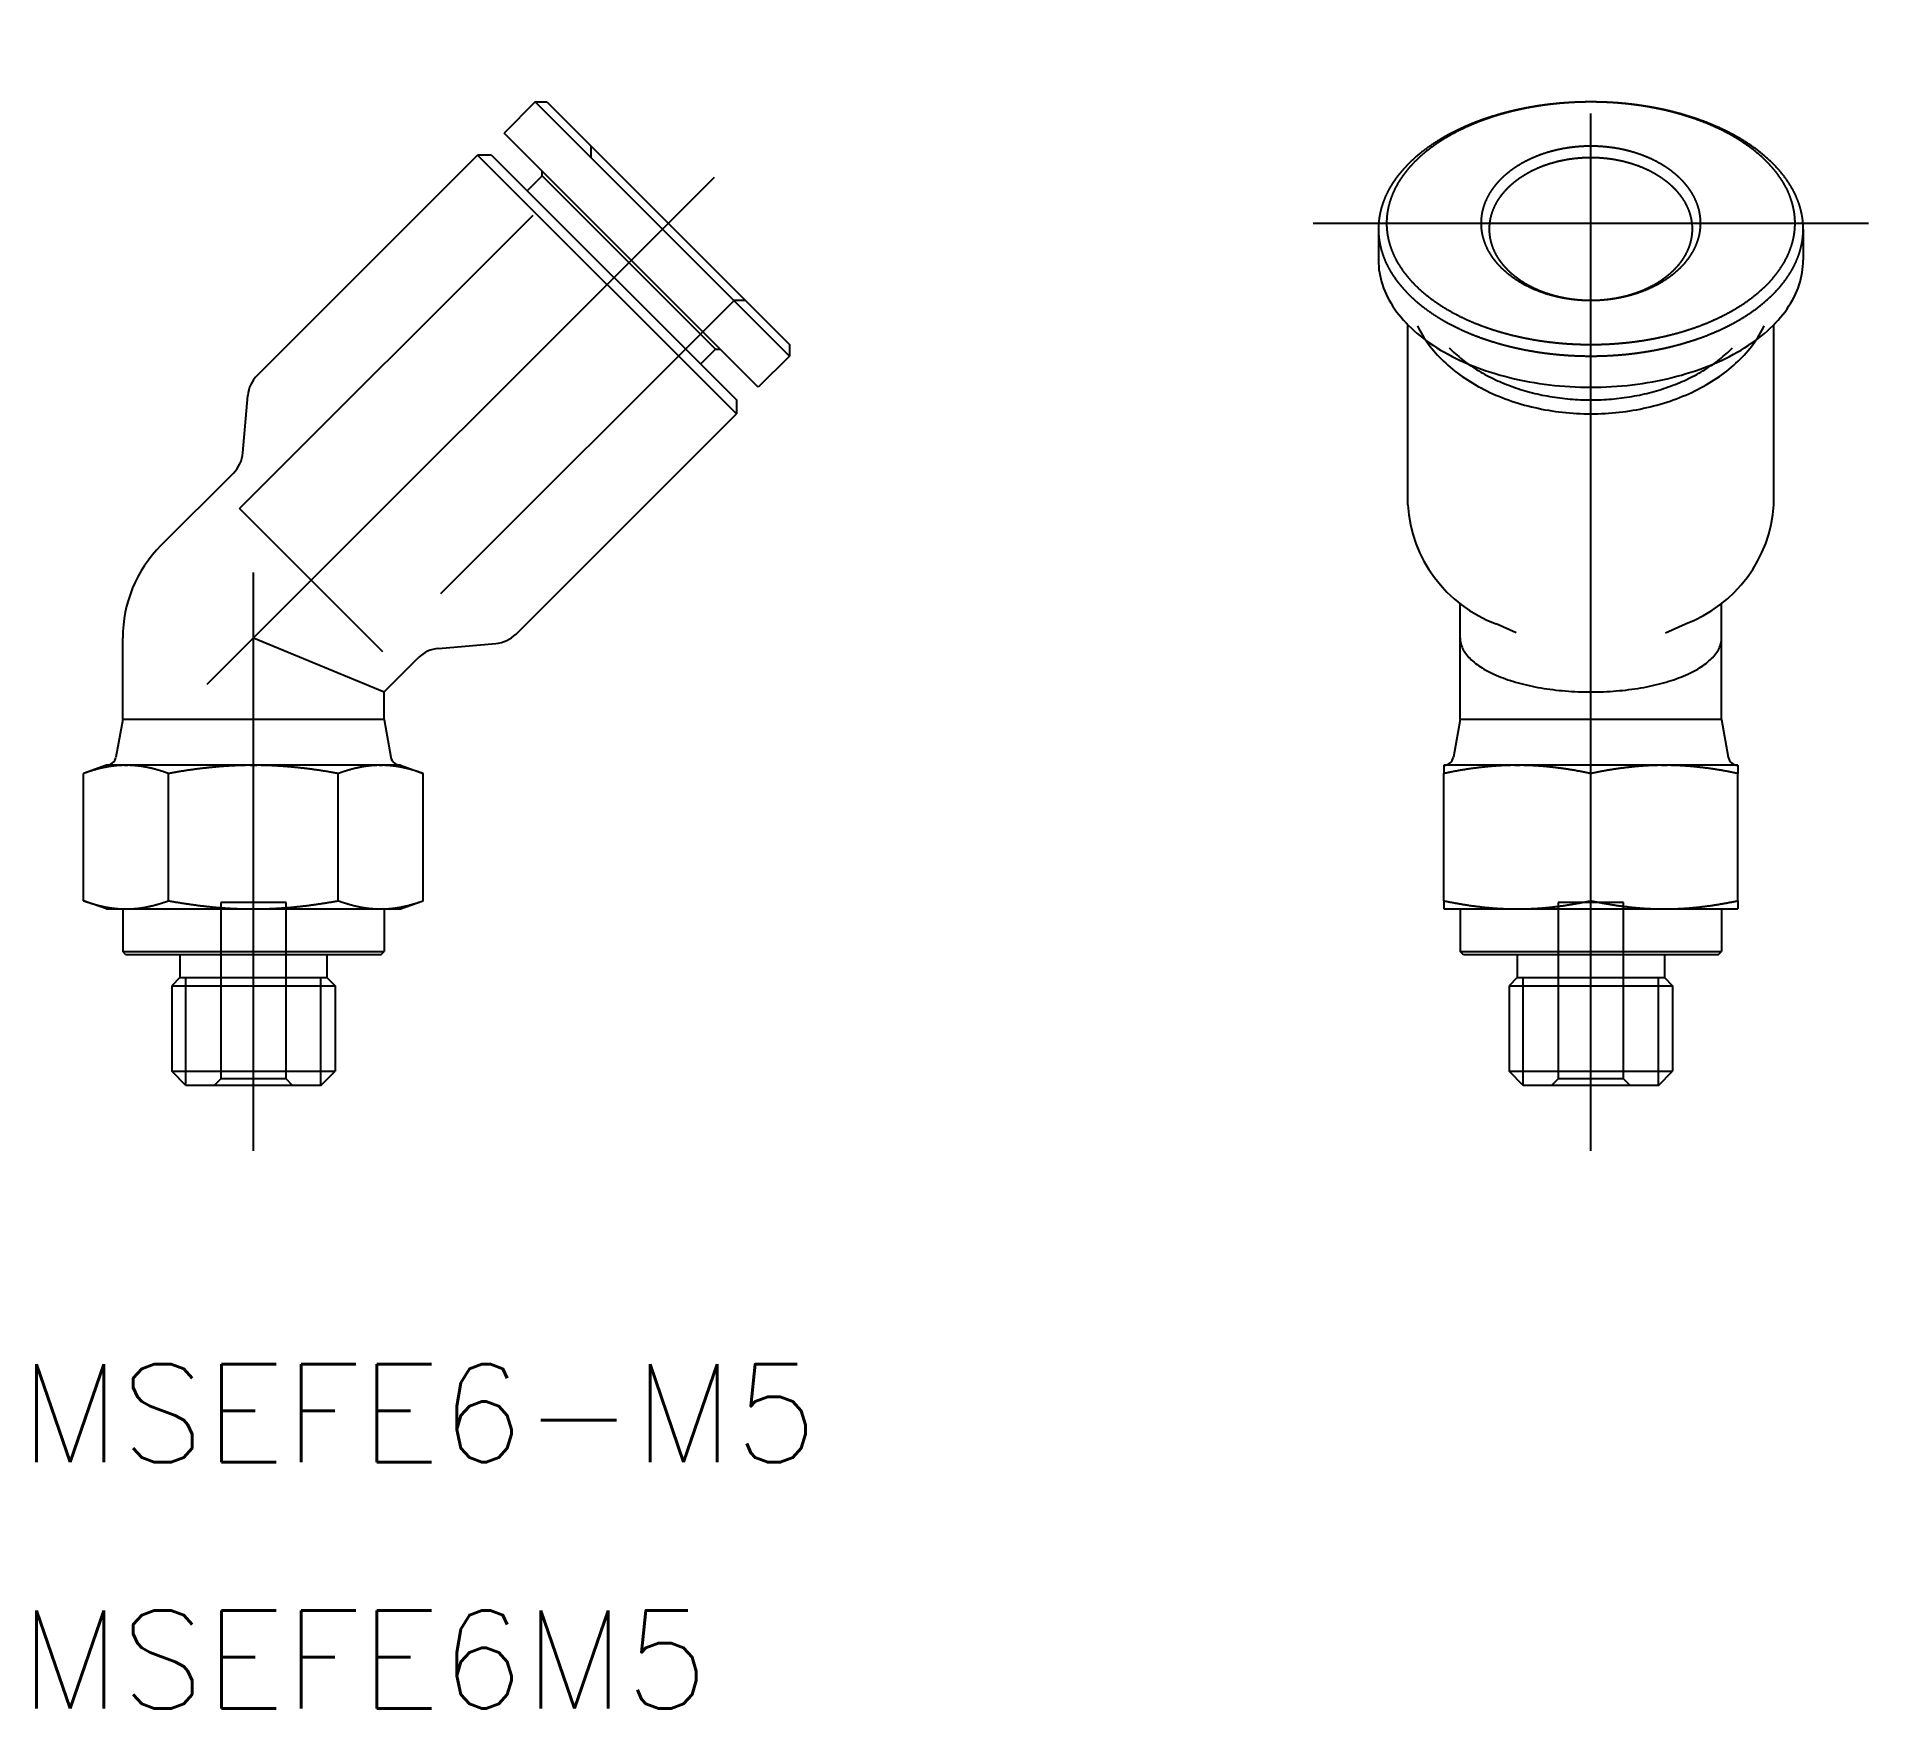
# Model space of a CAD drawing. Extents: x -6.6 to 49.4, y -19.1 to 32.1.
import ezdxf

# ---------------------------------------------------------------- set-up
doc = ezdxf.new("R2010")
doc.units = 0
doc.linetypes.add('CENTER', pattern=[50.8, 31.75, -6.35, 6.35, -6.35])
doc.linetypes.add('DASHED', pattern=[19.05, 12.7, -6.35])
doc.layers.get('0').update_dxf_attribs({"linetype": 'CONTINUOUS'})
doc.layers.add('CENTER', color=1, linetype='CENTER')
doc.styles.get("Standard").update_dxf_attribs({"font": 'txt.shx', "height": 3, "bigfont": 'bigfont.shx'})

msp = doc.modelspace()

# ---------------------------------------------------------------- texts
at = {"color": 7, "linetype": 'CONTINUOUS'}
for s, p in [('MSEFE6-M5', (-7.148178, -11.534345)), ('MSEFE6M5', (-7.148178, -19.070734))]:
    msp.add_text(s, height=3, dxfattribs=at).set_placement(p)

# ---------------------------------------------------------------- linework, layer by layer
at = {"color": 7, "linetype": 'CONTINUOUS'}
for p, q in [((8.626703, 30.104877), (7.672109, 29.150283)), ((8.6267, 30.10488), (16.404905, 22.326675)), ((8.626703, 30.104877), (8.980256, 30.104877)), ((8.980255, 30.104878), (16.404903, 22.680231)), ((15.450283, 21.372109), (7.672109, 29.150283)), ((0.11665, 21.736246), (6.858936, 28.478532)), ((14.778532, 20.558936), (6.858936, 28.478532)), ((7.2832, 28.478532), (6.858936, 28.478532)), ((7.2832, 28.478532), (14.778532, 20.9832)), ((8.379215, 27.382516), (8.838835, 27.842136)), ((8.838835, 27.842136), (8.838835, 27.983557)), ((14.142136, 22.538835), (8.838835, 27.842136)), ((34.426522, 26.21579), (34.426522, 25.261196)), ((47.426522, 26.21579), (47.426522, 25.261196)), ((35.326522, 17.776448), (35.326522, 23.286736)), ((46.526522, 17.776448), (46.526522, 23.286736)), ((13.682516, 22.079215), (14.142136, 22.538835)), ((14.142136, 22.538835), (14.283557, 22.538835)), ((16.404877, 22.680256), (16.404877, 22.326703)), ((16.404877, 22.326703), (15.450283, 21.372109)), ((-0.322385, 19.366935), (-0.17259, 21.11454)), ((14.778532, 20.9832), (14.778532, 20.558936)), ((8.036246, 13.81665), (14.778532, 20.558936)), ((-2.828427, 16.528427), (-0.611625, 18.74523)), ((36.926522, 13.7), (36.926522, 14.744391)), ((44.926522, 13.7), (44.926522, 14.744391)), ((38.642483, 13.850456), (38.033155, 14.126394)), ((43.210562, 13.850456), (43.81989, 14.126394)), ((-4, 11.2), (-4, 13.7)), ((0, 13.7), (4, 12.043146)), ((5.666935, 13.377615), (7.41454, 13.52741)), ((36.926522, 11.2), (36.926522, 13.7)), ((44.926522, 11.2), (44.926522, 13.7)), ((4, 12.043146), (5.04523, 13.088375)), ((4, 11.2), (4, 12.043146)), ((-4, 11.2), (-4.205846, 10.047263)), ((4, 11.2), (-4, 11.2)), ((4, 11.2), (4.205846, 10.047263)), ((36.926522, 11.2), (36.720677, 10.047263)), ((44.926522, 11.2), (36.926522, 11.2)), ((44.926522, 11.2), (45.132368, 10.047263)), ((-4.5, 9.8), (-5.196152, 9.546621)), ((-5.196152, 5.653379), (-5.196152, 9.546621)), ((-3.948518, 9.8), (-4.501174, 9.8)), ((-3.948518, 9.8), (-3.897114, 9.8)), ((-3.948518, 9.799986), (-3.845711, 9.799986)), ((-3.897114, 9.8), (-3.845711, 9.8)), ((-0.102806, 9.8), (-3.845711, 9.8)), ((-2.598076, 5.653379), (-2.598076, 9.546621)), ((-0.102806, 9.8), (0, 9.8)), ((-0.102806, 9.799986), (0.102806, 9.799986)), ((0, 9.8), (0.102806, 9.8)), ((3.845711, 9.8), (0.102806, 9.8)), ((2.598076, 5.653379), (2.598076, 9.546621)), ((3.845711, 9.8), (3.897114, 9.8)), ((3.845711, 9.799986), (3.948518, 9.799986)), ((3.897114, 9.8), (3.948518, 9.8)), ((4.501174, 9.8), (3.948518, 9.8)), ((4.5, 9.8), (5.196152, 9.546621)), ((5.196152, 5.653379), (5.196152, 9.546621)), ((36.426522, 9.800002), (36.426522, 9.799957)), ((36.426522, 9.8), (36.426522, 9.546621)), ((38.587489, 9.8), (36.426522, 9.8)), ((36.426522, 5.653379), (36.426522, 9.546621)), ((38.587489, 9.8), (38.676522, 9.8)), ((38.587489, 9.799986), (38.765555, 9.799986)), ((38.676522, 9.8), (38.765555, 9.8)), ((43.087489, 9.8), (38.765555, 9.8)), ((40.926522, 5.653379), (40.926522, 9.546621)), ((43.087489, 9.8), (43.176522, 9.8)), ((43.087489, 9.799986), (43.265555, 9.799986)), ((43.176522, 9.8), (43.265555, 9.8)), ((45.426522, 9.8), (43.265555, 9.8)), ((45.426522, 9.800002), (45.426522, 9.799957)), ((45.426522, 9.8), (45.426522, 9.546621)), ((45.426522, 5.653379), (45.426522, 9.546621)), ((-4.5, 5.4), (-5.196152, 5.653379)), ((4.5, 5.4), (5.196152, 5.653379)), ((36.426522, 5.653379), (36.426522, 5.4)), ((45.426522, 5.653379), (45.426522, 5.4)), ((-4.5, 5.4), (-3.897114, 5.4)), ((-4, 5.4), (-4, 4.1)), ((-3.897114, 5.4), (0, 5.4)), ((0, 5.4), (3.897114, 5.4)), ((3.897114, 5.4), (4.5, 5.4)), ((4, 5.4), (4, 4.1)), ((36.426522, 5.4), (38.676522, 5.4)), ((36.926522, 5.4), (36.926522, 4.1)), ((38.676522, 5.4), (43.176522, 5.4)), ((43.176522, 5.4), (45.426522, 5.4)), ((44.926522, 5.4), (44.926522, 4.1)), ((-4, 4.1), (4, 4.1)), ((-3.9, 4), (-4, 4.1)), ((3.9, 4), (-3.9, 4)), ((-2.25, 4), (-2.25, 3.3)), ((2.25, 4), (2.25, 3.3)), ((3.9, 4), (4, 4.1)), ((36.926522, 4.1), (44.926522, 4.1)), ((37.026522, 4), (36.926522, 4.1)), ((44.826522, 4), (37.026522, 4)), ((38.676522, 4), (38.676522, 3.3)), ((43.176522, 4), (43.176522, 3.3)), ((44.826522, 4), (44.926522, 4.1)), ((-2.25, 3.3), (-2.5, 3.05)), ((-2.5, 3.05), (2.5, 3.05)), ((-2.5, 3.05), (-2.5, 0.433)), ((-2.25, 3.3), (2.25, 3.3)), ((2.25, 3.3), (2.5, 3.05)), ((2.5, 3.05), (2.5, 0.433)), ((38.676522, 3.3), (38.426522, 3.05)), ((38.426522, 3.05), (43.426522, 3.05)), ((38.426522, 3.05), (38.426522, 0.433)), ((38.676522, 3.3), (43.176522, 3.3)), ((43.176522, 3.3), (43.426522, 3.05)), ((43.426522, 3.05), (43.426522, 0.433)), ((-2.5, 0.433), (2.5, 0.433)), ((-2.067, 0), (-2.5, 0.433)), ((2.067, 0), (-2.067, 0)), ((2.067, 0), (2.5, 0.433)), ((38.426522, 0.433), (43.426522, 0.433)), ((38.859522, 0), (38.426522, 0.433)), ((42.993522, 0), (38.859522, 0)), ((42.993522, 0), (43.426522, 0.433))]:
    msp.add_line(p, q, dxfattribs=at)
at = {"color": 3, "linetype": 'DASHED'}
for p, q in [((10.323771, 28.761362), (10.323771, 28.407809)), ((-0.424252, 17.659786), (10.323771, 28.407809)), ((14.707833, 24.023747), (3.95981, 13.275724)), ((15.061387, 24.023747), (14.707833, 24.023747)), ((3.95981, 13.275724), (-0.424252, 17.659786)), ((1, 5.6), (-1, 5.6)), ((-1, 5.6), (-1, 0.2)), ((1, 0.2), (1, 5.6)), ((41.926522, 5.6), (39.926522, 5.6)), ((39.926522, 5.6), (39.926522, 0.2)), ((41.926522, 0.2), (41.926522, 5.6)), ((-1, 0.2), (-1.2, 0)), ((1, 0.2), (-1, 0.2)), ((1.2, 0), (1, 0.2)), ((39.926522, 0.2), (39.726522, 0)), ((41.926522, 0.2), (39.926522, 0.2)), ((42.126522, 0), (41.926522, 0.2))]:
    msp.add_line(p, q, dxfattribs=at)
at = {"color": 3, "linetype": 'CONTINUOUS'}
for p, q in [((-2.067, 0), (-2.067, 3.3)), ((2.067, 0), (2.067, 3.3)), ((38.859522, 0), (38.859522, 3.3)), ((42.993522, 0), (42.993522, 3.3))]:
    msp.add_line(p, q, dxfattribs=at)
at = {"color": 7}
for points in [[(47.4265, 26.2158, 0), (47.4265, 26.2235, 0), (47.4265, 26.2313, 0), (47.4264, 26.239, 0), (47.4263, 26.2468, 0), (47.4262, 26.2545, 0), (47.4261, 26.2623, 0), (47.4259, 26.2701, 0), (47.4257, 26.2779, 0), (47.4255, 26.2857, 0), (47.4253, 26.2935, 0), (47.425, 26.3014, 0), (47.4247, 26.3092, 0), (47.4244, 26.3171, 0), (47.424, 26.3249, 0), (47.4237, 26.3328, 0), (47.4233, 26.3407, 0), (47.4228, 26.3487, 0), (47.4224, 26.3566, 0), (47.4219, 26.3645, 0), (47.4214, 26.3725, 0), (47.4208, 26.3805, 0), (47.4202, 26.3885, 0), (47.4196, 26.3965, 0), (47.419, 26.4045, 0), (47.4183, 26.4126, 0), (47.4176, 26.4206, 0), (47.4169, 26.4287, 0), (47.4161, 26.4368, 0), (47.4154, 26.445, 0), (47.4145, 26.4531, 0), (47.4137, 26.4613, 0), (47.4128, 26.4695, 0), (47.4119, 26.4777, 0), (47.4109, 26.4859, 0), (47.41, 26.4942, 0), (47.4089, 26.5024, 0), (47.4079, 26.5107, 0), (47.4068, 26.519, 0), (47.4057, 26.5274, 0), (47.4046, 26.5358, 0), (47.4034, 26.5441, 0), (47.4022, 26.5526, 0), (47.4009, 26.561, 0), (47.3996, 26.5695, 0), (47.3983, 26.578, 0), (47.397, 26.5865, 0), (47.3956, 26.595, 0), (47.3941, 26.6036, 0), (47.3927, 26.6122, 0), (47.3912, 26.6208, 0), (47.3896, 26.6295, 0), (47.3881, 26.6382, 0), (47.3865, 26.6469, 0), (47.3848, 26.6556, 0), (47.3831, 26.6644, 0), (47.3814, 26.6732, 0), (47.3796, 26.682, 0), (47.3778, 26.6909, 0), (47.376, 26.6998, 0), (47.3741, 26.7087, 0), (47.3722, 26.7177, 0), (47.3702, 26.7267, 0), (47.3682, 26.7357, 0), (47.3661, 26.7448, 0), (47.364, 26.7539, 0), (47.3619, 26.763, 0), (47.3597, 26.7722, 0), (47.3574, 26.7814, 0), (47.3551, 26.7906, 0), (47.3528, 26.7999, 0), (47.3504, 26.8092, 0), (47.348, 26.8186, 0), (47.3455, 26.828, 0), (47.343, 26.8375, 0), (47.3404, 26.8469, 0), (47.3377, 26.8565, 0), (47.335, 26.866, 0), (47.3323, 26.8756, 0), (47.3295, 26.8853, 0), (47.3266, 26.895, 0), (47.3237, 26.9047, 0), (47.3208, 26.9145, 0), (47.3177, 26.9243, 0), (47.3147, 26.9342, 0), (47.3115, 26.9441, 0), (47.3083, 26.9541, 0), (47.3051, 26.9641, 0), (47.3017, 26.9741, 0), (47.2984, 26.9842, 0), (47.2949, 26.9944, 0), (47.2914, 27.0045, 0), (47.2879, 27.0148, 0), (47.2842, 27.025, 0), (47.2806, 27.0353, 0), (47.2768, 27.0456, 0), (47.273, 27.056, 0), (47.2691, 27.0664, 0), (47.2652, 27.0769, 0), (47.2612, 27.0874, 0), (47.2571, 27.0979, 0), (47.253, 27.1084, 0), (47.2488, 27.119, 0), (47.2445, 27.1297, 0), (47.2402, 27.1403, 0), (47.2358, 27.151, 0), (47.2313, 27.1617, 0), (47.2268, 27.1725, 0), (47.2222, 27.1833, 0), (47.2175, 27.1941, 0), (47.2128, 27.2049, 0), (47.208, 27.2158, 0), (47.2031, 27.2266, 0), (47.1982, 27.2376, 0), (47.1931, 27.2485, 0), (47.1881, 27.2594, 0), (47.1829, 27.2704, 0), (47.1777, 27.2814, 0), (47.1724, 27.2924, 0), (47.1671, 27.3035, 0), (47.1617, 27.3145, 0), (47.1562, 27.3256, 0), (47.1506, 27.3367, 0), (47.145, 27.3478, 0), (47.1393, 27.3589, 0), (47.1336, 27.3701, 0), (47.1277, 27.3812, 0), (47.1218, 27.3924, 0), (47.1159, 27.4036, 0), (47.1099, 27.4148, 0), (47.1038, 27.426, 0), (47.0976, 27.4372, 0), (47.0914, 27.4484, 0), (47.0851, 27.4596, 0), (47.0787, 27.4709, 0), (47.0723, 27.4821, 0), (47.0658, 27.4934, 0), (47.0592, 27.5046, 0), (47.0526, 27.5159, 0), (47.0458, 27.5272, 0), (47.0391, 27.5384, 0), (47.0322, 27.5497, 0), (47.0253, 27.561, 0), (47.0183, 27.5722, 0), (47.0113, 27.5835, 0), (47.0042, 27.5948, 0), (46.997, 27.606, 0), (46.9898, 27.6173, 0), (46.9825, 27.6286, 0), (46.9751, 27.6398, 0), (46.9677, 27.6511, 0), (46.9602, 27.6623, 0), (46.9526, 27.6736, 0), (46.945, 27.6848, 0), (46.9373, 27.696, 0), (46.9295, 27.7072, 0), (46.9217, 27.7185, 0), (46.9138, 27.7297, 0), (46.9059, 27.7409, 0), (46.8979, 27.7521, 0), (46.8898, 27.7632, 0), (46.8817, 27.7744, 0), (46.8735, 27.7856, 0), (46.8652, 27.7967, 0), (46.8569, 27.8079, 0), (46.8485, 27.819, 0), (46.8401, 27.8301, 0), (46.8315, 27.8412, 0), (46.823, 27.8523, 0), (46.8144, 27.8634, 0), (46.8057, 27.8745, 0), (46.7969, 27.8855, 0), (46.7881, 27.8966, 0), (46.7793, 27.9076, 0), (46.7703, 27.9186, 0), (46.7613, 27.9296, 0), (46.7523, 27.9406, 0), (46.7432, 27.9516, 0), (46.734, 27.9625, 0), (46.7248, 27.9735, 0), (46.7155, 27.9844, 0), (46.7062, 27.9953, 0), (46.6968, 28.0062, 0), (46.6873, 28.017, 0), (46.6778, 28.0279, 0), (46.6682, 28.0387, 0), (46.6586, 28.0496, 0), (46.6489, 28.0604, 0), (46.6391, 28.0712, 0), (46.6293, 28.082, 0), (46.6194, 28.0927, 0), (46.6094, 28.1035, 0), (46.5994, 28.1142, 0), (46.5894, 28.1249, 0), (46.5792, 28.1357, 0), (46.5691, 28.1463, 0), (46.5588, 28.157, 0), (46.5485, 28.1677, 0), (46.5382, 28.1783, 0), (46.5277, 28.1889, 0), (46.5173, 28.1995, 0), (46.5067, 28.2101, 0), (46.4961, 28.2207, 0), (46.4855, 28.2313, 0), (46.4747, 28.2418, 0), (46.464, 28.2523, 0), (46.4531, 28.2628, 0), (46.4423, 28.2733, 0), (46.4313, 28.2838, 0), (46.4203, 28.2942, 0), (46.4093, 28.3046, 0), (46.3981, 28.315, 0), (46.387, 28.3254, 0), (46.3757, 28.3358, 0), (46.3644, 28.3461, 0), (46.3531, 28.3565, 0), (46.3417, 28.3668, 0), (46.3302, 28.3771, 0), (46.3187, 28.3873, 0), (46.3072, 28.3976, 0), (46.2955, 28.4078, 0), (46.2839, 28.418, 0), (46.2721, 28.4282, 0), (46.2603, 28.4384, 0), (46.2485, 28.4485, 0), (46.2366, 28.4587, 0), (46.2246, 28.4688, 0), (46.2126, 28.4788, 0), (46.2006, 28.4889, 0), (46.1884, 28.4989, 0), (46.1763, 28.509, 0), (46.164, 28.5189, 0), (46.1517, 28.5289, 0), (46.1394, 28.5389, 0), (46.127, 28.5488, 0), (46.1146, 28.5587, 0), (46.1021, 28.5686, 0), (46.0895, 28.5784, 0), (46.0769, 28.5883, 0), (46.0643, 28.5981, 0), (46.0516, 28.6079, 0), (46.0388, 28.6176, 0), (46.026, 28.6274, 0), (46.0131, 28.6371, 0), (46.0002, 28.6468, 0), (45.9872, 28.6564, 0), (45.9742, 28.6661, 0), (45.9611, 28.6757, 0), (45.948, 28.6853, 0), (45.9348, 28.6948, 0), (45.9216, 28.7044, 0), (45.9083, 28.7139, 0), (45.895, 28.7233, 0), (45.8816, 28.7328, 0), (45.8682, 28.7422, 0), (45.8547, 28.7516, 0), (45.8412, 28.761, 0), (45.8276, 28.7704, 0), (45.814, 28.7797, 0), (45.8003, 28.789, 0), (45.7866, 28.7982, 0), (45.7728, 28.8075, 0), (45.759, 28.8167, 0), (45.7451, 28.8258, 0), (45.7312, 28.835, 0), (45.7173, 28.8441, 0), (45.7033, 28.8532, 0), (45.6893, 28.8623, 0), (45.6752, 28.8713, 0), (45.6611, 28.8803, 0), (45.6469, 28.8893, 0), (45.6327, 28.8982, 0), (45.6184, 28.9071, 0), (45.6042, 28.916, 0), (45.5898, 28.9249, 0), (45.5754, 28.9337, 0), (45.561, 28.9425, 0), (45.5466, 28.9513, 0), (45.5321, 28.96, 0), (45.5175, 28.9687, 0), (45.503, 28.9774, 0), (45.4883, 28.986, 0), (45.4737, 28.9946, 0), (45.459, 29.0032, 0), (45.4443, 29.0118, 0), (45.4295, 29.0203, 0), (45.4147, 29.0288, 0), (45.3998, 29.0372, 0), (45.385, 29.0457, 0), (45.37, 29.054, 0), (45.3551, 29.0624, 0), (45.3401, 29.0707, 0), (45.3251, 29.079, 0), (45.31, 29.0873, 0), (45.2949, 29.0955, 0), (45.2798, 29.1037, 0), (45.2647, 29.1119, 0), (45.2495, 29.12, 0), (45.2342, 29.1281, 0), (45.219, 29.1361, 0), (45.2037, 29.1442, 0), (45.1884, 29.1522, 0), (45.173, 29.1601, 0), (45.1576, 29.168, 0), (45.1422, 29.1759, 0), (45.1268, 29.1838, 0), (45.1113, 29.1916, 0), (45.0958, 29.1994, 0), (45.0803, 29.2071, 0), (45.0647, 29.2149, 0), (45.0491, 29.2225, 0), (45.0335, 29.2302, 0), (45.0179, 29.2378, 0), (45.0022, 29.2454, 0), (44.9865, 29.2529, 0), (44.9708, 29.2604, 0), (44.955, 29.2679, 0), (44.9393, 29.2753, 0), (44.9235, 29.2827, 0), (44.9076, 29.2901, 0), (44.8918, 29.2974, 0), (44.8759, 29.3047, 0), (44.8601, 29.3119, 0), (44.8442, 29.3191, 0), (44.8282, 29.3263, 0), (44.8123, 29.3334, 0), (44.7963, 29.3405, 0), (44.7803, 29.3476, 0), (44.7643, 29.3546, 0), (44.7483, 29.3616, 0), (44.7323, 29.3685, 0), (44.7162, 29.3755, 0), (44.7002, 29.3823, 0), (44.6841, 29.3892, 0), (44.668, 29.396, 0), (44.6518, 29.4027, 0), (44.6357, 29.4095, 0), (44.6196, 29.4162, 0), (44.6034, 29.4228, 0), (44.5872, 29.4294, 0), (44.571, 29.436, 0), (44.5548, 29.4426, 0), (44.5386, 29.4491, 0), (44.5223, 29.4555, 0), (44.5061, 29.462, 0), (44.4898, 29.4684, 0), (44.4735, 29.4747, 0), (44.4572, 29.4811, 0), (44.4409, 29.4874, 0), (44.4246, 29.4936, 0), (44.4083, 29.4998, 0), (44.3919, 29.506, 0), (44.3756, 29.5122, 0), (44.3592, 29.5183, 0), (44.3428, 29.5243, 0), (44.3264, 29.5304, 0), (44.31, 29.5364, 0), (44.2936, 29.5423, 0), (44.2772, 29.5483, 0), (44.2608, 29.5542, 0), (44.2444, 29.56, 0), (44.2279, 29.5658, 0), (44.2115, 29.5716, 0), (44.195, 29.5774, 0), (44.1786, 29.5831, 0), (44.1621, 29.5888, 0), (44.1456, 29.5944, 0), (44.1291, 29.6, 0), (44.1127, 29.6056, 0), (44.0962, 29.6111, 0), (44.0797, 29.6166, 0), (44.0632, 29.6221, 0), (44.0466, 29.6275, 0), (44.0301, 29.6329, 0), (44.0136, 29.6382, 0), (43.9971, 29.6436, 0), (43.9806, 29.6488, 0), (43.964, 29.6541, 0), (43.9475, 29.6593, 0), (43.931, 29.6645, 0), (43.9144, 29.6696, 0), (43.8979, 29.6747, 0), (43.8814, 29.6798, 0), (43.8648, 29.6848, 0), (43.8483, 29.6898, 0), (43.8318, 29.6948, 0), (43.8152, 29.6997, 0), (43.7987, 29.7046, 0), (43.7821, 29.7095, 0), (43.7656, 29.7143, 0), (43.7491, 29.7191, 0), (43.7325, 29.7238, 0), (43.716, 29.7286, 0), (43.6994, 29.7332, 0), (43.6829, 29.7379, 0), (43.6663, 29.7425, 0), (43.6498, 29.7471, 0), (43.6332, 29.7517, 0), (43.6167, 29.7562, 0), (43.6001, 29.7607, 0), (43.5835, 29.7651, 0), (43.567, 29.7696, 0), (43.5504, 29.774, 0), (43.5338, 29.7783, 0), (43.5173, 29.7826, 0), (43.5007, 29.7869, 0), (43.4841, 29.7912, 0), (43.4675, 29.7954, 0), (43.451, 29.7996, 0), (43.4344, 29.8038, 0), (43.4178, 29.8079, 0), (43.4012, 29.812, 0), (43.3846, 29.8161, 0), (43.3681, 29.8202, 0), (43.3515, 29.8242, 0), (43.3349, 29.8281, 0), (43.3183, 29.8321, 0), (43.3017, 29.836, 0), (43.2851, 29.8399, 0), (43.2685, 29.8437, 0), (43.2519, 29.8476, 0), (43.2353, 29.8514, 0), (43.2187, 29.8551, 0), (43.2021, 29.8588, 0), (43.1855, 29.8625, 0), (43.1689, 29.8662, 0), (43.1523, 29.8698, 0), (43.1357, 29.8735, 0), (43.1191, 29.877, 0), (43.1025, 29.8806, 0), (43.0859, 29.8841, 0), (43.0693, 29.8876, 0), (43.0527, 29.891, 0), (43.0361, 29.8945, 0), (43.0194, 29.8978, 0), (43.0028, 29.9012, 0), (42.9862, 29.9045, 0), (42.9696, 29.9079, 0), (42.953, 29.9111, 0), (42.9364, 29.9144, 0), (42.9197, 29.9176, 0), (42.9031, 29.9208, 0), (42.8865, 29.9239, 0), (42.8699, 29.9271, 0), (42.8533, 29.9302, 0), (42.8366, 29.9332, 0), (42.82, 29.9363, 0), (42.8034, 29.9393, 0), (42.7868, 29.9423, 0), (42.7701, 29.9452, 0), (42.7535, 29.9481, 0), (42.7369, 29.951, 0), (42.7203, 29.9539, 0), (42.7036, 29.9567, 0), (42.687, 29.9595, 0), (42.6704, 29.9623, 0), (42.6538, 29.9651, 0), (42.6371, 29.9678, 0), (42.6205, 29.9705, 0), (42.6039, 29.9732, 0), (42.5872, 29.9758, 0), (42.5706, 29.9784, 0), (42.554, 29.981, 0), (42.5373, 29.9836, 0), (42.5207, 29.9861, 0), (42.5041, 29.9886, 0), (42.4874, 29.9911, 0), (42.4708, 29.9935, 0), (42.4542, 29.9959, 0), (42.4375, 29.9983, 0), (42.4209, 30.0007, 0), (42.4043, 30.003, 0), (42.3876, 30.0053, 0), (42.371, 30.0076, 0), (42.3544, 30.0099, 0), (42.3377, 30.0121, 0), (42.3211, 30.0143, 0), (42.3045, 30.0165, 0), (42.2878, 30.0186, 0), (42.2712, 30.0208, 0), (42.2546, 30.0229, 0), (42.2379, 30.0249, 0), (42.2213, 30.027, 0), (42.2046, 30.029, 0), (42.188, 30.031, 0), (42.1714, 30.0329, 0), (42.1547, 30.0349, 0), (42.1381, 30.0368, 0), (42.1214, 30.0386, 0), (42.1048, 30.0405, 0), (42.0881, 30.0423, 0), (42.0715, 30.0441, 0), (42.0549, 30.0459, 0), (42.0382, 30.0476, 0), (42.0216, 30.0493, 0), (42.0049, 30.051, 0), (41.9883, 30.0527, 0), (41.9716, 30.0543, 0), (41.955, 30.0559, 0), (41.9384, 30.0575, 0), (41.9217, 30.0591, 0), (41.9051, 30.0606, 0), (41.8884, 30.0621, 0), (41.8718, 30.0636, 0), (41.8551, 30.0651, 0), (41.8385, 30.0665, 0), (41.8218, 30.0679, 0), (41.8052, 30.0693, 0), (41.7885, 30.0706, 0), (41.7719, 30.0719, 0), (41.7552, 30.0732, 0), (41.7386, 30.0745, 0), (41.7219, 30.0757, 0), (41.7053, 30.0769, 0), (41.6886, 30.0781, 0), (41.672, 30.0793, 0), (41.6553, 30.0804, 0), (41.6387, 30.0815, 0), (41.622, 30.0826, 0), (41.6054, 30.0837, 0), (41.5887, 30.0847, 0), (41.5721, 30.0857, 0), (41.5554, 30.0867, 0), (41.5387, 30.0877, 0), (41.5221, 30.0886, 0), (41.5054, 30.0895, 0), (41.4888, 30.0904, 0), (41.4721, 30.0912, 0), (41.4555, 30.092, 0), (41.4388, 30.0928, 0), (41.4222, 30.0936, 0), (41.4055, 30.0944, 0), (41.3888, 30.0951, 0), (41.3722, 30.0958, 0), (41.3555, 30.0964, 0), (41.3389, 30.0971, 0), (41.3222, 30.0977, 0), (41.3056, 30.0983, 0), (41.2889, 30.0989, 0), (41.2722, 30.0994, 0), (41.2556, 30.0999, 0), (41.2389, 30.1004, 0), (41.2223, 30.1009, 0), (41.2056, 30.1013, 0), (41.1889, 30.1017, 0), (41.1723, 30.1021, 0), (41.1556, 30.1025, 0), (41.139, 30.1028, 0), (41.1223, 30.1031, 0), (41.1056, 30.1034, 0), (41.089, 30.1037, 0), (41.0723, 30.1039, 0), (41.0557, 30.1041, 0), (41.039, 30.1043, 0), (41.0223, 30.1045, 0), (41.0057, 30.1046, 0), (40.989, 30.1047, 0), (40.9723, 30.1048, 0), (40.9557, 30.1048, 0), (40.939, 30.1049, 0), (40.9224, 30.1049, 0), (40.9057, 30.1049, 0), (40.889, 30.1048, 0), (40.8724, 30.1047, 0), (40.8557, 30.1046, 0), (40.839, 30.1045, 0), (40.8224, 30.1044, 0), (40.8057, 30.1042, 0), (40.7891, 30.104, 0), (40.7724, 30.1038, 0), (40.7557, 30.1035, 0), (40.7391, 30.1033, 0), (40.7224, 30.103, 0), (40.7058, 30.1026, 0), (40.6891, 30.1023, 0), (40.6725, 30.1019, 0), (40.6558, 30.1015, 0), (40.6392, 30.1011, 0), (40.6225, 30.1006, 0), (40.6059, 30.1001, 0), (40.5892, 30.0996, 0), (40.5726, 30.0991, 0), (40.5559, 30.0986, 0), (40.5393, 30.098, 0), (40.5226, 30.0974, 0), (40.506, 30.0967, 0), (40.4894, 30.0961, 0), (40.4727, 30.0954, 0), (40.4561, 30.0947, 0), (40.4395, 30.0939, 0), (40.4229, 30.0932, 0), (40.4062, 30.0924, 0), (40.3896, 30.0916, 0), (40.373, 30.0908, 0), (40.3564, 30.0899, 0), (40.3398, 30.089, 0), (40.3231, 30.0881, 0), (40.3065, 30.0872, 0), (40.2899, 30.0862, 0), (40.2733, 30.0852, 0), (40.2567, 30.0842, 0), (40.2401, 30.0831, 0), (40.2235, 30.0821, 0), (40.207, 30.081, 0), (40.1904, 30.0799, 0), (40.1738, 30.0787, 0), (40.1572, 30.0775, 0), (40.1406, 30.0764, 0), (40.1241, 30.0751, 0), (40.1075, 30.0739, 0), (40.0909, 30.0726, 0), (40.0744, 30.0713, 0), (40.0578, 30.07, 0), (40.0413, 30.0686, 0), (40.0247, 30.0673, 0), (40.0082, 30.0659, 0), (39.9916, 30.0644, 0), (39.9751, 30.063, 0), (39.9586, 30.0615, 0), (39.942, 30.06, 0), (39.9255, 30.0585, 0), (39.909, 30.0569, 0), (39.8925, 30.0554, 0), (39.876, 30.0538, 0), (39.8595, 30.0521, 0), (39.843, 30.0505, 0), (39.8265, 30.0488, 0), (39.81, 30.0471, 0), (39.7935, 30.0453, 0), (39.7771, 30.0436, 0), (39.7606, 30.0418, 0), (39.7441, 30.04, 0), (39.7277, 30.0382, 0), (39.7112, 30.0363, 0), (39.6948, 30.0344, 0), (39.6783, 30.0325, 0), (39.6619, 30.0306, 0), (39.6455, 30.0286, 0), (39.629, 30.0266, 0), (39.6126, 30.0246, 0), (39.5962, 30.0226, 0), (39.5798, 30.0205, 0), (39.5634, 30.0184, 0), (39.547, 30.0163, 0), (39.5306, 30.0141, 0), (39.5142, 30.012, 0), (39.4979, 30.0098, 0), (39.4815, 30.0076, 0), (39.4651, 30.0053, 0), (39.4488, 30.003, 0), (39.4325, 30.0007, 0), (39.4161, 29.9984, 0), (39.3998, 29.9961, 0), (39.3835, 29.9937, 0), (39.3671, 29.9913, 0), (39.3508, 29.9889, 0), (39.3345, 29.9864, 0), (39.3182, 29.984, 0), (39.302, 29.9815, 0), (39.2857, 29.9789, 0), (39.2694, 29.9764, 0), (39.2531, 29.9738, 0), (39.2369, 29.9712, 0), (39.2206, 29.9686, 0), (39.2044, 29.9659, 0), (39.1882, 29.9632, 0), (39.1719, 29.9605, 0), (39.1557, 29.9578, 0), (39.1395, 29.955, 0), (39.1233, 29.9522, 0), (39.1071, 29.9494, 0), (39.091, 29.9466, 0), (39.0748, 29.9437, 0), (39.0586, 29.9408, 0), (39.0425, 29.9379, 0), (39.0263, 29.935, 0), (39.0102, 29.932, 0), (38.9941, 29.929, 0), (38.9779, 29.926, 0), (38.9618, 29.923, 0), (38.9457, 29.9199, 0), (38.9297, 29.9168, 0), (38.9136, 29.9137, 0), (38.8975, 29.9106, 0), (38.8814, 29.9074, 0), (38.8654, 29.9042, 0), (38.8493, 29.901, 0), (38.8333, 29.8977, 0), (38.8173, 29.8944, 0), (38.8013, 29.8911, 0), (38.7853, 29.8878, 0), (38.7693, 29.8845, 0), (38.7533, 29.8811, 0), (38.7373, 29.8777, 0), (38.7214, 29.8743, 0), (38.7054, 29.8708, 0), (38.6895, 29.8673, 0), (38.6736, 29.8638, 0), (38.6576, 29.8603, 0), (38.6417, 29.8567, 0), (38.6258, 29.8531, 0), (38.6099, 29.8495, 0), (38.5941, 29.8459, 0), (38.5782, 29.8422, 0), (38.5624, 29.8385, 0), (38.5465, 29.8348, 0), (38.5307, 29.8311, 0), (38.5149, 29.8273, 0), (38.4991, 29.8235, 0), (38.4833, 29.8197, 0), (38.4675, 29.8158, 0), (38.4517, 29.812, 0), (38.436, 29.8081, 0), (38.4202, 29.8041, 0), (38.4045, 29.8002, 0), (38.3887, 29.7962, 0), (38.373, 29.7922, 0), (38.3573, 29.7882, 0), (38.3417, 29.7841, 0), (38.326, 29.7801, 0), (38.3103, 29.776, 0), (38.2947, 29.7718, 0), (38.279, 29.7677, 0), (38.2634, 29.7635, 0), (38.2478, 29.7593, 0), (38.2322, 29.755, 0), (38.2166, 29.7508, 0), (38.201, 29.7465, 0), (38.1855, 29.7422, 0), (38.1699, 29.7378, 0), (38.1544, 29.7335, 0), (38.1389, 29.7291, 0), (38.1234, 29.7246, 0), (38.1079, 29.7202, 0), (38.0924, 29.7157, 0), (38.0769, 29.7112, 0), (38.0615, 29.7067, 0), (38.046, 29.7021, 0), (38.0306, 29.6976, 0), (38.0152, 29.693, 0), (37.9998, 29.6883, 0), (37.9844, 29.6837, 0), (37.969, 29.679, 0), (37.9537, 29.6743, 0), (37.9383, 29.6695, 0), (37.923, 29.6648, 0), (37.9077, 29.66, 0), (37.8924, 29.6552, 0), (37.8771, 29.6503, 0), (37.8618, 29.6455, 0), (37.8466, 29.6406, 0), (37.8313, 29.6356, 0), (37.8161, 29.6307, 0), (37.8009, 29.6257, 0), (37.7857, 29.6207, 0), (37.7705, 29.6157, 0), (37.7553, 29.6106, 0), (37.7402, 29.6055, 0), (37.7251, 29.6004, 0), (37.71, 29.5953, 0), (37.6949, 29.5901, 0), (37.6798, 29.5849, 0), (37.6647, 29.5797, 0), (37.6496, 29.5745, 0), (37.6346, 29.5692, 0), (37.6196, 29.5639, 0), (37.6046, 29.5586, 0), (37.5896, 29.5533, 0), (37.5746, 29.5479, 0), (37.5597, 29.5425, 0), (37.5448, 29.5371, 0), (37.5299, 29.5316, 0), (37.515, 29.5261, 0), (37.5001, 29.5206, 0), (37.4852, 29.5151, 0), (37.4704, 29.5095, 0), (37.4556, 29.5039, 0), (37.4408, 29.4983, 0), (37.426, 29.4927, 0), (37.4112, 29.487, 0), (37.3965, 29.4813, 0), (37.3817, 29.4756, 0), (37.367, 29.4699, 0), (37.3523, 29.4641, 0), (37.3377, 29.4583, 0), (37.323, 29.4525, 0), (37.3084, 29.4467, 0), (37.2938, 29.4408, 0), (37.2792, 29.4349, 0), (37.2646, 29.429, 0), (37.2501, 29.423, 0), (37.2355, 29.417, 0), (37.221, 29.411, 0), (37.2065, 29.405, 0), (37.1921, 29.3989, 0), (37.1776, 29.3928, 0), (37.1632, 29.3867, 0), (37.1488, 29.3806, 0), (37.1344, 29.3744, 0), (37.12, 29.3682, 0), (37.1057, 29.362, 0), (37.0914, 29.3558, 0), (37.0771, 29.3495, 0), (37.0628, 29.3432, 0), (37.0486, 29.3369, 0), (37.0343, 29.3306, 0), (37.0201, 29.3242, 0), (37.0059, 29.3178, 0), (36.9918, 29.3114, 0), (36.9776, 29.3049, 0), (36.9635, 29.2984, 0), (36.9494, 29.2919, 0), (36.9353, 29.2854, 0), (36.9213, 29.2788, 0), (36.9073, 29.2722, 0), (36.8933, 29.2656, 0), (36.8793, 29.259, 0), (36.8653, 29.2523, 0), (36.8514, 29.2457, 0), (36.8375, 29.2389, 0), (36.8236, 29.2322, 0), (36.8098, 29.2254, 0), (36.796, 29.2186, 0), (36.7821, 29.2118, 0), (36.7684, 29.205, 0), (36.7546, 29.1981, 0), (36.7409, 29.1912, 0), (36.7272, 29.1843, 0), (36.7135, 29.1774, 0), (36.6999, 29.1704, 0), (36.6862, 29.1634, 0), (36.6726, 29.1564, 0), (36.6591, 29.1493, 0), (36.6455, 29.1422, 0), (36.632, 29.1351, 0), (36.6185, 29.128, 0), (36.605, 29.1209, 0), (36.5916, 29.1137, 0), (36.5782, 29.1065, 0), (36.5648, 29.0993, 0), (36.5514, 29.092, 0), (36.5381, 29.0847, 0), (36.5248, 29.0774, 0), (36.5115, 29.0701, 0), (36.4983, 29.0627, 0), (36.4851, 29.0554, 0), (36.4719, 29.0479, 0), (36.4587, 29.0405, 0), (36.4456, 29.0331, 0), (36.4325, 29.0256, 0), (36.4194, 29.0181, 0), (36.4064, 29.0105, 0), (36.3934, 29.003, 0), (36.3804, 28.9954, 0), (36.3674, 28.9878, 0), (36.3545, 28.9802, 0), (36.3416, 28.9725, 0), (36.3287, 28.9648, 0), (36.3159, 28.9571, 0), (36.3031, 28.9494, 0), (36.2903, 28.9416, 0), (36.2775, 28.9338, 0), (36.2648, 28.926, 0), (36.2521, 28.9182, 0), (36.2395, 28.9103, 0), (36.2268, 28.9024, 0), (36.2142, 28.8945, 0), (36.2017, 28.8866, 0), (36.1891, 28.8786, 0), (36.1766, 28.8706, 0), (36.1642, 28.8626, 0), (36.1517, 28.8546, 0), (36.1393, 28.8465, 0), (36.127, 28.8385, 0), (36.1146, 28.8304, 0), (36.1023, 28.8222, 0), (36.09, 28.8141, 0), (36.0778, 28.8059, 0), (36.0656, 28.7977, 0), (36.0534, 28.7894, 0), (36.0412, 28.7812, 0), (36.0291, 28.7729, 0), (36.017, 28.7646, 0), (36.005, 28.7563, 0), (35.993, 28.7479, 0), (35.981, 28.7395, 0), (35.969, 28.7311, 0), (35.9571, 28.7227, 0), (35.9453, 28.7142, 0), (35.9334, 28.7058, 0), (35.9216, 28.6973, 0), (35.9098, 28.6887, 0), (35.8981, 28.6802, 0), (35.8864, 28.6716, 0), (35.8747, 28.663, 0), (35.8631, 28.6544, 0), (35.8515, 28.6457, 0), (35.8399, 28.637, 0), (35.8284, 28.6283, 0), (35.8169, 28.6196, 0), (35.8054, 28.6109, 0), (35.794, 28.6021, 0), (35.7826, 28.5933, 0), (35.7712, 28.5845, 0), (35.7599, 28.5756, 0), (35.7486, 28.5668, 0), (35.7374, 28.5579, 0), (35.7262, 28.5489, 0), (35.715, 28.54, 0), (35.7038, 28.531, 0), (35.6927, 28.522, 0), (35.6817, 28.513, 0), (35.6706, 28.504, 0), (35.6596, 28.4949, 0), (35.6487, 28.4858, 0), (35.6378, 28.4767, 0), (35.6269, 28.4676, 0), (35.616, 28.4584, 0), (35.6052, 28.4492, 0), (35.5945, 28.44, 0), (35.5837, 28.4308, 0), (35.5731, 28.4215, 0), (35.5624, 28.4122, 0), (35.5518, 28.4029, 0), (35.5412, 28.3936, 0), (35.5307, 28.3842, 0), (35.5202, 28.3748, 0), (35.5097, 28.3654, 0), (35.4993, 28.356, 0), (35.4889, 28.3466, 0), (35.4786, 28.3371, 0), (35.4683, 28.3276, 0), (35.458, 28.3181, 0), (35.4478, 28.3085, 0), (35.4376, 28.2989, 0), (35.4275, 28.2893, 0), (35.4174, 28.2797, 0), (35.4073, 28.2701, 0), (35.3973, 28.2604, 0), (35.3873, 28.2507, 0), (35.3774, 28.241, 0), (35.3675, 28.2313, 0), (35.3577, 28.2215, 0), (35.3478, 28.2117, 0), (35.3381, 28.2019, 0), (35.3283, 28.1921, 0), (35.3187, 28.1822, 0), (35.309, 28.1724, 0), (35.2994, 28.1625, 0), (35.2899, 28.1525, 0), (35.2804, 28.1426, 0), (35.2709, 28.1326, 0), (35.2615, 28.1226, 0), (35.2521, 28.1126, 0), (35.2427, 28.1026, 0), (35.2334, 28.0925, 0), (35.2242, 28.0824, 0), (35.215, 28.0723, 0), (35.2058, 28.0622, 0), (35.1967, 28.0521, 0), (35.1876, 28.0419, 0), (35.1786, 28.0317, 0), (35.1696, 28.0215, 0), (35.1606, 28.0112, 0), (35.1517, 28.001, 0), (35.1429, 27.9907, 0), (35.1341, 27.9804, 0), (35.1253, 27.97, 0), (35.1166, 27.9597, 0), (35.1079, 27.9493, 0), (35.0993, 27.9389, 0), (35.0907, 27.9285, 0), (35.0822, 27.918, 0), (35.0737, 27.9075, 0), (35.0653, 27.8971, 0), (35.0569, 27.8865, 0), (35.0486, 27.876, 0), (35.0403, 27.8654, 0), (35.032, 27.8549, 0), (35.0238, 27.8443, 0), (35.0157, 27.8337, 0), (35.0076, 27.823, 0), (34.9995, 27.8123, 0), (34.9915, 27.8017, 0), (34.9836, 27.791, 0), (34.9757, 27.7802, 0), (34.9678, 27.7695, 0), (34.96, 27.7587, 0), (34.9522, 27.7479, 0), (34.9445, 27.7371, 0), (34.9369, 27.7263, 0), (34.9293, 27.7155, 0), (34.9217, 27.7046, 0), (34.9142, 27.6937, 0), (34.9068, 27.6828, 0), (34.8994, 27.6719, 0), (34.8921, 27.661, 0), (34.8848, 27.65, 0), (34.8775, 27.6391, 0), (34.8703, 27.6281, 0), (34.8632, 27.617, 0), (34.8561, 27.606, 0), (34.8491, 27.595, 0), (34.8421, 27.5839, 0), (34.8352, 27.5728, 0), (34.8283, 27.5617, 0), (34.8215, 27.5506, 0), (34.8147, 27.5395, 0), (34.808, 27.5283, 0), (34.8014, 27.5172, 0), (34.7948, 27.506, 0), (34.7882, 27.4948, 0), (34.7817, 27.4836, 0), (34.7753, 27.4723, 0), (34.7689, 27.4611, 0), (34.7626, 27.4498, 0), (34.7563, 27.4385, 0), (34.7501, 27.4273, 0), (34.7439, 27.4159, 0), (34.7378, 27.4046, 0), (34.7317, 27.3933, 0), (34.7257, 27.3819, 0), (34.7198, 27.3706, 0), (34.7139, 27.3592, 0), (34.708, 27.3478, 0), (34.7023, 27.3364, 0), (34.6966, 27.3249, 0), (34.6909, 27.3135, 0), (34.6853, 27.302, 0), (34.6797, 27.2906, 0), (34.6742, 27.2791, 0), (34.6688, 27.2676, 0), (34.6634, 27.2561, 0), (34.6581, 27.2445, 0), (34.6528, 27.233, 0), (34.6476, 27.2215, 0), (34.6425, 27.2099, 0), (34.6374, 27.1983, 0), (34.6324, 27.1867, 0), (34.6274, 27.1751, 0), (34.6225, 27.1635, 0), (34.6176, 27.1519, 0), (34.6128, 27.1403, 0), (34.6081, 27.1286, 0), (34.6034, 27.1169, 0), (34.5988, 27.1053, 0), (34.5943, 27.0936, 0), (34.5898, 27.0819, 0), (34.5853, 27.0702, 0), (34.5809, 27.0585, 0), (34.5766, 27.0468, 0), (34.5724, 27.035, 0), (34.5682, 27.0233, 0), (34.564, 27.0115, 0), (34.56, 26.9998, 0), (34.556, 26.988, 0), (34.552, 26.9762, 0), (34.5481, 26.9644, 0), (34.5443, 26.9526, 0), (34.5405, 26.9408, 0), (34.5368, 26.929, 0), (34.5331, 26.9172, 0), (34.5295, 26.9053, 0), (34.526, 26.8935, 0), (34.5225, 26.8816, 0), (34.5191, 26.8698, 0), (34.5158, 26.8579, 0), (34.5125, 26.846, 0), (34.5093, 26.8342, 0), (34.5061, 26.8223, 0), (34.503, 26.8104, 0), (34.5, 26.7985, 0), (34.497, 26.7866, 0), (34.4941, 26.7746, 0), (34.4912, 26.7627, 0), (34.4884, 26.7508, 0), (34.4857, 26.7388, 0), (34.483, 26.7269, 0), (34.4804, 26.715, 0), (34.4778, 26.703, 0), (34.4753, 26.691, 0), (34.4729, 26.6791, 0), (34.4705, 26.6671, 0), (34.4682, 26.6551, 0), (34.466, 26.6431, 0), (34.4638, 26.6312, 0), (34.4617, 26.6192, 0), (34.4596, 26.6072, 0), (34.4576, 26.5952, 0), (34.4557, 26.5832, 0), (34.4538, 26.5712, 0), (34.452, 26.5592, 0), (34.4502, 26.5471, 0), (34.4485, 26.5351, 0), (34.4469, 26.5231, 0), (34.4453, 26.5111, 0), (34.4438, 26.499, 0), (34.4424, 26.487, 0), (34.441, 26.475, 0), (34.4397, 26.4629, 0), (34.4385, 26.4509, 0), (34.4373, 26.4388, 0), (34.4361, 26.4268, 0), (34.4351, 26.4148, 0), (34.4341, 26.4027, 0), (34.4331, 26.3907, 0), (34.4322, 26.3786, 0), (34.4314, 26.3665, 0), (34.4307, 26.3545, 0), (34.43, 26.3424, 0), (34.4294, 26.3304, 0), (34.4288, 26.3183, 0), (34.4283, 26.3063, 0), (34.4278, 26.2942, 0), (34.4275, 26.2821, 0), (34.4272, 26.2701, 0), (34.4269, 26.258, 0), (34.4267, 26.2459, 0), (34.4266, 26.2339, 0), (34.4265, 26.2218, 0), (34.4265, 26.2098, 0), (34.4266, 26.1977, 0), (34.4267, 26.1856, 0), (34.4269, 26.1736, 0), (34.4272, 26.1615, 0), (34.4275, 26.1494, 0), (34.4279, 26.1374, 0), (34.4283, 26.1253, 0), (34.4288, 26.1132, 0), (34.4294, 26.1012, 0), (34.43, 26.0891, 0), (34.4307, 26.0771, 0), (34.4314, 26.065, 0), (34.4323, 26.053, 0), (34.4331, 26.0409, 0), (34.4341, 26.0289, 0), (34.4351, 26.0168, 0), (34.4362, 26.0048, 0), (34.4373, 25.9927, 0), (34.4385, 25.9807, 0), (34.4397, 25.9686, 0), (34.441, 25.9566, 0), (34.4424, 25.9446, 0), (34.4439, 25.9325, 0), (34.4454, 25.9205, 0), (34.4469, 25.9085, 0), (34.4485, 25.8964, 0), (34.4502, 25.8844, 0), (34.452, 25.8724, 0), (34.4538, 25.8604, 0), (34.4557, 25.8484, 0), (34.4576, 25.8364, 0), (34.4596, 25.8244, 0), (34.4616, 25.8124, 0), (34.4638, 25.8004, 0), (34.466, 25.7884, 0), (34.4682, 25.7764, 0), (34.4705, 25.7645, 0), (34.4729, 25.7525, 0), (34.4753, 25.7405, 0), (34.4778, 25.7286, 0), (34.4803, 25.7166, 0), (34.483, 25.7047, 0), (34.4856, 25.6927, 0), (34.4884, 25.6808, 0), (34.4912, 25.6689, 0), (34.494, 25.657, 0), (34.4969, 25.645, 0), (34.4999, 25.6331, 0), (34.503, 25.6212, 0), (34.5061, 25.6093, 0), (34.5092, 25.5974, 0), (34.5125, 25.5856, 0), (34.5157, 25.5737, 0), (34.5191, 25.5618, 0), (34.5225, 25.55, 0), (34.526, 25.5381, 0), (34.5295, 25.5263, 0), (34.5331, 25.5144, 0), (34.5368, 25.5026, 0), (34.5405, 25.4908, 0), (34.5442, 25.479, 0), (34.5481, 25.4672, 0), (34.552, 25.4554, 0), (34.5559, 25.4436, 0), (34.56, 25.4318, 0), (34.564, 25.4201, 0), (34.5682, 25.4083, 0), (34.5724, 25.3966, 0), (34.5766, 25.3848, 0), (34.581, 25.3731, 0), (34.5853, 25.3614, 0), (34.5898, 25.3497, 0), (34.5943, 25.338, 0), (34.5988, 25.3263, 0), (34.6035, 25.3146, 0), (34.6081, 25.303, 0), (34.6129, 25.2913, 0), (34.6177, 25.2797, 0), (34.6225, 25.2681, 0), (34.6274, 25.2565, 0), (34.6324, 25.2449, 0), (34.6374, 25.2333, 0), (34.6425, 25.2217, 0), (34.6477, 25.2101, 0), (34.6529, 25.1986, 0), (34.6581, 25.187, 0), (34.6635, 25.1755, 0), (34.6688, 25.164, 0), (34.6743, 25.1525, 0), (34.6798, 25.141, 0), (34.6853, 25.1296, 0), (34.6909, 25.1181, 0), (34.6966, 25.1067, 0), (34.7023, 25.0952, 0), (34.7081, 25.0838, 0), (34.7139, 25.0724, 0), (34.7198, 25.061, 0), (34.7257, 25.0496, 0), (34.7317, 25.0383, 0), (34.7378, 25.027, 0), (34.7439, 25.0156, 0), (34.75, 25.0043, 0), (34.7563, 24.993, 0), (34.7625, 24.9817, 0), (34.7689, 24.9705, 0), (34.7753, 24.9592, 0), (34.7817, 24.948, 0), (34.7882, 24.9368, 0), (34.7947, 24.9256, 0), (34.8013, 24.9144, 0), (34.808, 24.9032, 0), (34.8147, 24.8921, 0), (34.8215, 24.8809, 0), (34.8283, 24.8698, 0), (34.8351, 24.8587, 0), (34.8421, 24.8476, 0), (34.849, 24.8366, 0), (34.8561, 24.8255, 0), (34.8632, 24.8145, 0), (34.8703, 24.8035, 0), (34.8775, 24.7925, 0), (34.8847, 24.7815, 0), (34.892, 24.7706, 0), (34.8994, 24.7596, 0), (34.9068, 24.7487, 0), (34.9142, 24.7378, 0), (34.9217, 24.7269, 0), (34.9293, 24.7161, 0), (34.9369, 24.7052, 0), (34.9445, 24.6944, 0), (34.9522, 24.6836, 0), (34.96, 24.6728, 0), (34.9678, 24.6621, 0), (34.9756, 24.6513, 0), (34.9835, 24.6406, 0), (34.9915, 24.6299, 0), (34.9995, 24.6192, 0), (35.0075, 24.6086, 0), (35.0156, 24.5979, 0), (35.0238, 24.5873, 0), (35.032, 24.5767, 0), (35.0402, 24.5662, 0), (35.0485, 24.5556, 0), (35.0569, 24.5451, 0), (35.0653, 24.5346, 0), (35.0737, 24.5241, 0), (35.0822, 24.5136, 0), (35.0907, 24.5032, 0), (35.0993, 24.4928, 0), (35.1079, 24.4824, 0), (35.1166, 24.472, 0), (35.1253, 24.4616, 0), (35.134, 24.4513, 0), (35.1429, 24.441, 0), (35.1517, 24.4307, 0), (35.1606, 24.4204, 0), (35.1696, 24.4102, 0), (35.1785, 24.4, 0), (35.1876, 24.3898, 0), (35.1967, 24.3796, 0), (35.2058, 24.3694, 0), (35.2149, 24.3593, 0), (35.2242, 24.3492, 0), (35.2334, 24.3391, 0), (35.2427, 24.329, 0), (35.2521, 24.319, 0), (35.2615, 24.309, 0), (35.2709, 24.299, 0), (35.2804, 24.289, 0), (35.2899, 24.2791, 0), (35.2994, 24.2691, 0), (35.309, 24.2592, 0), (35.3187, 24.2493, 0), (35.3284, 24.2395, 0), (35.3381, 24.2297, 0), (35.3479, 24.2198, 0), (35.3577, 24.2101, 0), (35.3675, 24.2003, 0), (35.3774, 24.1905, 0), (35.3874, 24.1808, 0), (35.3974, 24.1711, 0), (35.4074, 24.1615, 0), (35.4174, 24.1518, 0), (35.4275, 24.1422, 0), (35.4377, 24.1326, 0), (35.4479, 24.123, 0), (35.4581, 24.1135, 0), (35.4684, 24.1039, 0), (35.4787, 24.0944, 0), (35.489, 24.085, 0), (35.4994, 24.0755, 0), (35.5098, 24.0661, 0), (35.5203, 24.0567, 0), (35.5308, 24.0473, 0), (35.5413, 24.0379, 0), (35.5519, 24.0286, 0), (35.5625, 24.0193, 0), (35.5731, 24.01, 0), (35.5838, 24.0007, 0), (35.5945, 23.9915, 0), (35.6053, 23.9823, 0), (35.6161, 23.9731, 0), (35.6269, 23.964, 0), (35.6378, 23.9548, 0), (35.6487, 23.9457, 0), (35.6597, 23.9366, 0), (35.6707, 23.9276, 0), (35.6817, 23.9185, 0), (35.6928, 23.9095, 0), (35.7039, 23.9005, 0), (35.715, 23.8916, 0), (35.7262, 23.8826, 0), (35.7374, 23.8737, 0), (35.7486, 23.8648, 0), (35.7599, 23.8559, 0), (35.7712, 23.8471, 0), (35.7826, 23.8383, 0), (35.794, 23.8295, 0), (35.8054, 23.8207, 0), (35.8169, 23.812, 0), (35.8284, 23.8032, 0), (35.8399, 23.7945, 0), (35.8515, 23.7859, 0), (35.8631, 23.7772, 0), (35.8747, 23.7686, 0), (35.8864, 23.76, 0), (35.8981, 23.7514, 0), (35.9098, 23.7429, 0), (35.9216, 23.7343, 0), (35.9334, 23.7258, 0), (35.9453, 23.7173, 0), (35.9571, 23.7089, 0), (35.969, 23.7005, 0), (35.981, 23.6921, 0), (35.993, 23.6837, 0), (36.005, 23.6753, 0), (36.017, 23.667, 0), (36.0291, 23.6587, 0), (36.0412, 23.6504, 0), (36.0534, 23.6421, 0), (36.0656, 23.6339, 0), (36.0778, 23.6257, 0), (36.09, 23.6175, 0), (36.1023, 23.6094, 0), (36.1146, 23.6012, 0), (36.1269, 23.5931, 0), (36.1393, 23.585, 0), (36.1517, 23.577, 0), (36.1642, 23.5689, 0), (36.1766, 23.5609, 0), (36.1891, 23.5529, 0), (36.2017, 23.545, 0), (36.2142, 23.5371, 0), (36.2268, 23.5291, 0), (36.2395, 23.5213, 0), (36.2521, 23.5134, 0), (36.2648, 23.5056, 0), (36.2775, 23.4978, 0), (36.2903, 23.49, 0), (36.303, 23.4822, 0), (36.3159, 23.4745, 0), (36.3287, 23.4668, 0), (36.3416, 23.4591, 0), (36.3545, 23.4514, 0), (36.3674, 23.4438, 0), (36.3803, 23.4362, 0), (36.3933, 23.4286, 0), (36.4064, 23.421, 0), (36.4194, 23.4135, 0), (36.4325, 23.406, 0), (36.4456, 23.3985, 0), (36.4587, 23.3911, 0), (36.4719, 23.3836, 0), (36.4851, 23.3762, 0), (36.4983, 23.3688, 0), (36.5115, 23.3615, 0), (36.5248, 23.3542, 0), (36.5381, 23.3469, 0), (36.5514, 23.3396, 0), (36.5648, 23.3323, 0), (36.5782, 23.3251, 0), (36.5916, 23.3179, 0), (36.605, 23.3107, 0), (36.6185, 23.3036, 0), (36.632, 23.2964, 0), (36.6455, 23.2893, 0), (36.6591, 23.2823, 0), (36.6726, 23.2752, 0), (36.6862, 23.2682, 0), (36.6999, 23.2612, 0), (36.7135, 23.2542, 0), (36.7272, 23.2473, 0), (36.7409, 23.2404, 0), (36.7546, 23.2335, 0), (36.7684, 23.2266, 0), (36.7822, 23.2198, 0), (36.796, 23.2129, 0), (36.8098, 23.2062, 0), (36.8236, 23.1994, 0), (36.8375, 23.1927, 0), (36.8514, 23.1859, 0), (36.8654, 23.1793, 0), (36.8793, 23.1726, 0), (36.8933, 23.166, 0), (36.9073, 23.1593, 0), (36.9213, 23.1528, 0), (36.9354, 23.1462, 0), (36.9494, 23.1397, 0), (36.9635, 23.1332, 0), (36.9777, 23.1267, 0), (36.9918, 23.1202, 0), (37.006, 23.1138, 0), (37.0202, 23.1074, 0), (37.0344, 23.101, 0), (37.0486, 23.0947, 0), (37.0629, 23.0884, 0), (37.0771, 23.0821, 0), (37.0914, 23.0758, 0), (37.1058, 23.0695, 0), (37.1201, 23.0633, 0), (37.1345, 23.0571, 0), (37.1489, 23.051, 0), (37.1633, 23.0448, 0), (37.1777, 23.0387, 0), (37.1922, 23.0326, 0), (37.2066, 23.0266, 0), (37.2211, 23.0205, 0), (37.2356, 23.0145, 0), (37.2502, 23.0085, 0), (37.2647, 23.0026, 0), (37.2793, 22.9967, 0), (37.2939, 22.9908, 0), (37.3085, 22.9849, 0), (37.3231, 22.979, 0), (37.3378, 22.9732, 0), (37.3525, 22.9674, 0), (37.3672, 22.9616, 0), (37.3819, 22.9559, 0), (37.3966, 22.9502, 0), (37.4114, 22.9445, 0), (37.4261, 22.9388, 0), (37.4409, 22.9332, 0), (37.4557, 22.9276, 0), (37.4705, 22.922, 0), (37.4854, 22.9164, 0), (37.5002, 22.9109, 0), (37.5151, 22.9054, 0), (37.53, 22.8999, 0), (37.5449, 22.8944, 0), (37.5599, 22.889, 0), (37.5748, 22.8836, 0), (37.5898, 22.8783, 0), (37.6047, 22.8729, 0), (37.6197, 22.8676, 0), (37.6348, 22.8623, 0), (37.6498, 22.857, 0), (37.6648, 22.8518, 0), (37.6799, 22.8466, 0), (37.695, 22.8414, 0), (37.7101, 22.8362, 0), (37.7252, 22.8311, 0), (37.7403, 22.826, 0), (37.7555, 22.8209, 0), (37.7706, 22.8159, 0), (37.7858, 22.8108, 0), (37.801, 22.8058, 0), (37.8162, 22.8009, 0), (37.8314, 22.7959, 0), (37.8466, 22.791, 0), (37.8619, 22.7861, 0), (37.8772, 22.7812, 0), (37.8924, 22.7764, 0), (37.9077, 22.7716, 0), (37.923, 22.7668, 0), (37.9384, 22.762, 0), (37.9537, 22.7573, 0), (37.9691, 22.7526, 0), (37.9844, 22.7479, 0), (37.9998, 22.7432, 0), (38.0152, 22.7386, 0), (38.0306, 22.734, 0), (38.046, 22.7294, 0), (38.0615, 22.7249, 0), (38.0769, 22.7203, 0), (38.0924, 22.7158, 0), (38.1079, 22.7114, 0), (38.1234, 22.7069, 0), (38.1389, 22.7025, 0), (38.1544, 22.6981, 0), (38.1699, 22.6937, 0), (38.1855, 22.6894, 0), (38.201, 22.6851, 0), (38.2166, 22.6808, 0), (38.2322, 22.6765, 0), (38.2478, 22.6723, 0), (38.2634, 22.6681, 0), (38.279, 22.6639, 0), (38.2947, 22.6597, 0), (38.3103, 22.6556, 0), (38.326, 22.6515, 0), (38.3416, 22.6474, 0), (38.3573, 22.6434, 0), (38.373, 22.6393, 0), (38.3887, 22.6353, 0), (38.4045, 22.6314, 0), (38.4202, 22.6274, 0), (38.4359, 22.6235, 0), (38.4517, 22.6196, 0), (38.4675, 22.6157, 0), (38.4833, 22.6119, 0), (38.4991, 22.6081, 0), (38.5149, 22.6043, 0), (38.5307, 22.6005, 0), (38.5465, 22.5968, 0), (38.5624, 22.5931, 0), (38.5782, 22.5894, 0), (38.5941, 22.5857, 0), (38.6099, 22.5821, 0), (38.6258, 22.5785, 0), (38.6417, 22.5749, 0), (38.6576, 22.5713, 0), (38.6736, 22.5678, 0), (38.6895, 22.5643, 0), (38.7054, 22.5608, 0), (38.7214, 22.5573, 0), (38.7373, 22.5539, 0), (38.7533, 22.5505, 0), (38.7693, 22.5471, 0), (38.7853, 22.5438, 0), (38.8013, 22.5404, 0), (38.8173, 22.5371, 0), (38.8333, 22.5339, 0), (38.8494, 22.5306, 0), (38.8654, 22.5274, 0), (38.8814, 22.5242, 0), (38.8975, 22.521, 0), (38.9136, 22.5179, 0), (38.9297, 22.5148, 0), (38.9457, 22.5117, 0), (38.9618, 22.5086, 0), (38.978, 22.5056, 0), (38.9941, 22.5026, 0), (39.0102, 22.4996, 0), (39.0263, 22.4966, 0), (39.0425, 22.4937, 0), (39.0586, 22.4907, 0), (39.0748, 22.4879, 0), (39.091, 22.485, 0), (39.1071, 22.4822, 0), (39.1233, 22.4793, 0), (39.1395, 22.4766, 0), (39.1557, 22.4738, 0), (39.172, 22.4711, 0), (39.1882, 22.4684, 0), (39.2044, 22.4657, 0), (39.2206, 22.463, 0), (39.2369, 22.4604, 0), (39.2531, 22.4578, 0), (39.2694, 22.4552, 0), (39.2857, 22.4527, 0), (39.302, 22.4501, 0), (39.3182, 22.4476, 0), (39.3345, 22.4451, 0), (39.3508, 22.4427, 0), (39.3671, 22.4403, 0), (39.3835, 22.4379, 0), (39.3998, 22.4355, 0), (39.4161, 22.4332, 0), (39.4325, 22.4308, 0), (39.4488, 22.4285, 0), (39.4652, 22.4263, 0), (39.4815, 22.424, 0), (39.4979, 22.4218, 0), (39.5142, 22.4196, 0), (39.5306, 22.4174, 0), (39.547, 22.4153, 0), (39.5634, 22.4132, 0), (39.5798, 22.4111, 0), (39.5962, 22.409, 0), (39.6126, 22.407, 0), (39.629, 22.405, 0), (39.6455, 22.403, 0), (39.6619, 22.401, 0), (39.6783, 22.3991, 0), (39.6948, 22.3972, 0), (39.7112, 22.3953, 0), (39.7277, 22.3934, 0), (39.7441, 22.3916, 0), (39.7606, 22.3898, 0), (39.7771, 22.388, 0), (39.7935, 22.3862, 0), (39.81, 22.3845, 0), (39.8265, 22.3828, 0), (39.843, 22.3811, 0), (39.8595, 22.3795, 0), (39.876, 22.3778, 0), (39.8925, 22.3762, 0), (39.909, 22.3746, 0), (39.9255, 22.3731, 0), (39.942, 22.3716, 0), (39.9586, 22.3701, 0), (39.9751, 22.3686, 0), (39.9916, 22.3671, 0), (40.0082, 22.3657, 0), (40.0247, 22.3643, 0), (40.0413, 22.3629, 0), (40.0578, 22.3616, 0), (40.0744, 22.3603, 0), (40.0909, 22.359, 0), (40.1075, 22.3577, 0), (40.1241, 22.3565, 0), (40.1406, 22.3552, 0), (40.1572, 22.354, 0), (40.1738, 22.3529, 0), (40.1904, 22.3517, 0), (40.207, 22.3506, 0), (40.2235, 22.3495, 0), (40.2401, 22.3484, 0), (40.2567, 22.3474, 0), (40.2733, 22.3464, 0), (40.2899, 22.3454, 0), (40.3065, 22.3444, 0), (40.3231, 22.3435, 0), (40.3398, 22.3426, 0), (40.3564, 22.3417, 0), (40.373, 22.3408, 0), (40.3896, 22.34, 0), (40.4062, 22.3392, 0), (40.4229, 22.3384, 0), (40.4395, 22.3376, 0), (40.4561, 22.3369, 0), (40.4727, 22.3362, 0), (40.4894, 22.3355, 0), (40.506, 22.3348, 0), (40.5226, 22.3342, 0), (40.5393, 22.3336, 0), (40.5559, 22.333, 0), (40.5725, 22.3325, 0), (40.5892, 22.3319, 0), (40.6058, 22.3314, 0), (40.6225, 22.3309, 0), (40.6391, 22.3305, 0), (40.6557, 22.3301, 0), (40.6724, 22.3297, 0), (40.689, 22.3293, 0), (40.7057, 22.3289, 0), (40.7223, 22.3286, 0), (40.739, 22.3283, 0), (40.7556, 22.328, 0), (40.7723, 22.3278, 0), (40.7889, 22.3275, 0), (40.8056, 22.3273, 0), (40.8222, 22.3272, 0), (40.8389, 22.327, 0), (40.8555, 22.3269, 0), (40.8722, 22.3268, 0), (40.8888, 22.3267, 0), (40.9055, 22.3267, 0), (40.9222, 22.3267, 0), (40.9388, 22.3267, 0), (40.9555, 22.3267, 0), (40.9721, 22.3267, 0), (40.9888, 22.3268, 0), (41.0055, 22.3269, 0), (41.0221, 22.3271, 0), (41.0388, 22.3272, 0), (41.0554, 22.3274, 0), (41.0721, 22.3276, 0), (41.0888, 22.3279, 0), (41.1054, 22.3281, 0), (41.1221, 22.3284, 0), (41.1387, 22.3287, 0), (41.1554, 22.3291, 0), (41.1721, 22.3294, 0), (41.1887, 22.3298, 0), (41.2054, 22.3302, 0), (41.2221, 22.3307, 0), (41.2387, 22.3311, 0), (41.2554, 22.3316, 0), (41.2721, 22.3321, 0), (41.2887, 22.3327, 0), (41.3054, 22.3333, 0), (41.322, 22.3339, 0), (41.3387, 22.3345, 0), (41.3554, 22.3351, 0), (41.372, 22.3358, 0), (41.3887, 22.3365, 0), (41.4054, 22.3372, 0), (41.422, 22.338, 0), (41.4387, 22.3388, 0), (41.4554, 22.3396, 0), (41.472, 22.3404, 0), (41.4887, 22.3412, 0), (41.5053, 22.3421, 0), (41.522, 22.343, 0), (41.5387, 22.344, 0), (41.5553, 22.3449, 0), (41.572, 22.3459, 0), (41.5887, 22.3469, 0), (41.6053, 22.3479, 0), (41.622, 22.349, 0), (41.6386, 22.3501, 0), (41.6553, 22.3512, 0), (41.6719, 22.3523, 0), (41.6886, 22.3535, 0), (41.7053, 22.3547, 0), (41.7219, 22.3559, 0), (41.7386, 22.3572, 0), (41.7552, 22.3584, 0), (41.7719, 22.3597, 0), (41.7885, 22.361, 0), (41.8052, 22.3624, 0), (41.8218, 22.3638, 0), (41.8385, 22.3652, 0), (41.8551, 22.3666, 0), (41.8718, 22.368, 0), (41.8884, 22.3695, 0), (41.9051, 22.371, 0), (41.9217, 22.3726, 0), (41.9384, 22.3741, 0), (41.955, 22.3757, 0), (41.9717, 22.3773, 0), (41.9883, 22.3789, 0), (42.0049, 22.3806, 0), (42.0216, 22.3823, 0), (42.0382, 22.384, 0), (42.0549, 22.3857, 0), (42.0715, 22.3875, 0), (42.0882, 22.3893, 0), (42.1048, 22.3911, 0), (42.1215, 22.393, 0), (42.1381, 22.3948, 0), (42.1547, 22.3967, 0), (42.1714, 22.3987, 0), (42.188, 22.4006, 0), (42.2047, 22.4026, 0), (42.2213, 22.4046, 0), (42.2379, 22.4066, 0), (42.2546, 22.4087, 0), (42.2712, 22.4108, 0), (42.2879, 22.4129, 0), (42.3045, 22.415, 0), (42.3211, 22.4172, 0), (42.3378, 22.4194, 0), (42.3544, 22.4216, 0), (42.3711, 22.4239, 0), (42.3877, 22.4262, 0), (42.4043, 22.4285, 0), (42.421, 22.4308, 0), (42.4376, 22.4332, 0), (42.4542, 22.4355, 0), (42.4709, 22.438, 0), (42.4875, 22.4404, 0), (42.5041, 22.4429, 0), (42.5208, 22.4454, 0), (42.5374, 22.4479, 0), (42.554, 22.4505, 0), (42.5707, 22.4531, 0), (42.5873, 22.4557, 0), (42.6039, 22.4583, 0), (42.6205, 22.461, 0), (42.6372, 22.4637, 0), (42.6538, 22.4664, 0), (42.6704, 22.4692, 0), (42.687, 22.472, 0), (42.7037, 22.4748, 0), (42.7203, 22.4776, 0), (42.7369, 22.4805, 0), (42.7535, 22.4834, 0), (42.7702, 22.4863, 0), (42.7868, 22.4893, 0), (42.8034, 22.4923, 0), (42.82, 22.4953, 0), (42.8366, 22.4983, 0), (42.8533, 22.5014, 0), (42.8699, 22.5045, 0), (42.8865, 22.5076, 0), (42.9031, 22.5108, 0), (42.9197, 22.514, 0), (42.9363, 22.5172, 0), (42.953, 22.5204, 0), (42.9696, 22.5237, 0), (42.9862, 22.527, 0), (43.0028, 22.5304, 0), (43.0194, 22.5337, 0), (43.036, 22.5371, 0), (43.0526, 22.5406, 0), (43.0692, 22.544, 0), (43.0858, 22.5475, 0), (43.1024, 22.551, 0), (43.119, 22.5546, 0), (43.1357, 22.5582, 0), (43.1523, 22.5618, 0), (43.1689, 22.5654, 0), (43.1855, 22.5691, 0), (43.2021, 22.5728, 0), (43.2187, 22.5765, 0), (43.2353, 22.5803, 0), (43.2519, 22.5841, 0), (43.2684, 22.5879, 0), (43.285, 22.5917, 0), (43.3016, 22.5956, 0), (43.3182, 22.5995, 0), (43.3348, 22.6035, 0), (43.3514, 22.6075, 0), (43.368, 22.6115, 0), (43.3846, 22.6155, 0), (43.4012, 22.6196, 0), (43.4178, 22.6237, 0), (43.4344, 22.6278, 0), (43.4509, 22.632, 0), (43.4675, 22.6362, 0), (43.4841, 22.6404, 0), (43.5007, 22.6447, 0), (43.5173, 22.649, 0), (43.5339, 22.6533, 0), (43.5505, 22.6577, 0), (43.5671, 22.6621, 0), (43.5837, 22.6665, 0), (43.6003, 22.671, 0), (43.6169, 22.6755, 0), (43.6335, 22.68, 0), (43.65, 22.6845, 0), (43.6666, 22.6891, 0), (43.6832, 22.6938, 0), (43.6998, 22.6984, 0), (43.7164, 22.7031, 0), (43.7329, 22.7079, 0), (43.7495, 22.7126, 0), (43.7661, 22.7174, 0), (43.7827, 22.7222, 0), (43.7992, 22.7271, 0), (43.8158, 22.732, 0), (43.8323, 22.7369, 0), (43.8489, 22.7419, 0), (43.8654, 22.7469, 0), (43.882, 22.7519, 0), (43.8985, 22.757, 0), (43.9151, 22.7621, 0), (43.9316, 22.7673, 0), (43.9481, 22.7724, 0), (43.9647, 22.7776, 0), (43.9812, 22.7829, 0), (43.9977, 22.7882, 0), (44.0142, 22.7935, 0), (44.0307, 22.7988, 0), (44.0472, 22.8042, 0), (44.0637, 22.8096, 0), (44.0802, 22.8151, 0), (44.0966, 22.8206, 0), (44.1131, 22.8261, 0), (44.1296, 22.8316, 0), (44.146, 22.8372, 0), (44.1625, 22.8429, 0), (44.1789, 22.8485, 0), (44.1953, 22.8542, 0), (44.2118, 22.86, 0), (44.2282, 22.8657, 0), (44.2446, 22.8715, 0), (44.261, 22.8774, 0), (44.2774, 22.8833, 0), (44.2938, 22.8892, 0), (44.3101, 22.8951, 0), (44.3265, 22.9011, 0), (44.3429, 22.9072, 0), (44.3592, 22.9132, 0), (44.3755, 22.9193, 0), (44.3919, 22.9255, 0), (44.4082, 22.9316, 0), (44.4245, 22.9378, 0), (44.4408, 22.9441, 0), (44.4571, 22.9504, 0), (44.4733, 22.9567, 0), (44.4896, 22.9631, 0), (44.5059, 22.9695, 0), (44.5221, 22.9759, 0), (44.5383, 22.9824, 0), (44.5545, 22.9889, 0), (44.5708, 22.9954, 0), (44.5869, 23.002, 0), (44.6031, 23.0086, 0), (44.6193, 23.0153, 0), (44.6355, 23.022, 0), (44.6516, 23.0287, 0), (44.6677, 23.0355, 0), (44.6838, 23.0423, 0), (44.7, 23.0491, 0), (44.716, 23.056, 0), (44.7321, 23.0629, 0), (44.7482, 23.0699, 0), (44.7642, 23.0769, 0), (44.7802, 23.0839, 0), (44.7962, 23.091, 0), (44.8122, 23.0981, 0), (44.8282, 23.1053, 0), (44.8441, 23.1125, 0), (44.86, 23.1197, 0), (44.8759, 23.1269, 0), (44.8918, 23.1342, 0), (44.9076, 23.1416, 0), (44.9234, 23.1489, 0), (44.9392, 23.1563, 0), (44.955, 23.1638, 0), (44.9707, 23.1712, 0), (44.9864, 23.1787, 0), (45.0021, 23.1863, 0), (45.0178, 23.1939, 0), (45.0335, 23.2015, 0), (45.0491, 23.2091, 0), (45.0647, 23.2168, 0), (45.0802, 23.2245, 0), (45.0957, 23.2323, 0), (45.1112, 23.2401, 0), (45.1267, 23.2479, 0), (45.1422, 23.2557, 0), (45.1576, 23.2636, 0), (45.173, 23.2715, 0), (45.1883, 23.2795, 0), (45.2036, 23.2875, 0), (45.2189, 23.2955, 0), (45.2342, 23.3036, 0), (45.2494, 23.3117, 0), (45.2646, 23.3198, 0), (45.2798, 23.3279, 0), (45.2949, 23.3361, 0), (45.31, 23.3444, 0), (45.3251, 23.3526, 0), (45.3401, 23.3609, 0), (45.3551, 23.3692, 0), (45.37, 23.3776, 0), (45.3849, 23.386, 0), (45.3998, 23.3944, 0), (45.4147, 23.4028, 0), (45.4295, 23.4113, 0), (45.4443, 23.4198, 0), (45.459, 23.4284, 0), (45.4737, 23.4369, 0), (45.4884, 23.4456, 0), (45.503, 23.4542, 0), (45.5176, 23.4629, 0), (45.5321, 23.4716, 0), (45.5466, 23.4803, 0), (45.5611, 23.4891, 0), (45.5755, 23.4978, 0), (45.5899, 23.5067, 0), (45.6042, 23.5155, 0), (45.6185, 23.5244, 0), (45.6327, 23.5333, 0), (45.647, 23.5423, 0), (45.6611, 23.5512, 0), (45.6752, 23.5602, 0), (45.6893, 23.5693, 0), (45.7034, 23.5783, 0), (45.7174, 23.5874, 0), (45.7313, 23.5966, 0), (45.7452, 23.6057, 0), (45.759, 23.6149, 0), (45.7729, 23.6241, 0), (45.7866, 23.6333, 0), (45.8003, 23.6426, 0), (45.814, 23.6519, 0), (45.8276, 23.6612, 0), (45.8412, 23.6706, 0), (45.8547, 23.6799, 0), (45.8682, 23.6893, 0), (45.8816, 23.6988, 0), (45.895, 23.7082, 0), (45.9083, 23.7177, 0), (45.9215, 23.7272, 0), (45.9348, 23.7368, 0), (45.9479, 23.7463, 0), (45.9611, 23.7559, 0), (45.9741, 23.7655, 0), (45.9871, 23.7752, 0), (46.0001, 23.7848, 0), (46.013, 23.7945, 0), (46.0259, 23.8042, 0), (46.0387, 23.814, 0), (46.0515, 23.8237, 0), (46.0642, 23.8335, 0), (46.0768, 23.8433, 0), (46.0894, 23.8531, 0), (46.102, 23.863, 0), (46.1145, 23.8729, 0), (46.1269, 23.8828, 0), (46.1393, 23.8927, 0), (46.1517, 23.9027, 0), (46.164, 23.9126, 0), (46.1762, 23.9226, 0), (46.1884, 23.9326, 0), (46.2005, 23.9427, 0), (46.2126, 23.9527, 0), (46.2246, 23.9628, 0), (46.2365, 23.9729, 0), (46.2484, 23.9831, 0), (46.2603, 23.9932, 0), (46.2721, 24.0034, 0), (46.2838, 24.0136, 0), (46.2955, 24.0238, 0), (46.3072, 24.034, 0), (46.3187, 24.0443, 0), (46.3303, 24.0545, 0), (46.3417, 24.0648, 0), (46.3531, 24.0751, 0), (46.3645, 24.0855, 0), (46.3758, 24.0958, 0), (46.387, 24.1062, 0), (46.3982, 24.1166, 0), (46.4093, 24.127, 0), (46.4204, 24.1374, 0), (46.4314, 24.1479, 0), (46.4423, 24.1583, 0), (46.4532, 24.1688, 0), (46.464, 24.1793, 0), (46.4748, 24.1898, 0), (46.4855, 24.2004, 0), (46.4962, 24.2109, 0), (46.5068, 24.2215, 0), (46.5173, 24.2321, 0), (46.5278, 24.2427, 0), (46.5382, 24.2533, 0), (46.5486, 24.264, 0), (46.5589, 24.2746, 0), (46.5691, 24.2853, 0), (46.5793, 24.296, 0), (46.5894, 24.3067, 0), (46.5995, 24.3174, 0), (46.6095, 24.3281, 0), (46.6194, 24.3389, 0), (46.6293, 24.3496, 0), (46.6391, 24.3604, 0), (46.6489, 24.3712, 0), (46.6586, 24.382, 0), (46.6682, 24.3929, 0), (46.6778, 24.4037, 0), (46.6873, 24.4146, 0), (46.6968, 24.4254, 0), (46.7062, 24.4363, 0), (46.7155, 24.4472, 0), (46.7248, 24.4582, 0), (46.7341, 24.4691, 0), (46.7432, 24.48, 0), (46.7523, 24.491, 0), (46.7614, 24.502, 0), (46.7704, 24.513, 0), (46.7793, 24.524, 0), (46.7881, 24.535, 0), (46.7969, 24.546, 0), (46.8057, 24.5571, 0), (46.8144, 24.5682, 0), (46.823, 24.5792, 0), (46.8315, 24.5903, 0), (46.84, 24.6014, 0), (46.8485, 24.6125, 0), (46.8569, 24.6236, 0), (46.8652, 24.6348, 0), (46.8734, 24.6459, 0), (46.8816, 24.6571, 0), (46.8898, 24.6682, 0), (46.8978, 24.6794, 0), (46.9058, 24.6906, 0), (46.9138, 24.7018, 0), (46.9217, 24.713, 0), (46.9295, 24.7243, 0), (46.9372, 24.7355, 0), (46.9449, 24.7467, 0), (46.9526, 24.758, 0), (46.9601, 24.7692, 0), (46.9676, 24.7805, 0), (46.9751, 24.7917, 0), (46.9824, 24.803, 0), (46.9898, 24.8143, 0), (46.997, 24.8255, 0), (47.0042, 24.8368, 0), (47.0113, 24.8481, 0), (47.0183, 24.8594, 0), (47.0253, 24.8706, 0), (47.0322, 24.8819, 0), (47.039, 24.8932, 0), (47.0458, 24.9044, 0), (47.0525, 24.9157, 0), (47.0592, 24.927, 0), (47.0657, 24.9382, 0), (47.0723, 24.9495, 0), (47.0787, 24.9607, 0), (47.0851, 24.9719, 0), (47.0914, 24.9832, 0), (47.0976, 24.9944, 0), (47.1038, 25.0056, 0), (47.1099, 25.0168, 0), (47.1159, 25.028, 0), (47.1219, 25.0392, 0), (47.1278, 25.0503, 0), (47.1336, 25.0615, 0), (47.1394, 25.0726, 0), (47.1451, 25.0837, 0), (47.1507, 25.0949, 0), (47.1562, 25.1059, 0), (47.1617, 25.117, 0), (47.1671, 25.1281, 0), (47.1725, 25.1391, 0), (47.1777, 25.1501, 0), (47.183, 25.1611, 0), (47.1881, 25.1721, 0), (47.1932, 25.1831, 0), (47.1982, 25.194, 0), (47.2031, 25.2049, 0), (47.208, 25.2158, 0), (47.2128, 25.2267, 0), (47.2175, 25.2375, 0), (47.2222, 25.2483, 0), (47.2268, 25.2591, 0), (47.2313, 25.2699, 0), (47.2358, 25.2806, 0), (47.2402, 25.2913, 0), (47.2445, 25.3019, 0), (47.2488, 25.3126, 0), (47.253, 25.3232, 0), (47.2571, 25.3337, 0), (47.2612, 25.3442, 0), (47.2652, 25.3547, 0), (47.2691, 25.3652, 0), (47.273, 25.3756, 0), (47.2768, 25.386, 0), (47.2806, 25.3963, 0), (47.2843, 25.4066, 0), (47.2879, 25.4169, 0), (47.2915, 25.4271, 0), (47.295, 25.4373, 0), (47.2984, 25.4474, 0), (47.3018, 25.4575, 0), (47.3051, 25.4676, 0), (47.3083, 25.4775, 0), (47.3115, 25.4875, 0), (47.3147, 25.4974, 0), (47.3178, 25.5073, 0), (47.3208, 25.5171, 0), (47.3237, 25.5269, 0), (47.3266, 25.5366, 0), (47.3295, 25.5463, 0), (47.3323, 25.5559, 0), (47.335, 25.5655, 0), (47.3377, 25.5751, 0), (47.3404, 25.5846, 0), (47.343, 25.5941, 0), (47.3455, 25.6035, 0), (47.348, 25.6129, 0), (47.3504, 25.6223, 0), (47.3528, 25.6316, 0), (47.3551, 25.6409, 0), (47.3574, 25.6502, 0), (47.3597, 25.6594, 0), (47.3619, 25.6686, 0), (47.364, 25.6777, 0), (47.3661, 25.6868, 0), (47.3682, 25.6959, 0), (47.3702, 25.7049, 0), (47.3722, 25.7139, 0), (47.3741, 25.7229, 0), (47.376, 25.7318, 0), (47.3778, 25.7407, 0), (47.3797, 25.7496, 0), (47.3814, 25.7584, 0), (47.3832, 25.7672, 0), (47.3849, 25.776, 0), (47.3865, 25.7847, 0), (47.3881, 25.7934, 0), (47.3897, 25.8021, 0), (47.3913, 25.8108, 0), (47.3928, 25.8194, 0), (47.3942, 25.828, 0), (47.3957, 25.8366, 0), (47.3971, 25.8451, 0), (47.3984, 25.8537, 0), (47.3997, 25.8621, 0), (47.401, 25.8706, 0), (47.4023, 25.8791, 0), (47.4035, 25.8875, 0), (47.4047, 25.8959, 0), (47.4058, 25.9042, 0), (47.4069, 25.9126, 0), (47.408, 25.9209, 0), (47.4091, 25.9292, 0), (47.4101, 25.9375, 0), (47.4111, 25.9457, 0), (47.412, 25.9539, 0), (47.4129, 25.9621, 0), (47.4138, 25.9703, 0), (47.4146, 25.9785, 0), (47.4155, 25.9866, 0), (47.4162, 25.9948, 0), (47.417, 26.0029, 0), (47.4177, 26.011, 0), (47.4184, 26.019, 0), (47.4191, 26.0271, 0), (47.4197, 26.0351, 0), (47.4203, 26.0431, 0), (47.4209, 26.0511, 0), (47.4214, 26.0591, 0), (47.4219, 26.0671, 0), (47.4224, 26.075, 0), (47.4229, 26.0829, 0), (47.4233, 26.0909, 0), (47.4237, 26.0988, 0), (47.4241, 26.1066, 0), (47.4244, 26.1145, 0), (47.4247, 26.1224, 0), (47.425, 26.1302, 0), (47.4253, 26.1381, 0), (47.4255, 26.1459, 0), (47.4257, 26.1537, 0), (47.4259, 26.1615, 0), (47.4261, 26.1693, 0), (47.4262, 26.1771, 0), (47.4263, 26.1848, 0), (47.4264, 26.1926, 0), (47.4265, 26.2003, 0), (47.4265, 26.2081, 0), (47.4265, 26.2158, 0)], [(47.1765, 26.3926, 0), (47.1765, 26.3999, 0), (47.1765, 26.4072, 0), (47.1764, 26.4145, 0), (47.1763, 26.4219, 0), (47.1762, 26.4292, 0), (47.1761, 26.4366, 0), (47.1759, 26.444, 0), (47.1758, 26.4513, 0), (47.1756, 26.4587, 0), (47.1753, 26.4661, 0), (47.1751, 26.4735, 0), (47.1748, 26.481, 0), (47.1745, 26.4884, 0), (47.1742, 26.4959, 0), (47.1738, 26.5033, 0), (47.1734, 26.5108, 0), (47.173, 26.5183, 0), (47.1726, 26.5258, 0), (47.1721, 26.5333, 0), (47.1716, 26.5409, 0), (47.1711, 26.5484, 0), (47.1706, 26.556, 0), (47.17, 26.5636, 0), (47.1694, 26.5712, 0), (47.1688, 26.5788, 0), (47.1681, 26.5864, 0), (47.1674, 26.5941, 0), (47.1667, 26.6017, 0), (47.166, 26.6094, 0), (47.1652, 26.6171, 0), (47.1644, 26.6249, 0), (47.1635, 26.6326, 0), (47.1627, 26.6404, 0), (47.1618, 26.6482, 0), (47.1608, 26.656, 0), (47.1599, 26.6638, 0), (47.1589, 26.6717, 0), (47.1579, 26.6795, 0), (47.1568, 26.6874, 0), (47.1557, 26.6954, 0), (47.1546, 26.7033, 0), (47.1535, 26.7113, 0), (47.1523, 26.7193, 0), (47.1511, 26.7273, 0), (47.1498, 26.7353, 0), (47.1485, 26.7434, 0), (47.1472, 26.7515, 0), (47.1459, 26.7596, 0), (47.1445, 26.7677, 0), (47.1431, 26.7759, 0), (47.1416, 26.7841, 0), (47.1401, 26.7923, 0), (47.1386, 26.8005, 0), (47.1371, 26.8088, 0), (47.1355, 26.8171, 0), (47.1338, 26.8255, 0), (47.1322, 26.8338, 0), (47.1304, 26.8422, 0), (47.1287, 26.8506, 0), (47.1269, 26.8591, 0), (47.1251, 26.8676, 0), (47.1232, 26.8761, 0), (47.1213, 26.8847, 0), (47.1194, 26.8932, 0), (47.1174, 26.9019, 0), (47.1153, 26.9105, 0), (47.1132, 26.9192, 0), (47.1111, 26.9279, 0), (47.1089, 26.9367, 0), (47.1067, 26.9455, 0), (47.1045, 26.9543, 0), (47.1022, 26.9632, 0), (47.0998, 26.9721, 0), (47.0974, 26.981, 0), (47.095, 26.99, 0), (47.0925, 26.999, 0), (47.0899, 27.0081, 0), (47.0873, 27.0172, 0), (47.0847, 27.0263, 0), (47.082, 27.0355, 0), (47.0792, 27.0447, 0), (47.0764, 27.054, 0), (47.0735, 27.0633, 0), (47.0706, 27.0726, 0), (47.0676, 27.082, 0), (47.0646, 27.0915, 0), (47.0615, 27.1009, 0), (47.0584, 27.1105, 0), (47.0552, 27.12, 0), (47.0519, 27.1296, 0), (47.0486, 27.1393, 0), (47.0452, 27.149, 0), (47.0418, 27.1587, 0), (47.0383, 27.1684, 0), (47.0347, 27.1782, 0), (47.0311, 27.1881, 0), (47.0275, 27.1979, 0), (47.0237, 27.2078, 0), (47.0199, 27.2178, 0), (47.0161, 27.2278, 0), (47.0122, 27.2378, 0), (47.0082, 27.2478, 0), (47.0041, 27.2579, 0), (47, 27.268, 0), (46.9959, 27.2781, 0), (46.9916, 27.2883, 0), (46.9873, 27.2985, 0), (46.983, 27.3087, 0), (46.9785, 27.3189, 0), (46.974, 27.3292, 0), (46.9695, 27.3395, 0), (46.9649, 27.3498, 0), (46.9602, 27.3602, 0), (46.9554, 27.3706, 0), (46.9506, 27.3809, 0), (46.9457, 27.3914, 0), (46.9408, 27.4018, 0), (46.9358, 27.4122, 0), (46.9307, 27.4227, 0), (46.9256, 27.4332, 0), (46.9204, 27.4437, 0), (46.9151, 27.4542, 0), (46.9098, 27.4648, 0), (46.9044, 27.4753, 0), (46.8989, 27.4859, 0), (46.8934, 27.4965, 0), (46.8878, 27.5071, 0), (46.8821, 27.5177, 0), (46.8764, 27.5283, 0), (46.8706, 27.539, 0), (46.8648, 27.5496, 0), (46.8588, 27.5603, 0), (46.8529, 27.5709, 0), (46.8468, 27.5816, 0), (46.8407, 27.5923, 0), (46.8345, 27.6029, 0), (46.8283, 27.6136, 0), (46.822, 27.6243, 0), (46.8156, 27.635, 0), (46.8092, 27.6457, 0), (46.8027, 27.6564, 0), (46.7961, 27.6671, 0), (46.7895, 27.6778, 0), (46.7828, 27.6886, 0), (46.7761, 27.6993, 0), (46.7692, 27.71, 0), (46.7624, 27.7207, 0), (46.7554, 27.7314, 0), (46.7484, 27.7421, 0), (46.7413, 27.7527, 0), (46.7342, 27.7634, 0), (46.727, 27.7741, 0), (46.7198, 27.7848, 0), (46.7125, 27.7955, 0), (46.7051, 27.8061, 0), (46.6977, 27.8168, 0), (46.6902, 27.8275, 0), (46.6826, 27.8381, 0), (46.675, 27.8487, 0), (46.6673, 27.8594, 0), (46.6596, 27.87, 0), (46.6518, 27.8806, 0), (46.6439, 27.8912, 0), (46.636, 27.9018, 0), (46.628, 27.9124, 0), (46.62, 27.923, 0), (46.6119, 27.9336, 0), (46.6038, 27.9441, 0), (46.5956, 27.9547, 0), (46.5873, 27.9652, 0), (46.579, 27.9757, 0), (46.5706, 27.9862, 0), (46.5621, 27.9967, 0), (46.5537, 28.0072, 0), (46.5451, 28.0177, 0), (46.5365, 28.0281, 0), (46.5278, 28.0386, 0), (46.5191, 28.049, 0), (46.5103, 28.0594, 0), (46.5015, 28.0698, 0), (46.4926, 28.0802, 0), (46.4836, 28.0906, 0), (46.4746, 28.1009, 0), (46.4655, 28.1113, 0), (46.4564, 28.1216, 0), (46.4472, 28.1319, 0), (46.438, 28.1422, 0), (46.4287, 28.1525, 0), (46.4193, 28.1628, 0), (46.4099, 28.173, 0), (46.4004, 28.1833, 0), (46.3909, 28.1935, 0), (46.3813, 28.2037, 0), (46.3716, 28.2139, 0), (46.3619, 28.2241, 0), (46.3522, 28.2343, 0), (46.3423, 28.2445, 0), (46.3325, 28.2546, 0), (46.3225, 28.2647, 0), (46.3125, 28.2749, 0), (46.3025, 28.285, 0), (46.2924, 28.295, 0), (46.2822, 28.3051, 0), (46.272, 28.3152, 0), (46.2617, 28.3252, 0), (46.2514, 28.3352, 0), (46.241, 28.3452, 0), (46.2305, 28.3552, 0), (46.22, 28.3652, 0), (46.2095, 28.3751, 0), (46.1989, 28.385, 0), (46.1882, 28.395, 0), (46.1775, 28.4049, 0), (46.1667, 28.4147, 0), (46.1559, 28.4246, 0), (46.145, 28.4344, 0), (46.1341, 28.4443, 0), (46.1231, 28.4541, 0), (46.112, 28.4639, 0), (46.1009, 28.4736, 0), (46.0898, 28.4834, 0), (46.0786, 28.4931, 0), (46.0673, 28.5028, 0), (46.056, 28.5125, 0), (46.0446, 28.5222, 0), (46.0332, 28.5318, 0), (46.0217, 28.5415, 0), (46.0102, 28.5511, 0), (45.9986, 28.5607, 0), (45.987, 28.5703, 0), (45.9753, 28.5798, 0), (45.9635, 28.5893, 0), (45.9518, 28.5988, 0), (45.9399, 28.6083, 0), (45.928, 28.6178, 0), (45.9161, 28.6272, 0), (45.9041, 28.6367, 0), (45.892, 28.6461, 0), (45.8799, 28.6555, 0), (45.8677, 28.6648, 0), (45.8555, 28.6741, 0), (45.8433, 28.6835, 0), (45.831, 28.6928, 0), (45.8186, 28.702, 0), (45.8062, 28.7113, 0), (45.7937, 28.7205, 0), (45.7812, 28.7297, 0), (45.7687, 28.7389, 0), (45.7561, 28.748, 0), (45.7434, 28.7571, 0), (45.7307, 28.7662, 0), (45.7179, 28.7753, 0), (45.7051, 28.7844, 0), (45.6923, 28.7934, 0), (45.6793, 28.8024, 0), (45.6664, 28.8114, 0), (45.6534, 28.8203, 0), (45.6404, 28.8293, 0), (45.6273, 28.8381, 0), (45.6141, 28.847, 0), (45.6009, 28.8559, 0), (45.5877, 28.8647, 0), (45.5744, 28.8735, 0), (45.5611, 28.8822, 0), (45.5478, 28.891, 0), (45.5344, 28.8997, 0), (45.5209, 28.9084, 0), (45.5074, 28.917, 0), (45.4939, 28.9257, 0), (45.4803, 28.9343, 0), (45.4667, 28.9428, 0), (45.453, 28.9514, 0), (45.4393, 28.9599, 0), (45.4256, 28.9684, 0), (45.4118, 28.9769, 0), (45.398, 28.9853, 0), (45.3841, 28.9937, 0), (45.3702, 29.0021, 0), (45.3563, 29.0104, 0), (45.3423, 29.0187, 0), (45.3283, 29.027, 0), (45.3142, 29.0353, 0), (45.3001, 29.0435, 0), (45.286, 29.0517, 0), (45.2718, 29.0599, 0), (45.2576, 29.068, 0), (45.2433, 29.0762, 0), (45.2291, 29.0842, 0), (45.2148, 29.0923, 0), (45.2004, 29.1003, 0), (45.186, 29.1083, 0), (45.1716, 29.1163, 0), (45.1572, 29.1242, 0), (45.1427, 29.1321, 0), (45.1281, 29.1399, 0), (45.1136, 29.1478, 0), (45.099, 29.1556, 0), (45.0844, 29.1634, 0), (45.0697, 29.1711, 0), (45.0551, 29.1788, 0), (45.0403, 29.1865, 0), (45.0256, 29.1941, 0), (45.0108, 29.2017, 0), (44.996, 29.2093, 0), (44.9812, 29.2169, 0), (44.9663, 29.2244, 0), (44.9514, 29.2319, 0), (44.9365, 29.2393, 0), (44.9216, 29.2467, 0), (44.9066, 29.2541, 0), (44.8916, 29.2614, 0), (44.8765, 29.2688, 0), (44.8615, 29.276, 0), (44.8464, 29.2833, 0), (44.8313, 29.2905, 0), (44.8161, 29.2977, 0), (44.801, 29.3048, 0), (44.7858, 29.3119, 0), (44.7706, 29.319, 0), (44.7553, 29.326, 0), (44.7401, 29.333, 0), (44.7248, 29.34, 0), (44.7095, 29.3469, 0), (44.6942, 29.3538, 0), (44.6789, 29.3607, 0), (44.6635, 29.3675, 0), (44.6481, 29.3743, 0), (44.6328, 29.3811, 0), (44.6173, 29.3878, 0), (44.6019, 29.3945, 0), (44.5865, 29.4011, 0), (44.571, 29.4077, 0), (44.5555, 29.4143, 0), (44.54, 29.4209, 0), (44.5245, 29.4274, 0), (44.509, 29.4339, 0), (44.4934, 29.4403, 0), (44.4779, 29.4467, 0), (44.4623, 29.4531, 0), (44.4467, 29.4594, 0), (44.4311, 29.4657, 0), (44.4155, 29.472, 0), (44.3998, 29.4782, 0), (44.3842, 29.4844, 0), (44.3685, 29.4906, 0), (44.3529, 29.4967, 0), (44.3372, 29.5028, 0), (44.3215, 29.5088, 0), (44.3057, 29.5149, 0), (44.29, 29.5209, 0), (44.2743, 29.5268, 0), (44.2585, 29.5327, 0), (44.2428, 29.5386, 0), (44.227, 29.5445, 0), (44.2112, 29.5503, 0), (44.1954, 29.5561, 0), (44.1796, 29.5618, 0), (44.1638, 29.5675, 0), (44.148, 29.5732, 0), (44.1322, 29.5788, 0), (44.1163, 29.5844, 0), (44.1005, 29.59, 0), (44.0846, 29.5955, 0), (44.0688, 29.6011, 0), (44.0529, 29.6065, 0), (44.037, 29.612, 0), (44.0211, 29.6174, 0), (44.0052, 29.6227, 0), (43.9893, 29.6281, 0), (43.9734, 29.6334, 0), (43.9575, 29.6386, 0), (43.9416, 29.6439, 0), (43.9257, 29.649, 0), (43.9098, 29.6542, 0), (43.8938, 29.6593, 0), (43.8779, 29.6644, 0), (43.862, 29.6695, 0), (43.846, 29.6745, 0), (43.8301, 29.6795, 0), (43.8142, 29.6845, 0), (43.7982, 29.6894, 0), (43.7823, 29.6943, 0), (43.7663, 29.6991, 0), (43.7504, 29.704, 0), (43.7344, 29.7087, 0), (43.7184, 29.7135, 0), (43.7025, 29.7182, 0), (43.6865, 29.7229, 0), (43.6706, 29.7276, 0), (43.6546, 29.7322, 0), (43.6387, 29.7368, 0), (43.6227, 29.7413, 0), (43.6067, 29.7458, 0), (43.5908, 29.7503, 0), (43.5748, 29.7548, 0), (43.5588, 29.7592, 0), (43.5429, 29.7636, 0), (43.5269, 29.768, 0), (43.5109, 29.7723, 0), (43.4949, 29.7766, 0), (43.4789, 29.7809, 0), (43.463, 29.7851, 0), (43.447, 29.7893, 0), (43.431, 29.7935, 0), (43.415, 29.7977, 0), (43.399, 29.8018, 0), (43.383, 29.8059, 0), (43.367, 29.8099, 0), (43.351, 29.8139, 0), (43.335, 29.8179, 0), (43.319, 29.8219, 0), (43.303, 29.8258, 0), (43.287, 29.8297, 0), (43.2709, 29.8336, 0), (43.2549, 29.8374, 0), (43.2389, 29.8412, 0), (43.2229, 29.845, 0), (43.2069, 29.8488, 0), (43.1909, 29.8525, 0), (43.1748, 29.8562, 0), (43.1588, 29.8598, 0), (43.1428, 29.8635, 0), (43.1267, 29.8671, 0), (43.1107, 29.8706, 0), (43.0947, 29.8742, 0), (43.0786, 29.8777, 0), (43.0626, 29.8812, 0), (43.0466, 29.8846, 0), (43.0305, 29.8881, 0), (43.0145, 29.8914, 0), (42.9984, 29.8948, 0), (42.9824, 29.8981, 0), (42.9664, 29.9015, 0), (42.9503, 29.9047, 0), (42.9343, 29.908, 0), (42.9182, 29.9112, 0), (42.9022, 29.9144, 0), (42.8861, 29.9176, 0), (42.8701, 29.9207, 0), (42.854, 29.9238, 0), (42.8379, 29.9269, 0), (42.8219, 29.9299, 0), (42.8058, 29.933, 0), (42.7898, 29.9359, 0), (42.7737, 29.9389, 0), (42.7576, 29.9419, 0), (42.7416, 29.9448, 0), (42.7255, 29.9476, 0), (42.7094, 29.9505, 0), (42.6934, 29.9533, 0), (42.6773, 29.9561, 0), (42.6612, 29.9589, 0), (42.6452, 29.9616, 0), (42.6291, 29.9644, 0), (42.613, 29.967, 0), (42.597, 29.9697, 0), (42.5809, 29.9723, 0), (42.5648, 29.9749, 0), (42.5487, 29.9775, 0), (42.5327, 29.9801, 0), (42.5166, 29.9826, 0), (42.5005, 29.9851, 0), (42.4844, 29.9876, 0), (42.4684, 29.99, 0), (42.4523, 29.9924, 0), (42.4362, 29.9948, 0), (42.4201, 29.9972, 0), (42.4041, 29.9995, 0), (42.388, 30.0018, 0), (42.3719, 30.0041, 0), (42.3558, 30.0064, 0), (42.3397, 30.0086, 0), (42.3237, 30.0108, 0), (42.3076, 30.013, 0), (42.2915, 30.0152, 0), (42.2754, 30.0173, 0), (42.2593, 30.0194, 0), (42.2432, 30.0215, 0), (42.2272, 30.0235, 0), (42.2111, 30.0255, 0), (42.195, 30.0275, 0), (42.1789, 30.0295, 0), (42.1628, 30.0315, 0), (42.1467, 30.0334, 0), (42.1306, 30.0353, 0), (42.1145, 30.0371, 0), (42.0984, 30.039, 0), (42.0824, 30.0408, 0), (42.0663, 30.0426, 0), (42.0502, 30.0444, 0), (42.0341, 30.0461, 0), (42.018, 30.0478, 0), (42.0019, 30.0495, 0), (41.9858, 30.0512, 0), (41.9697, 30.0528, 0), (41.9536, 30.0544, 0), (41.9375, 30.056, 0), (41.9214, 30.0575, 0), (41.9053, 30.0591, 0), (41.8892, 30.0606, 0), (41.8731, 30.0621, 0), (41.857, 30.0635, 0), (41.8409, 30.065, 0), (41.8248, 30.0664, 0), (41.8087, 30.0677, 0), (41.7926, 30.0691, 0), (41.7765, 30.0704, 0), (41.7604, 30.0717, 0), (41.7443, 30.073, 0), (41.7282, 30.0743, 0), (41.7121, 30.0755, 0), (41.696, 30.0767, 0), (41.6799, 30.0779, 0), (41.6638, 30.079, 0), (41.6477, 30.0801, 0), (41.6316, 30.0812, 0), (41.6154, 30.0823, 0), (41.5993, 30.0834, 0), (41.5832, 30.0844, 0), (41.5671, 30.0854, 0), (41.551, 30.0863, 0), (41.5349, 30.0873, 0), (41.5188, 30.0882, 0), (41.5027, 30.0891, 0), (41.4866, 30.09, 0), (41.4705, 30.0908, 0), (41.4544, 30.0917, 0), (41.4382, 30.0925, 0), (41.4221, 30.0932, 0), (41.406, 30.094, 0), (41.3899, 30.0947, 0), (41.3738, 30.0954, 0), (41.3577, 30.0961, 0), (41.3416, 30.0967, 0), (41.3254, 30.0973, 0), (41.3093, 30.0979, 0), (41.2932, 30.0985, 0), (41.2771, 30.0991, 0), (41.261, 30.0996, 0), (41.2449, 30.1001, 0), (41.2288, 30.1006, 0), (41.2126, 30.101, 0), (41.1965, 30.1014, 0), (41.1804, 30.1018, 0), (41.1643, 30.1022, 0), (41.1482, 30.1026, 0), (41.132, 30.1029, 0), (41.1159, 30.1032, 0), (41.0998, 30.1035, 0), (41.0837, 30.1037, 0), (41.0676, 30.1039, 0), (41.0515, 30.1041, 0), (41.0353, 30.1043, 0), (41.0192, 30.1045, 0), (41.0031, 30.1046, 0), (40.987, 30.1047, 0), (40.9709, 30.1048, 0), (40.9547, 30.1048, 0), (40.9386, 30.1049, 0), (40.9225, 30.1049, 0), (40.9064, 30.1049, 0), (40.8903, 30.1048, 0), (40.8741, 30.1047, 0), (40.858, 30.1047, 0), (40.8419, 30.1045, 0), (40.8258, 30.1044, 0), (40.8097, 30.1042, 0), (40.7935, 30.104, 0), (40.7774, 30.1038, 0), (40.7613, 30.1036, 0), (40.7452, 30.1033, 0), (40.7291, 30.103, 0), (40.713, 30.1027, 0), (40.6968, 30.1024, 0), (40.6807, 30.102, 0), (40.6646, 30.1016, 0), (40.6485, 30.1012, 0), (40.6324, 30.1008, 0), (40.6163, 30.1003, 0), (40.6002, 30.0998, 0), (40.5841, 30.0993, 0), (40.568, 30.0988, 0), (40.5519, 30.0982, 0), (40.5358, 30.0976, 0), (40.5197, 30.097, 0), (40.5036, 30.0964, 0), (40.4875, 30.0957, 0), (40.4714, 30.095, 0), (40.4553, 30.0943, 0), (40.4393, 30.0936, 0), (40.4232, 30.0928, 0), (40.4071, 30.092, 0), (40.391, 30.0912, 0), (40.3749, 30.0904, 0), (40.3589, 30.0895, 0), (40.3428, 30.0886, 0), (40.3267, 30.0877, 0), (40.3107, 30.0868, 0), (40.2946, 30.0858, 0), (40.2786, 30.0849, 0), (40.2625, 30.0838, 0), (40.2465, 30.0828, 0), (40.2304, 30.0818, 0), (40.2144, 30.0807, 0), (40.1983, 30.0796, 0), (40.1823, 30.0784, 0), (40.1663, 30.0773, 0), (40.1502, 30.0761, 0), (40.1342, 30.0749, 0), (40.1182, 30.0737, 0), (40.1022, 30.0724, 0), (40.0862, 30.0711, 0), (40.0701, 30.0698, 0), (40.0541, 30.0685, 0), (40.0381, 30.0671, 0), (40.0221, 30.0658, 0), (40.0062, 30.0644, 0), (39.9902, 30.0629, 0), (39.9742, 30.0615, 0), (39.9582, 30.06, 0), (39.9422, 30.0585, 0), (39.9263, 30.057, 0), (39.9103, 30.0554, 0), (39.8943, 30.0538, 0), (39.8784, 30.0522, 0), (39.8624, 30.0506, 0), (39.8465, 30.049, 0), (39.8306, 30.0473, 0), (39.8146, 30.0456, 0), (39.7987, 30.0439, 0), (39.7828, 30.0421, 0), (39.7669, 30.0403, 0), (39.751, 30.0385, 0), (39.7351, 30.0367, 0), (39.7192, 30.0349, 0), (39.7033, 30.033, 0), (39.6874, 30.0311, 0), (39.6715, 30.0292, 0), (39.6556, 30.0272, 0), (39.6398, 30.0253, 0), (39.6239, 30.0233, 0), (39.608, 30.0212, 0), (39.5922, 30.0192, 0), (39.5764, 30.0171, 0), (39.5605, 30.015, 0), (39.5447, 30.0129, 0), (39.5289, 30.0108, 0), (39.5131, 30.0086, 0), (39.4972, 30.0064, 0), (39.4814, 30.0042, 0), (39.4657, 30.0019, 0), (39.4499, 29.9997, 0), (39.4341, 29.9974, 0), (39.4183, 29.995, 0), (39.4025, 29.9927, 0), (39.3868, 29.9903, 0), (39.371, 29.9879, 0), (39.3553, 29.9855, 0), (39.3396, 29.9831, 0), (39.3238, 29.9806, 0), (39.3081, 29.9781, 0), (39.2924, 29.9756, 0), (39.2767, 29.9731, 0), (39.261, 29.9705, 0), (39.2453, 29.9679, 0), (39.2297, 29.9653, 0), (39.214, 29.9626, 0), (39.1983, 29.96, 0), (39.1827, 29.9573, 0), (39.167, 29.9546, 0), (39.1514, 29.9518, 0), (39.1358, 29.9491, 0), (39.1201, 29.9463, 0), (39.1045, 29.9435, 0), (39.0889, 29.9406, 0), (39.0733, 29.9378, 0), (39.0578, 29.9349, 0), (39.0422, 29.932, 0), (39.0266, 29.929, 0), (39.0111, 29.9261, 0), (38.9955, 29.9231, 0), (38.98, 29.9201, 0), (38.9645, 29.917, 0), (38.949, 29.914, 0), (38.9334, 29.9109, 0), (38.9179, 29.9077, 0), (38.9025, 29.9046, 0), (38.887, 29.9014, 0), (38.8715, 29.8983, 0), (38.8561, 29.895, 0), (38.8406, 29.8918, 0), (38.8252, 29.8885, 0), (38.8098, 29.8853, 0), (38.7943, 29.8819, 0), (38.7789, 29.8786, 0), (38.7635, 29.8752, 0), (38.7482, 29.8719, 0), (38.7328, 29.8684, 0), (38.7174, 29.865, 0), (38.7021, 29.8615, 0), (38.6867, 29.8581, 0), (38.6714, 29.8545, 0), (38.6561, 29.851, 0), (38.6408, 29.8474, 0), (38.6255, 29.8439, 0), (38.6102, 29.8402, 0), (38.5949, 29.8366, 0), (38.5797, 29.8329, 0), (38.5644, 29.8293, 0), (38.5492, 29.8255, 0), (38.534, 29.8218, 0), (38.5188, 29.818, 0), (38.5036, 29.8143, 0), (38.4884, 29.8104, 0), (38.4732, 29.8066, 0), (38.458, 29.8027, 0), (38.4429, 29.7989, 0), (38.4277, 29.7949, 0), (38.4126, 29.791, 0), (38.3975, 29.787, 0), (38.3824, 29.7831, 0), (38.3673, 29.779, 0), (38.3522, 29.775, 0), (38.3372, 29.7709, 0), (38.3221, 29.7669, 0), (38.3071, 29.7627, 0), (38.292, 29.7586, 0), (38.277, 29.7544, 0), (38.262, 29.7503, 0), (38.247, 29.746, 0), (38.2321, 29.7418, 0), (38.2171, 29.7375, 0), (38.2022, 29.7333, 0), (38.1872, 29.7289, 0), (38.1723, 29.7246, 0), (38.1574, 29.7202, 0), (38.1425, 29.7158, 0), (38.1276, 29.7114, 0), (38.1128, 29.707, 0), (38.0979, 29.7025, 0), (38.0831, 29.698, 0), (38.0682, 29.6935, 0), (38.0534, 29.689, 0), (38.0386, 29.6844, 0), (38.0239, 29.6798, 0), (38.0091, 29.6752, 0), (37.9943, 29.6705, 0), (37.9796, 29.6659, 0), (37.9649, 29.6612, 0), (37.9502, 29.6564, 0), (37.9355, 29.6517, 0), (37.9208, 29.6469, 0), (37.9061, 29.6421, 0), (37.8915, 29.6373, 0), (37.8768, 29.6325, 0), (37.8622, 29.6276, 0), (37.8476, 29.6227, 0), (37.833, 29.6178, 0), (37.8185, 29.6128, 0), (37.8039, 29.6078, 0), (37.7894, 29.6028, 0), (37.7749, 29.5978, 0), (37.7604, 29.5928, 0), (37.7459, 29.5877, 0), (37.7314, 29.5826, 0), (37.717, 29.5775, 0), (37.7025, 29.5723, 0), (37.6881, 29.5671, 0), (37.6737, 29.5619, 0), (37.6593, 29.5567, 0), (37.645, 29.5515, 0), (37.6306, 29.5462, 0), (37.6163, 29.5409, 0), (37.602, 29.5355, 0), (37.5877, 29.5302, 0), (37.5734, 29.5248, 0), (37.5591, 29.5194, 0), (37.5449, 29.514, 0), (37.5307, 29.5085, 0), (37.5165, 29.503, 0), (37.5023, 29.4975, 0), (37.4881, 29.492, 0), (37.474, 29.4865, 0), (37.4599, 29.4809, 0), (37.4458, 29.4753, 0), (37.4317, 29.4696, 0), (37.4176, 29.464, 0), (37.4036, 29.4583, 0), (37.3896, 29.4526, 0), (37.3755, 29.4469, 0), (37.3616, 29.4411, 0), (37.3476, 29.4353, 0), (37.3337, 29.4295, 0), (37.3197, 29.4237, 0), (37.3058, 29.4179, 0), (37.292, 29.412, 0), (37.2781, 29.4061, 0), (37.2643, 29.4001, 0), (37.2504, 29.3942, 0), (37.2366, 29.3882, 0), (37.2229, 29.3822, 0), (37.2091, 29.3762, 0), (37.1954, 29.3701, 0), (37.1817, 29.364, 0), (37.168, 29.3579, 0), (37.1543, 29.3518, 0), (37.1407, 29.3457, 0), (37.1271, 29.3395, 0), (37.1135, 29.3333, 0), (37.0999, 29.327, 0), (37.0863, 29.3208, 0), (37.0728, 29.3145, 0), (37.0593, 29.3082, 0), (37.0458, 29.3019, 0), (37.0324, 29.2955, 0), (37.0189, 29.2891, 0), (37.0055, 29.2827, 0), (36.9921, 29.2763, 0), (36.9788, 29.2699, 0), (36.9654, 29.2634, 0), (36.9521, 29.2569, 0), (36.9388, 29.2504, 0), (36.9256, 29.2438, 0), (36.9123, 29.2372, 0), (36.8991, 29.2306, 0), (36.8859, 29.224, 0), (36.8727, 29.2174, 0), (36.8596, 29.2107, 0), (36.8465, 29.204, 0), (36.8334, 29.1973, 0), (36.8203, 29.1905, 0), (36.8073, 29.1838, 0), (36.7943, 29.177, 0), (36.7813, 29.1701, 0), (36.7684, 29.1633, 0), (36.7554, 29.1564, 0), (36.7425, 29.1495, 0), (36.7297, 29.1426, 0), (36.7168, 29.1357, 0), (36.704, 29.1287, 0), (36.6912, 29.1217, 0), (36.6784, 29.1147, 0), (36.6657, 29.1077, 0), (36.653, 29.1006, 0), (36.6403, 29.0935, 0), (36.6276, 29.0864, 0), (36.615, 29.0793, 0), (36.6024, 29.0721, 0), (36.5898, 29.065, 0), (36.5773, 29.0578, 0), (36.5648, 29.0505, 0), (36.5523, 29.0433, 0), (36.5398, 29.036, 0), (36.5274, 29.0287, 0), (36.515, 29.0214, 0), (36.5026, 29.014, 0), (36.4903, 29.0067, 0), (36.478, 28.9993, 0), (36.4657, 28.9919, 0), (36.4534, 28.9844, 0), (36.4412, 28.977, 0), (36.429, 28.9695, 0), (36.4168, 28.962, 0), (36.4047, 28.9544, 0), (36.3926, 28.9469, 0), (36.3805, 28.9393, 0), (36.3685, 28.9317, 0), (36.3565, 28.9241, 0), (36.3445, 28.9164, 0), (36.3325, 28.9087, 0), (36.3206, 28.901, 0), (36.3087, 28.8933, 0), (36.2969, 28.8856, 0), (36.285, 28.8778, 0), (36.2732, 28.87, 0), (36.2615, 28.8622, 0), (36.2498, 28.8543, 0), (36.2381, 28.8465, 0), (36.2264, 28.8386, 0), (36.2148, 28.8307, 0), (36.2032, 28.8228, 0), (36.1916, 28.8148, 0), (36.18, 28.8068, 0), (36.1685, 28.7988, 0), (36.1571, 28.7908, 0), (36.1456, 28.7828, 0), (36.1342, 28.7747, 0), (36.1229, 28.7666, 0), (36.1115, 28.7585, 0), (36.1002, 28.7503, 0), (36.0889, 28.7422, 0), (36.0777, 28.734, 0), (36.0665, 28.7258, 0), (36.0553, 28.7176, 0), (36.0442, 28.7093, 0), (36.0331, 28.701, 0), (36.022, 28.6927, 0), (36.011, 28.6844, 0), (36, 28.6761, 0), (35.989, 28.6677, 0), (35.9781, 28.6593, 0), (35.9672, 28.6509, 0), (35.9563, 28.6425, 0), (35.9455, 28.634, 0), (35.9347, 28.6255, 0), (35.924, 28.617, 0), (35.9133, 28.6085, 0), (35.9026, 28.5999, 0), (35.8919, 28.5914, 0), (35.8813, 28.5828, 0), (35.8707, 28.5741, 0), (35.8602, 28.5655, 0), (35.8497, 28.5568, 0), (35.8392, 28.5481, 0), (35.8288, 28.5394, 0), (35.8184, 28.5307, 0), (35.808, 28.5219, 0), (35.7977, 28.5132, 0), (35.7874, 28.5044, 0), (35.7772, 28.4955, 0), (35.767, 28.4867, 0), (35.7568, 28.4778, 0), (35.7466, 28.4689, 0), (35.7365, 28.46, 0), (35.7265, 28.4511, 0), (35.7165, 28.4421, 0), (35.7065, 28.4332, 0), (35.6965, 28.4242, 0), (35.6866, 28.4151, 0), (35.6768, 28.4061, 0), (35.6669, 28.397, 0), (35.6571, 28.3879, 0), (35.6474, 28.3788, 0), (35.6377, 28.3697, 0), (35.628, 28.3605, 0), (35.6183, 28.3513, 0), (35.6087, 28.3421, 0), (35.5992, 28.3329, 0), (35.5897, 28.3237, 0), (35.5802, 28.3144, 0), (35.5708, 28.3051, 0), (35.5614, 28.2958, 0), (35.552, 28.2865, 0), (35.5427, 28.2771, 0), (35.5334, 28.2678, 0), (35.5242, 28.2584, 0), (35.515, 28.249, 0), (35.5058, 28.2395, 0), (35.4967, 28.2301, 0), (35.4877, 28.2206, 0), (35.4786, 28.2111, 0), (35.4696, 28.2015, 0), (35.4607, 28.192, 0), (35.4518, 28.1824, 0), (35.4429, 28.1728, 0), (35.4341, 28.1632, 0), (35.4253, 28.1536, 0), (35.4166, 28.144, 0), (35.4079, 28.1343, 0), (35.3993, 28.1246, 0), (35.3907, 28.1149, 0), (35.3821, 28.1051, 0), (35.3736, 28.0954, 0), (35.3651, 28.0856, 0), (35.3567, 28.0758, 0), (35.3483, 28.066, 0), (35.34, 28.0561, 0), (35.3317, 28.0463, 0), (35.3234, 28.0364, 0), (35.3152, 28.0265, 0), (35.307, 28.0166, 0), (35.2989, 28.0066, 0), (35.2908, 27.9967, 0), (35.2828, 27.9867, 0), (35.2748, 27.9767, 0), (35.2669, 27.9667, 0), (35.259, 27.9566, 0), (35.2511, 27.9465, 0), (35.2433, 27.9365, 0), (35.2356, 27.9264, 0), (35.2279, 27.9162, 0), (35.2202, 27.9061, 0), (35.2126, 27.8959, 0), (35.205, 27.8857, 0), (35.1975, 27.8755, 0), (35.1901, 27.8653, 0), (35.1826, 27.8551, 0), (35.1753, 27.8448, 0), (35.1679, 27.8346, 0), (35.1607, 27.8243, 0), (35.1534, 27.814, 0), (35.1463, 27.8036, 0), (35.1391, 27.7933, 0), (35.1321, 27.7829, 0), (35.125, 27.7726, 0), (35.118, 27.7622, 0), (35.1111, 27.7518, 0), (35.1042, 27.7413, 0), (35.0974, 27.7309, 0), (35.0906, 27.7204, 0), (35.0839, 27.7099, 0), (35.0772, 27.6995, 0), (35.0706, 27.6889, 0), (35.064, 27.6784, 0), (35.0575, 27.6679, 0), (35.051, 27.6573, 0), (35.0446, 27.6467, 0), (35.0382, 27.6362, 0), (35.0319, 27.6255, 0), (35.0256, 27.6149, 0), (35.0194, 27.6043, 0), (35.0132, 27.5936, 0), (35.0071, 27.583, 0), (35.001, 27.5723, 0), (34.995, 27.5616, 0), (34.9891, 27.5509, 0), (34.9832, 27.5402, 0), (34.9773, 27.5294, 0), (34.9715, 27.5187, 0), (34.9658, 27.5079, 0), (34.9601, 27.4971, 0), (34.9544, 27.4864, 0), (34.9488, 27.4756, 0), (34.9433, 27.4647, 0), (34.9378, 27.4539, 0), (34.9324, 27.4431, 0), (34.927, 27.4322, 0), (34.9217, 27.4213, 0), (34.9164, 27.4105, 0), (34.9112, 27.3996, 0), (34.9061, 27.3887, 0), (34.901, 27.3777, 0), (34.8959, 27.3668, 0), (34.8909, 27.3559, 0), (34.886, 27.3449, 0), (34.8811, 27.3339, 0), (34.8763, 27.323, 0), (34.8715, 27.312, 0), (34.8668, 27.301, 0), (34.8621, 27.29, 0), (34.8575, 27.279, 0), (34.853, 27.2679, 0), (34.8485, 27.2569, 0), (34.8441, 27.2458, 0), (34.8397, 27.2348, 0), (34.8354, 27.2237, 0), (34.8311, 27.2126, 0), (34.8269, 27.2015, 0), (34.8228, 27.1904, 0), (34.8187, 27.1793, 0), (34.8146, 27.1682, 0), (34.8107, 27.157, 0), (34.8067, 27.1459, 0), (34.8029, 27.1348, 0), (34.7991, 27.1236, 0), (34.7953, 27.1124, 0), (34.7916, 27.1013, 0), (34.788, 27.0901, 0), (34.7844, 27.0789, 0), (34.7809, 27.0677, 0), (34.7775, 27.0565, 0), (34.7741, 27.0453, 0), (34.7707, 27.0341, 0), (34.7674, 27.0229, 0), (34.7642, 27.0116, 0), (34.761, 27.0004, 0), (34.7579, 26.9891, 0), (34.7549, 26.9779, 0), (34.7519, 26.9666, 0), (34.7489, 26.9554, 0), (34.746, 26.9441, 0), (34.7432, 26.9328, 0), (34.7404, 26.9215, 0), (34.7377, 26.9102, 0), (34.7351, 26.8989, 0), (34.7325, 26.8876, 0), (34.73, 26.8763, 0), (34.7275, 26.865, 0), (34.7251, 26.8537, 0), (34.7227, 26.8424, 0), (34.7204, 26.831, 0), (34.7182, 26.8197, 0), (34.716, 26.8084, 0), (34.7138, 26.797, 0), (34.7118, 26.7857, 0), (34.7098, 26.7743, 0), (34.7078, 26.763, 0), (34.7059, 26.7516, 0), (34.7041, 26.7403, 0), (34.7023, 26.7289, 0), (34.7006, 26.7175, 0), (34.6989, 26.7061, 0), (34.6973, 26.6948, 0), (34.6958, 26.6834, 0), (34.6943, 26.672, 0), (34.6929, 26.6606, 0), (34.6915, 26.6492, 0), (34.6902, 26.6378, 0), (34.689, 26.6264, 0), (34.6878, 26.6151, 0), (34.6867, 26.6037, 0), (34.6856, 26.5923, 0), (34.6846, 26.5809, 0), (34.6837, 26.5694, 0), (34.6828, 26.558, 0), (34.6819, 26.5466, 0), (34.6812, 26.5352, 0), (34.6804, 26.5238, 0), (34.6798, 26.5124, 0), (34.6792, 26.501, 0), (34.6787, 26.4896, 0), (34.6782, 26.4782, 0), (34.6778, 26.4668, 0), (34.6774, 26.4553, 0), (34.6771, 26.4439, 0), (34.6769, 26.4325, 0), (34.6767, 26.4211, 0), (34.6766, 26.4097, 0), (34.6765, 26.3983, 0), (34.6765, 26.3869, 0), (34.6766, 26.3754, 0), (34.6767, 26.364, 0), (34.6769, 26.3526, 0), (34.6771, 26.3412, 0), (34.6774, 26.3298, 0), (34.6778, 26.3184, 0), (34.6782, 26.3069, 0), (34.6787, 26.2955, 0), (34.6792, 26.2841, 0), (34.6798, 26.2727, 0), (34.6805, 26.2613, 0), (34.6812, 26.2499, 0), (34.682, 26.2385, 0), (34.6828, 26.2271, 0), (34.6837, 26.2157, 0), (34.6846, 26.2043, 0), (34.6856, 26.1929, 0), (34.6867, 26.1815, 0), (34.6878, 26.1701, 0), (34.689, 26.1587, 0), (34.6903, 26.1473, 0), (34.6916, 26.1359, 0), (34.6929, 26.1245, 0), (34.6943, 26.1131, 0), (34.6958, 26.1017, 0), (34.6974, 26.0904, 0), (34.699, 26.079, 0), (34.7006, 26.0676, 0), (34.7023, 26.0562, 0), (34.7041, 26.0449, 0), (34.7059, 26.0335, 0), (34.7078, 26.0222, 0), (34.7098, 26.0108, 0), (34.7118, 25.9995, 0), (34.7138, 25.9881, 0), (34.716, 25.9768, 0), (34.7181, 25.9654, 0), (34.7204, 25.9541, 0), (34.7227, 25.9428, 0), (34.725, 25.9314, 0), (34.7275, 25.9201, 0), (34.7299, 25.9088, 0), (34.7325, 25.8975, 0), (34.7351, 25.8862, 0), (34.7377, 25.8749, 0), (34.7404, 25.8636, 0), (34.7432, 25.8523, 0), (34.746, 25.8411, 0), (34.7489, 25.8298, 0), (34.7518, 25.8185, 0), (34.7548, 25.8073, 0), (34.7579, 25.796, 0), (34.761, 25.7848, 0), (34.7642, 25.7735, 0), (34.7674, 25.7623, 0), (34.7707, 25.7511, 0), (34.774, 25.7399, 0), (34.7774, 25.7286, 0), (34.7809, 25.7174, 0), (34.7844, 25.7062, 0), (34.788, 25.6951, 0), (34.7916, 25.6839, 0), (34.7953, 25.6727, 0), (34.7991, 25.6615, 0), (34.8029, 25.6504, 0), (34.8067, 25.6392, 0), (34.8107, 25.6281, 0), (34.8146, 25.617, 0), (34.8187, 25.6058, 0), (34.8228, 25.5947, 0), (34.8269, 25.5836, 0), (34.8311, 25.5725, 0), (34.8354, 25.5614, 0), (34.8397, 25.5504, 0), (34.8441, 25.5393, 0), (34.8485, 25.5283, 0), (34.853, 25.5172, 0), (34.8576, 25.5062, 0), (34.8622, 25.4952, 0), (34.8668, 25.4842, 0), (34.8715, 25.4732, 0), (34.8763, 25.4622, 0), (34.8811, 25.4512, 0), (34.886, 25.4402, 0), (34.891, 25.4293, 0), (34.8959, 25.4183, 0), (34.901, 25.4074, 0), (34.9061, 25.3965, 0), (34.9112, 25.3856, 0), (34.9165, 25.3747, 0), (34.9217, 25.3638, 0), (34.927, 25.3529, 0), (34.9324, 25.3421, 0), (34.9378, 25.3312, 0), (34.9433, 25.3204, 0), (34.9488, 25.3096, 0), (34.9544, 25.2988, 0), (34.9601, 25.288, 0), (34.9658, 25.2772, 0), (34.9715, 25.2664, 0), (34.9773, 25.2557, 0), (34.9832, 25.2449, 0), (34.9891, 25.2342, 0), (34.995, 25.2235, 0), (35.001, 25.2128, 0), (35.0071, 25.2021, 0), (35.0132, 25.1915, 0), (35.0194, 25.1808, 0), (35.0256, 25.1702, 0), (35.0319, 25.1596, 0), (35.0382, 25.149, 0), (35.0445, 25.1384, 0), (35.051, 25.1278, 0), (35.0574, 25.1172, 0), (35.064, 25.1067, 0), (35.0705, 25.0962, 0), (35.0772, 25.0857, 0), (35.0839, 25.0752, 0), (35.0906, 25.0647, 0), (35.0974, 25.0542, 0), (35.1042, 25.0438, 0), (35.1111, 25.0334, 0), (35.118, 25.0229, 0), (35.125, 25.0125, 0), (35.132, 25.0022, 0), (35.1391, 24.9918, 0), (35.1462, 24.9815, 0), (35.1534, 24.9711, 0), (35.1606, 24.9608, 0), (35.1679, 24.9505, 0), (35.1752, 24.9403, 0), (35.1826, 24.93, 0), (35.19, 24.9198, 0), (35.1975, 24.9096, 0), (35.205, 24.8994, 0), (35.2126, 24.8892, 0), (35.2202, 24.879, 0), (35.2279, 24.8689, 0), (35.2356, 24.8588, 0), (35.2433, 24.8487, 0), (35.2511, 24.8386, 0), (35.259, 24.8286, 0), (35.2669, 24.8185, 0), (35.2748, 24.8085, 0), (35.2828, 24.7985, 0), (35.2908, 24.7885, 0), (35.2989, 24.7786, 0), (35.307, 24.7686, 0), (35.3152, 24.7587, 0), (35.3234, 24.7488, 0), (35.3316, 24.7389, 0), (35.3399, 24.7291, 0), (35.3483, 24.7192, 0), (35.3567, 24.7094, 0), (35.3651, 24.6996, 0), (35.3736, 24.6898, 0), (35.3821, 24.6801, 0), (35.3906, 24.6703, 0), (35.3992, 24.6606, 0), (35.4079, 24.6509, 0), (35.4166, 24.6412, 0), (35.4253, 24.6316, 0), (35.4341, 24.622, 0), (35.4429, 24.6123, 0), (35.4518, 24.6027, 0), (35.4607, 24.5932, 0), (35.4696, 24.5836, 0), (35.4786, 24.5741, 0), (35.4877, 24.5646, 0), (35.4967, 24.5551, 0), (35.5059, 24.5456, 0), (35.515, 24.5362, 0), (35.5242, 24.5268, 0), (35.5334, 24.5174, 0), (35.5427, 24.508, 0), (35.552, 24.4986, 0), (35.5614, 24.4893, 0), (35.5708, 24.48, 0), (35.5802, 24.4707, 0), (35.5897, 24.4614, 0), (35.5992, 24.4522, 0), (35.6088, 24.443, 0), (35.6184, 24.4337, 0), (35.628, 24.4246, 0), (35.6377, 24.4154, 0), (35.6474, 24.4063, 0), (35.6572, 24.3972, 0), (35.667, 24.3881, 0), (35.6768, 24.379, 0), (35.6867, 24.3699, 0), (35.6966, 24.3609, 0), (35.7066, 24.3519, 0), (35.7165, 24.3429, 0), (35.7266, 24.334, 0), (35.7366, 24.325, 0), (35.7467, 24.3161, 0), (35.7569, 24.3072, 0), (35.767, 24.2984, 0), (35.7772, 24.2895, 0), (35.7875, 24.2807, 0), (35.7978, 24.2719, 0), (35.8081, 24.2631, 0), (35.8184, 24.2544, 0), (35.8288, 24.2457, 0), (35.8393, 24.237, 0), (35.8497, 24.2283, 0), (35.8602, 24.2196, 0), (35.8708, 24.211, 0), (35.8813, 24.2024, 0), (35.8919, 24.1938, 0), (35.9026, 24.1852, 0), (35.9133, 24.1766, 0), (35.924, 24.1681, 0), (35.9347, 24.1596, 0), (35.9455, 24.1511, 0), (35.9564, 24.1427, 0), (35.9672, 24.1342, 0), (35.9781, 24.1258, 0), (35.989, 24.1174, 0), (36, 24.1091, 0), (36.011, 24.1007, 0), (36.022, 24.0924, 0), (36.0331, 24.0841, 0), (36.0442, 24.0758, 0), (36.0553, 24.0676, 0), (36.0665, 24.0593, 0), (36.0777, 24.0511, 0), (36.0889, 24.0429, 0), (36.1002, 24.0348, 0), (36.1115, 24.0266, 0), (36.1229, 24.0185, 0), (36.1342, 24.0104, 0), (36.1456, 24.0024, 0), (36.1571, 23.9943, 0), (36.1685, 23.9863, 0), (36.18, 23.9783, 0), (36.1916, 23.9703, 0), (36.2032, 23.9624, 0), (36.2148, 23.9544, 0), (36.2264, 23.9465, 0), (36.2381, 23.9386, 0), (36.2498, 23.9308, 0), (36.2615, 23.9229, 0), (36.2732, 23.9151, 0), (36.285, 23.9073, 0), (36.2969, 23.8996, 0), (36.3087, 23.8918, 0), (36.3206, 23.8841, 0), (36.3325, 23.8764, 0), (36.3445, 23.8687, 0), (36.3565, 23.8611, 0), (36.3685, 23.8534, 0), (36.3805, 23.8458, 0), (36.3926, 23.8383, 0), (36.4047, 23.8307, 0), (36.4168, 23.8232, 0), (36.429, 23.8157, 0), (36.4412, 23.8082, 0), (36.4534, 23.8007, 0), (36.4657, 23.7933, 0), (36.4779, 23.7858, 0), (36.4902, 23.7785, 0), (36.5026, 23.7711, 0), (36.515, 23.7637, 0), (36.5274, 23.7564, 0), (36.5398, 23.7491, 0), (36.5522, 23.7418, 0), (36.5647, 23.7346, 0), (36.5773, 23.7274, 0), (36.5898, 23.7202, 0), (36.6024, 23.713, 0), (36.615, 23.7058, 0), (36.6276, 23.6987, 0), (36.6403, 23.6916, 0), (36.6529, 23.6845, 0), (36.6657, 23.6774, 0), (36.6784, 23.6704, 0), (36.6912, 23.6634, 0), (36.704, 23.6564, 0), (36.7168, 23.6495, 0), (36.7296, 23.6425, 0), (36.7425, 23.6356, 0), (36.7554, 23.6287, 0), (36.7684, 23.6218, 0), (36.7813, 23.615, 0), (36.7943, 23.6082, 0), (36.8073, 23.6014, 0), (36.8203, 23.5946, 0), (36.8334, 23.5879, 0), (36.8465, 23.5811, 0), (36.8596, 23.5745, 0), (36.8728, 23.5678, 0), (36.8859, 23.5611, 0), (36.8991, 23.5545, 0), (36.9123, 23.5479, 0), (36.9256, 23.5413, 0), (36.9388, 23.5348, 0), (36.9521, 23.5283, 0), (36.9654, 23.5218, 0), (36.9788, 23.5153, 0), (36.9921, 23.5088, 0), (37.0055, 23.5024, 0), (37.0189, 23.496, 0), (37.0324, 23.4896, 0), (37.0458, 23.4833, 0), (37.0593, 23.4769, 0), (37.0728, 23.4706, 0), (37.0864, 23.4644, 0), (37.0999, 23.4581, 0), (37.1135, 23.4519, 0), (37.1271, 23.4457, 0), (37.1407, 23.4395, 0), (37.1544, 23.4333, 0), (37.168, 23.4272, 0), (37.1817, 23.4211, 0), (37.1954, 23.415, 0), (37.2092, 23.409, 0), (37.2229, 23.4029, 0), (37.2367, 23.3969, 0), (37.2505, 23.3909, 0), (37.2643, 23.385, 0), (37.2782, 23.379, 0), (37.292, 23.3731, 0), (37.3059, 23.3673, 0), (37.3198, 23.3614, 0), (37.3337, 23.3556, 0), (37.3477, 23.3498, 0), (37.3617, 23.344, 0), (37.3756, 23.3382, 0), (37.3897, 23.3325, 0), (37.4037, 23.3268, 0), (37.4177, 23.3211, 0), (37.4318, 23.3154, 0), (37.4459, 23.3098, 0), (37.46, 23.3042, 0), (37.4741, 23.2986, 0), (37.4883, 23.2931, 0), (37.5024, 23.2875, 0), (37.5166, 23.282, 0), (37.5308, 23.2765, 0), (37.545, 23.2711, 0), (37.5593, 23.2657, 0), (37.5735, 23.2603, 0), (37.5878, 23.2549, 0), (37.6021, 23.2495, 0), (37.6164, 23.2442, 0), (37.6308, 23.2389, 0), (37.6451, 23.2336, 0), (37.6595, 23.2284, 0), (37.6738, 23.2231, 0), (37.6882, 23.2179, 0), (37.7027, 23.2128, 0), (37.7171, 23.2076, 0), (37.7316, 23.2025, 0), (37.746, 23.1974, 0), (37.7605, 23.1923, 0), (37.775, 23.1873, 0), (37.7895, 23.1822, 0), (37.8041, 23.1772, 0), (37.8186, 23.1723, 0), (37.8332, 23.1673, 0), (37.8477, 23.1624, 0), (37.8623, 23.1575, 0), (37.8769, 23.1526, 0), (37.8916, 23.1478, 0), (37.9062, 23.143, 0), (37.9209, 23.1382, 0), (37.9355, 23.1334, 0), (37.9502, 23.1287, 0), (37.9649, 23.1239, 0), (37.9797, 23.1192, 0), (37.9944, 23.1146, 0), (38.0091, 23.1099, 0), (38.0239, 23.1053, 0), (38.0387, 23.1007, 0), (38.0535, 23.0962, 0), (38.0683, 23.0916, 0), (38.0831, 23.0871, 0), (38.0979, 23.0826, 0), (38.1128, 23.0781, 0), (38.1276, 23.0737, 0), (38.1425, 23.0693, 0), (38.1574, 23.0649, 0), (38.1723, 23.0605, 0), (38.1872, 23.0562, 0), (38.2021, 23.0519, 0), (38.2171, 23.0476, 0), (38.2321, 23.0433, 0), (38.247, 23.0391, 0), (38.262, 23.0349, 0), (38.277, 23.0307, 0), (38.292, 23.0265, 0), (38.307, 23.0224, 0), (38.3221, 23.0183, 0), (38.3371, 23.0142, 0), (38.3522, 23.0101, 0), (38.3673, 23.0061, 0), (38.3824, 23.0021, 0), (38.3975, 22.9981, 0), (38.4126, 22.9941, 0), (38.4277, 22.9902, 0), (38.4429, 22.9863, 0), (38.458, 22.9824, 0), (38.4732, 22.9785, 0), (38.4884, 22.9747, 0), (38.5035, 22.9709, 0), (38.5187, 22.9671, 0), (38.534, 22.9633, 0), (38.5492, 22.9596, 0), (38.5644, 22.9559, 0), (38.5797, 22.9522, 0), (38.5949, 22.9485, 0), (38.6102, 22.9449, 0), (38.6255, 22.9413, 0), (38.6408, 22.9377, 0), (38.6561, 22.9341, 0), (38.6714, 22.9306, 0), (38.6867, 22.9271, 0), (38.7021, 22.9236, 0), (38.7174, 22.9201, 0), (38.7328, 22.9167, 0), (38.7482, 22.9133, 0), (38.7635, 22.9099, 0), (38.7789, 22.9065, 0), (38.7943, 22.9032, 0), (38.8098, 22.8999, 0), (38.8252, 22.8966, 0), (38.8406, 22.8933, 0), (38.8561, 22.8901, 0), (38.8715, 22.8869, 0), (38.887, 22.8837, 0), (38.9025, 22.8805, 0), (38.918, 22.8774, 0), (38.9335, 22.8743, 0), (38.949, 22.8712, 0), (38.9645, 22.8681, 0), (38.98, 22.8651, 0), (38.9955, 22.8621, 0), (39.0111, 22.8591, 0), (39.0266, 22.8561, 0), (39.0422, 22.8532, 0), (39.0578, 22.8503, 0), (39.0733, 22.8474, 0), (39.0889, 22.8445, 0), (39.1045, 22.8417, 0), (39.1201, 22.8389, 0), (39.1358, 22.8361, 0), (39.1514, 22.8333, 0), (39.167, 22.8306, 0), (39.1827, 22.8278, 0), (39.1983, 22.8252, 0), (39.214, 22.8225, 0), (39.2297, 22.8198, 0), (39.2453, 22.8172, 0), (39.261, 22.8146, 0), (39.2767, 22.8121, 0), (39.2924, 22.8095, 0), (39.3081, 22.807, 0), (39.3238, 22.8045, 0), (39.3396, 22.8021, 0), (39.3553, 22.7996, 0), (39.371, 22.7972, 0), (39.3868, 22.7948, 0), (39.4026, 22.7924, 0), (39.4183, 22.7901, 0), (39.4341, 22.7878, 0), (39.4499, 22.7855, 0), (39.4657, 22.7832, 0), (39.4814, 22.781, 0), (39.4972, 22.7787, 0), (39.5131, 22.7765, 0), (39.5289, 22.7744, 0), (39.5447, 22.7722, 0), (39.5605, 22.7701, 0), (39.5764, 22.768, 0), (39.5922, 22.7659, 0), (39.608, 22.7639, 0), (39.6239, 22.7619, 0), (39.6398, 22.7599, 0), (39.6556, 22.7579, 0), (39.6715, 22.756, 0), (39.6874, 22.754, 0), (39.7033, 22.7521, 0), (39.7192, 22.7503, 0), (39.7351, 22.7484, 0), (39.751, 22.7466, 0), (39.7669, 22.7448, 0), (39.7828, 22.743, 0), (39.7987, 22.7413, 0), (39.8146, 22.7395, 0), (39.8306, 22.7378, 0), (39.8465, 22.7362, 0), (39.8624, 22.7345, 0), (39.8784, 22.7329, 0), (39.8943, 22.7313, 0), (39.9103, 22.7297, 0), (39.9263, 22.7282, 0), (39.9422, 22.7266, 0), (39.9582, 22.7251, 0), (39.9742, 22.7237, 0), (39.9902, 22.7222, 0), (40.0062, 22.7208, 0), (40.0221, 22.7194, 0), (40.0381, 22.718, 0), (40.0541, 22.7166, 0), (40.0701, 22.7153, 0), (40.0862, 22.714, 0), (40.1022, 22.7127, 0), (40.1182, 22.7115, 0), (40.1342, 22.7102, 0), (40.1502, 22.709, 0), (40.1663, 22.7079, 0), (40.1823, 22.7067, 0), (40.1983, 22.7056, 0), (40.2144, 22.7045, 0), (40.2304, 22.7034, 0), (40.2465, 22.7023, 0), (40.2625, 22.7013, 0), (40.2786, 22.7003, 0), (40.2946, 22.6993, 0), (40.3107, 22.6983, 0), (40.3267, 22.6974, 0), (40.3428, 22.6965, 0), (40.3589, 22.6956, 0), (40.3749, 22.6948, 0), (40.391, 22.6939, 0), (40.4071, 22.6931, 0), (40.4232, 22.6923, 0), (40.4393, 22.6916, 0), (40.4553, 22.6908, 0), (40.4714, 22.6901, 0), (40.4875, 22.6894, 0), (40.5036, 22.6888, 0), (40.5197, 22.6881, 0), (40.5358, 22.6875, 0), (40.5519, 22.6869, 0), (40.568, 22.6864, 0), (40.5841, 22.6858, 0), (40.6002, 22.6853, 0), (40.6163, 22.6848, 0), (40.6324, 22.6844, 0), (40.6485, 22.6839, 0), (40.6646, 22.6835, 0), (40.6807, 22.6831, 0), (40.6968, 22.6828, 0), (40.7129, 22.6824, 0), (40.729, 22.6821, 0), (40.7451, 22.6818, 0), (40.7612, 22.6815, 0), (40.7773, 22.6813, 0), (40.7934, 22.6811, 0), (40.8095, 22.6809, 0), (40.8256, 22.6807, 0), (40.8417, 22.6806, 0), (40.8578, 22.6804, 0), (40.874, 22.6804, 0), (40.8901, 22.6803, 0), (40.9062, 22.6802, 0), (40.9223, 22.6802, 0), (40.9384, 22.6802, 0), (40.9545, 22.6802, 0), (40.9706, 22.6803, 0), (40.9868, 22.6804, 0), (41.0029, 22.6805, 0), (41.019, 22.6806, 0), (41.0351, 22.6808, 0), (41.0512, 22.6809, 0), (41.0674, 22.6811, 0), (41.0835, 22.6814, 0), (41.0996, 22.6816, 0), (41.1157, 22.6819, 0), (41.1318, 22.6822, 0), (41.148, 22.6825, 0), (41.1641, 22.6829, 0), (41.1802, 22.6833, 0), (41.1963, 22.6837, 0), (41.2124, 22.6841, 0), (41.2286, 22.6845, 0), (41.2447, 22.685, 0), (41.2608, 22.6855, 0), (41.2769, 22.6861, 0), (41.293, 22.6866, 0), (41.3092, 22.6872, 0), (41.3253, 22.6878, 0), (41.3414, 22.6884, 0), (41.3575, 22.6891, 0), (41.3737, 22.6897, 0), (41.3898, 22.6904, 0), (41.4059, 22.6912, 0), (41.422, 22.6919, 0), (41.4381, 22.6927, 0), (41.4542, 22.6935, 0), (41.4704, 22.6943, 0), (41.4865, 22.6952, 0), (41.5026, 22.696, 0), (41.5187, 22.6969, 0), (41.5348, 22.6979, 0), (41.551, 22.6988, 0), (41.5671, 22.6998, 0), (41.5832, 22.7008, 0), (41.5993, 22.7018, 0), (41.6154, 22.7029, 0), (41.6315, 22.704, 0), (41.6476, 22.7051, 0), (41.6638, 22.7062, 0), (41.6799, 22.7073, 0), (41.696, 22.7085, 0), (41.7121, 22.7097, 0), (41.7282, 22.7109, 0), (41.7443, 22.7122, 0), (41.7604, 22.7135, 0), (41.7765, 22.7148, 0), (41.7926, 22.7161, 0), (41.8087, 22.7175, 0), (41.8248, 22.7188, 0), (41.8409, 22.7202, 0), (41.857, 22.7217, 0), (41.8731, 22.7231, 0), (41.8892, 22.7246, 0), (41.9053, 22.7261, 0), (41.9214, 22.7276, 0), (41.9375, 22.7292, 0), (41.9536, 22.7308, 0), (41.9697, 22.7324, 0), (41.9858, 22.734, 0), (42.0019, 22.7357, 0), (42.018, 22.7374, 0), (42.0341, 22.7391, 0), (42.0502, 22.7408, 0), (42.0663, 22.7426, 0), (42.0824, 22.7443, 0), (42.0985, 22.7461, 0), (42.1146, 22.748, 0), (42.1307, 22.7498, 0), (42.1467, 22.7517, 0), (42.1628, 22.7536, 0), (42.1789, 22.7556, 0), (42.195, 22.7576, 0), (42.2111, 22.7595, 0), (42.2272, 22.7616, 0), (42.2433, 22.7636, 0), (42.2594, 22.7657, 0), (42.2755, 22.7678, 0), (42.2915, 22.7699, 0), (42.3076, 22.7721, 0), (42.3237, 22.7742, 0), (42.3398, 22.7764, 0), (42.3559, 22.7787, 0), (42.372, 22.7809, 0), (42.388, 22.7832, 0), (42.4041, 22.7855, 0), (42.4202, 22.7879, 0), (42.4363, 22.7902, 0), (42.4524, 22.7926, 0), (42.4684, 22.795, 0), (42.4845, 22.7975, 0), (42.5006, 22.7999, 0), (42.5167, 22.8024, 0), (42.5327, 22.805, 0), (42.5488, 22.8075, 0), (42.5649, 22.8101, 0), (42.5809, 22.8127, 0), (42.597, 22.8154, 0), (42.6131, 22.818, 0), (42.6291, 22.8207, 0), (42.6452, 22.8234, 0), (42.6613, 22.8262, 0), (42.6773, 22.8289, 0), (42.6934, 22.8317, 0), (42.7095, 22.8346, 0), (42.7255, 22.8374, 0), (42.7416, 22.8403, 0), (42.7577, 22.8432, 0), (42.7737, 22.8462, 0), (42.7898, 22.8492, 0), (42.8058, 22.8521, 0), (42.8219, 22.8552, 0), (42.8379, 22.8582, 0), (42.854, 22.8613, 0), (42.87, 22.8644, 0), (42.8861, 22.8676, 0), (42.9021, 22.8707, 0), (42.9182, 22.8739, 0), (42.9342, 22.8772, 0), (42.9503, 22.8804, 0), (42.9663, 22.8837, 0), (42.9824, 22.887, 0), (42.9984, 22.8903, 0), (43.0144, 22.8937, 0), (43.0305, 22.8971, 0), (43.0465, 22.9005, 0), (43.0625, 22.904, 0), (43.0786, 22.9075, 0), (43.0946, 22.911, 0), (43.1106, 22.9145, 0), (43.1267, 22.9181, 0), (43.1427, 22.9217, 0), (43.1587, 22.9253, 0), (43.1748, 22.929, 0), (43.1908, 22.9327, 0), (43.2068, 22.9364, 0), (43.2228, 22.9402, 0), (43.2388, 22.9439, 0), (43.2549, 22.9478, 0), (43.2709, 22.9516, 0), (43.2869, 22.9555, 0), (43.3029, 22.9594, 0), (43.3189, 22.9633, 0), (43.3349, 22.9673, 0), (43.351, 22.9712, 0), (43.367, 22.9753, 0), (43.383, 22.9793, 0), (43.399, 22.9834, 0), (43.415, 22.9875, 0), (43.431, 22.9917, 0), (43.4471, 22.9959, 0), (43.4631, 23.0001, 0), (43.4791, 23.0043, 0), (43.4951, 23.0086, 0), (43.5111, 23.0129, 0), (43.5271, 23.0172, 0), (43.5431, 23.0216, 0), (43.5591, 23.026, 0), (43.5751, 23.0304, 0), (43.5911, 23.0349, 0), (43.6071, 23.0394, 0), (43.6231, 23.0439, 0), (43.6391, 23.0485, 0), (43.6551, 23.0531, 0), (43.6711, 23.0577, 0), (43.687, 23.0624, 0), (43.703, 23.0671, 0), (43.719, 23.0718, 0), (43.735, 23.0765, 0), (43.7509, 23.0813, 0), (43.7669, 23.0861, 0), (43.7828, 23.091, 0), (43.7988, 23.0959, 0), (43.8147, 23.1008, 0), (43.8307, 23.1058, 0), (43.8466, 23.1108, 0), (43.8626, 23.1158, 0), (43.8785, 23.1208, 0), (43.8944, 23.1259, 0), (43.9103, 23.131, 0), (43.9262, 23.1362, 0), (43.9421, 23.1414, 0), (43.958, 23.1466, 0), (43.9739, 23.1519, 0), (43.9898, 23.1572, 0), (44.0057, 23.1625, 0), (44.0215, 23.1678, 0), (44.0374, 23.1732, 0), (44.0532, 23.1787, 0), (44.0691, 23.1841, 0), (44.0849, 23.1896, 0), (44.1007, 23.1951, 0), (44.1166, 23.2007, 0), (44.1324, 23.2063, 0), (44.1482, 23.2119, 0), (44.164, 23.2176, 0), (44.1797, 23.2233, 0), (44.1955, 23.229, 0), (44.2113, 23.2348, 0), (44.227, 23.2406, 0), (44.2428, 23.2464, 0), (44.2585, 23.2523, 0), (44.2742, 23.2582, 0), (44.2899, 23.2642, 0), (44.3057, 23.2702, 0), (44.3213, 23.2762, 0), (44.337, 23.2822, 0), (44.3527, 23.2883, 0), (44.3684, 23.2944, 0), (44.384, 23.3006, 0), (44.3996, 23.3068, 0), (44.4153, 23.313, 0), (44.4309, 23.3193, 0), (44.4465, 23.3256, 0), (44.4621, 23.3319, 0), (44.4776, 23.3383, 0), (44.4932, 23.3447, 0), (44.5087, 23.3511, 0), (44.5243, 23.3576, 0), (44.5398, 23.3641, 0), (44.5553, 23.3707, 0), (44.5708, 23.3773, 0), (44.5863, 23.3839, 0), (44.6018, 23.3906, 0), (44.6172, 23.3973, 0), (44.6326, 23.404, 0), (44.648, 23.4108, 0), (44.6634, 23.4176, 0), (44.6788, 23.4244, 0), (44.6941, 23.4313, 0), (44.7095, 23.4382, 0), (44.7248, 23.4451, 0), (44.74, 23.4521, 0), (44.7553, 23.4591, 0), (44.7705, 23.4662, 0), (44.7857, 23.4733, 0), (44.8009, 23.4804, 0), (44.8161, 23.4875, 0), (44.8312, 23.4947, 0), (44.8463, 23.5019, 0), (44.8614, 23.5092, 0), (44.8765, 23.5164, 0), (44.8915, 23.5238, 0), (44.9065, 23.5311, 0), (44.9215, 23.5385, 0), (44.9364, 23.5459, 0), (44.9514, 23.5534, 0), (44.9662, 23.5608, 0), (44.9811, 23.5684, 0), (44.9959, 23.5759, 0), (45.0108, 23.5835, 0), (45.0255, 23.5911, 0), (45.0403, 23.5987, 0), (45.055, 23.6064, 0), (45.0697, 23.6141, 0), (45.0843, 23.6218, 0), (45.0989, 23.6296, 0), (45.1135, 23.6374, 0), (45.1281, 23.6452, 0), (45.1426, 23.6531, 0), (45.1571, 23.661, 0), (45.1716, 23.6689, 0), (45.186, 23.6769, 0), (45.2004, 23.6849, 0), (45.2147, 23.6929, 0), (45.2291, 23.7009, 0), (45.2433, 23.709, 0), (45.2576, 23.7171, 0), (45.2718, 23.7253, 0), (45.286, 23.7334, 0), (45.3001, 23.7416, 0), (45.3142, 23.7498, 0), (45.3283, 23.7581, 0), (45.3423, 23.7664, 0), (45.3563, 23.7747, 0), (45.3702, 23.7831, 0), (45.3841, 23.7914, 0), (45.398, 23.7998, 0), (45.4118, 23.8083, 0), (45.4256, 23.8167, 0), (45.4394, 23.8252, 0), (45.4531, 23.8337, 0), (45.4667, 23.8423, 0), (45.4803, 23.8508, 0), (45.4939, 23.8594, 0), (45.5075, 23.8681, 0), (45.521, 23.8767, 0), (45.5344, 23.8854, 0), (45.5478, 23.8941, 0), (45.5612, 23.9029, 0), (45.5745, 23.9116, 0), (45.5878, 23.9204, 0), (45.601, 23.9292, 0), (45.6142, 23.9381, 0), (45.6273, 23.947, 0), (45.6404, 23.9559, 0), (45.6534, 23.9648, 0), (45.6664, 23.9737, 0), (45.6794, 23.9827, 0), (45.6923, 23.9917, 0), (45.7051, 24.0008, 0), (45.7179, 24.0098, 0), (45.7307, 24.0189, 0), (45.7434, 24.028, 0), (45.756, 24.0371, 0), (45.7686, 24.0463, 0), (45.7812, 24.0554, 0), (45.7937, 24.0646, 0), (45.8061, 24.0739, 0), (45.8185, 24.0831, 0), (45.8309, 24.0924, 0), (45.8432, 24.1017, 0), (45.8555, 24.111, 0), (45.8677, 24.1203, 0), (45.8798, 24.1297, 0), (45.8919, 24.139, 0), (45.904, 24.1485, 0), (45.916, 24.1579, 0), (45.9279, 24.1673, 0), (45.9398, 24.1768, 0), (45.9517, 24.1863, 0), (45.9635, 24.1958, 0), (45.9752, 24.2053, 0), (45.9869, 24.2149, 0), (45.9985, 24.2245, 0), (46.0101, 24.234, 0), (46.0217, 24.2437, 0), (46.0331, 24.2533, 0), (46.0446, 24.263, 0), (46.056, 24.2726, 0), (46.0673, 24.2823, 0), (46.0785, 24.292, 0), (46.0898, 24.3018, 0), (46.1009, 24.3115, 0), (46.112, 24.3213, 0), (46.1231, 24.3311, 0), (46.1341, 24.3409, 0), (46.145, 24.3507, 0), (46.1559, 24.3606, 0), (46.1668, 24.3704, 0), (46.1775, 24.3803, 0), (46.1883, 24.3902, 0), (46.1989, 24.4001, 0), (46.2095, 24.4101, 0), (46.2201, 24.42, 0), (46.2306, 24.43, 0), (46.2411, 24.44, 0), (46.2514, 24.45, 0), (46.2618, 24.46, 0), (46.2721, 24.47, 0), (46.2823, 24.4801, 0), (46.2924, 24.4901, 0), (46.3026, 24.5002, 0), (46.3126, 24.5103, 0), (46.3226, 24.5204, 0), (46.3325, 24.5306, 0), (46.3424, 24.5407, 0), (46.3522, 24.5509, 0), (46.362, 24.561, 0), (46.3717, 24.5712, 0), (46.3814, 24.5814, 0), (46.3909, 24.5916, 0), (46.4005, 24.6019, 0), (46.41, 24.6121, 0), (46.4194, 24.6224, 0), (46.4287, 24.6326, 0), (46.438, 24.6429, 0), (46.4473, 24.6532, 0), (46.4564, 24.6636, 0), (46.4656, 24.6739, 0), (46.4746, 24.6842, 0), (46.4836, 24.6946, 0), (46.4926, 24.705, 0), (46.5015, 24.7153, 0), (46.5103, 24.7257, 0), (46.5191, 24.7362, 0), (46.5278, 24.7466, 0), (46.5365, 24.757, 0), (46.5451, 24.7675, 0), (46.5537, 24.7779, 0), (46.5622, 24.7884, 0), (46.5706, 24.7989, 0), (46.579, 24.8094, 0), (46.5873, 24.8199, 0), (46.5956, 24.8304, 0), (46.6038, 24.841, 0), (46.6119, 24.8515, 0), (46.62, 24.8621, 0), (46.628, 24.8727, 0), (46.636, 24.8832, 0), (46.6439, 24.8938, 0), (46.6518, 24.9044, 0), (46.6595, 24.915, 0), (46.6673, 24.9257, 0), (46.675, 24.9363, 0), (46.6826, 24.9469, 0), (46.6901, 24.9576, 0), (46.6976, 24.9682, 0), (46.7051, 24.9789, 0), (46.7124, 24.9896, 0), (46.7198, 25.0003, 0), (46.727, 25.011, 0), (46.7342, 25.0217, 0), (46.7413, 25.0324, 0), (46.7484, 25.0431, 0), (46.7554, 25.0538, 0), (46.7623, 25.0645, 0), (46.7692, 25.0752, 0), (46.776, 25.0859, 0), (46.7828, 25.0966, 0), (46.7895, 25.1073, 0), (46.7961, 25.118, 0), (46.8027, 25.1287, 0), (46.8092, 25.1394, 0), (46.8156, 25.1501, 0), (46.822, 25.1608, 0), (46.8283, 25.1715, 0), (46.8345, 25.1822, 0), (46.8407, 25.1929, 0), (46.8468, 25.2036, 0), (46.8529, 25.2142, 0), (46.8589, 25.2249, 0), (46.8648, 25.2355, 0), (46.8706, 25.2462, 0), (46.8764, 25.2568, 0), (46.8821, 25.2674, 0), (46.8878, 25.278, 0), (46.8934, 25.2886, 0), (46.8989, 25.2992, 0), (46.9044, 25.3098, 0), (46.9098, 25.3203, 0), (46.9151, 25.3309, 0), (46.9204, 25.3414, 0), (46.9256, 25.3519, 0), (46.9307, 25.3624, 0), (46.9358, 25.3729, 0), (46.9408, 25.3833, 0), (46.9458, 25.3938, 0), (46.9506, 25.4042, 0), (46.9554, 25.4146, 0), (46.9602, 25.4249, 0), (46.9649, 25.4353, 0), (46.9695, 25.4456, 0), (46.974, 25.4559, 0), (46.9785, 25.4662, 0), (46.9829, 25.4764, 0), (46.9873, 25.4867, 0), (46.9916, 25.4969, 0), (46.9958, 25.507, 0), (47, 25.5172, 0), (47.0041, 25.5273, 0), (47.0082, 25.5373, 0), (47.0121, 25.5474, 0), (47.0161, 25.5574, 0), (47.0199, 25.5674, 0), (47.0237, 25.5773, 0), (47.0275, 25.5872, 0), (47.0312, 25.5971, 0), (47.0348, 25.6069, 0), (47.0383, 25.6167, 0), (47.0418, 25.6265, 0), (47.0453, 25.6362, 0), (47.0486, 25.6459, 0), (47.0519, 25.6556, 0), (47.0552, 25.6652, 0), (47.0584, 25.6747, 0), (47.0615, 25.6842, 0), (47.0646, 25.6937, 0), (47.0677, 25.7031, 0), (47.0706, 25.7125, 0), (47.0735, 25.7219, 0), (47.0764, 25.7312, 0), (47.0792, 25.7404, 0), (47.082, 25.7496, 0), (47.0847, 25.7588, 0), (47.0873, 25.7679, 0), (47.0899, 25.777, 0), (47.0925, 25.7861, 0), (47.095, 25.7951, 0), (47.0974, 25.8041, 0), (47.0998, 25.813, 0), (47.1022, 25.8219, 0), (47.1045, 25.8308, 0), (47.1067, 25.8396, 0), (47.1089, 25.8484, 0), (47.1111, 25.8572, 0), (47.1132, 25.8659, 0), (47.1153, 25.8746, 0), (47.1174, 25.8833, 0), (47.1193, 25.8919, 0), (47.1213, 25.9005, 0), (47.1232, 25.909, 0), (47.1251, 25.9175, 0), (47.1269, 25.926, 0), (47.1287, 25.9345, 0), (47.1304, 25.9429, 0), (47.1322, 25.9513, 0), (47.1338, 25.9597, 0), (47.1355, 25.968, 0), (47.1371, 25.9763, 0), (47.1387, 25.9846, 0), (47.1402, 25.9929, 0), (47.1417, 26.0011, 0), (47.1431, 26.0093, 0), (47.1446, 26.0174, 0), (47.146, 26.0256, 0), (47.1473, 26.0337, 0), (47.1486, 26.0418, 0), (47.1499, 26.0499, 0), (47.1512, 26.0579, 0), (47.1524, 26.0659, 0), (47.1536, 26.0739, 0), (47.1547, 26.0819, 0), (47.1559, 26.0898, 0), (47.1569, 26.0977, 0), (47.158, 26.1056, 0), (47.159, 26.1135, 0), (47.16, 26.1213, 0), (47.161, 26.1292, 0), (47.1619, 26.137, 0), (47.1628, 26.1448, 0), (47.1636, 26.1525, 0), (47.1645, 26.1603, 0), (47.1653, 26.168, 0), (47.1661, 26.1757, 0), (47.1668, 26.1834, 0), (47.1675, 26.1911, 0), (47.1682, 26.1987, 0), (47.1689, 26.2064, 0), (47.1695, 26.214, 0), (47.1701, 26.2216, 0), (47.1706, 26.2292, 0), (47.1712, 26.2367, 0), (47.1717, 26.2443, 0), (47.1722, 26.2518, 0), (47.1726, 26.2593, 0), (47.1731, 26.2669, 0), (47.1735, 26.2743, 0), (47.1739, 26.2818, 0), (47.1742, 26.2893, 0), (47.1745, 26.2967, 0), (47.1748, 26.3042, 0), (47.1751, 26.3116, 0), (47.1754, 26.319, 0), (47.1756, 26.3264, 0), (47.1758, 26.3338, 0), (47.176, 26.3412, 0), (47.1761, 26.3486, 0), (47.1762, 26.3559, 0), (47.1763, 26.3633, 0), (47.1764, 26.3706, 0), (47.1765, 26.3779, 0), (47.1765, 26.3853, 0), (47.1765, 26.3926, 0)], [(40.9265, 24.0238, 0), (40.9171, 24.0238, 0), (40.9077, 24.0238, 0), (40.8982, 24.0238, 0), (40.8888, 24.0239, 0), (40.8793, 24.024, 0), (40.8699, 24.0241, 0), (40.8604, 24.0242, 0), (40.851, 24.0243, 0), (40.8415, 24.0244, 0), (40.832, 24.0246, 0), (40.8225, 24.0248, 0), (40.813, 24.025, 0), (40.8035, 24.0252, 0), (40.794, 24.0255, 0), (40.7844, 24.0257, 0), (40.7748, 24.026, 0), (40.7652, 24.0263, 0), (40.7556, 24.0266, 0), (40.746, 24.027, 0), (40.7363, 24.0273, 0), (40.7266, 24.0277, 0), (40.7169, 24.0281, 0), (40.7072, 24.0286, 0), (40.6974, 24.029, 0), (40.6876, 24.0295, 0), (40.6778, 24.03, 0), (40.6679, 24.0306, 0), (40.658, 24.0311, 0), (40.6481, 24.0317, 0), (40.6381, 24.0323, 0), (40.6281, 24.0329, 0), (40.618, 24.0336, 0), (40.608, 24.0342, 0), (40.5978, 24.0349, 0), (40.5877, 24.0357, 0), (40.5774, 24.0364, 0), (40.5672, 24.0372, 0), (40.5569, 24.038, 0), (40.5465, 24.0389, 0), (40.5361, 24.0397, 0), (40.5257, 24.0406, 0), (40.5152, 24.0415, 0), (40.5046, 24.0425, 0), (40.494, 24.0435, 0), (40.4834, 24.0445, 0), (40.4726, 24.0455, 0), (40.4619, 24.0466, 0), (40.451, 24.0477, 0), (40.4401, 24.0488, 0), (40.4292, 24.05, 0), (40.4181, 24.0512, 0), (40.4071, 24.0524, 0), (40.3959, 24.0537, 0), (40.3847, 24.0549, 0), (40.3734, 24.0563, 0), (40.362, 24.0576, 0), (40.3506, 24.059, 0), (40.339, 24.0605, 0), (40.3274, 24.062, 0), (40.3157, 24.0635, 0), (40.304, 24.0651, 0), (40.2921, 24.0667, 0), (40.2802, 24.0683, 0), (40.2682, 24.07, 0), (40.2562, 24.0718, 0), (40.244, 24.0735, 0), (40.2318, 24.0754, 0), (40.2196, 24.0772, 0), (40.2073, 24.0791, 0), (40.1949, 24.0811, 0), (40.1824, 24.0831, 0), (40.1699, 24.0851, 0), (40.1574, 24.0872, 0), (40.1447, 24.0894, 0), (40.1321, 24.0915, 0), (40.1193, 24.0938, 0), (40.1065, 24.096, 0), (40.0937, 24.0984, 0), (40.0808, 24.1007, 0), (40.0679, 24.1031, 0), (40.0549, 24.1056, 0), (40.0419, 24.1081, 0), (40.0288, 24.1106, 0), (40.0157, 24.1132, 0), (40.0025, 24.1159, 0), (39.9893, 24.1186, 0), (39.9761, 24.1213, 0), (39.9628, 24.1241, 0), (39.9495, 24.127, 0), (39.9361, 24.1298, 0), (39.9228, 24.1328, 0), (39.9094, 24.1358, 0), (39.8959, 24.1388, 0), (39.8825, 24.1419, 0), (39.869, 24.145, 0), (39.8554, 24.1482, 0), (39.8419, 24.1515, 0), (39.8283, 24.1548, 0), (39.8148, 24.1581, 0), (39.8011, 24.1615, 0), (39.7875, 24.1649, 0), (39.7739, 24.1684, 0), (39.7602, 24.172, 0), (39.7466, 24.1756, 0), (39.7329, 24.1792, 0), (39.7192, 24.183, 0), (39.7055, 24.1867, 0), (39.6918, 24.1905, 0), (39.678, 24.1944, 0), (39.6643, 24.1983, 0), (39.6506, 24.2023, 0), (39.6369, 24.2063, 0), (39.6231, 24.2104, 0), (39.6094, 24.2146, 0), (39.5957, 24.2187, 0), (39.5819, 24.223, 0), (39.5682, 24.2273, 0), (39.5545, 24.2316, 0), (39.5407, 24.236, 0), (39.527, 24.2405, 0), (39.5133, 24.245, 0), (39.4996, 24.2495, 0), (39.4859, 24.2541, 0), (39.4721, 24.2588, 0), (39.4584, 24.2635, 0), (39.4447, 24.2682, 0), (39.4311, 24.2731, 0), (39.4174, 24.2779, 0), (39.4037, 24.2828, 0), (39.39, 24.2878, 0), (39.3764, 24.2928, 0), (39.3627, 24.2979, 0), (39.3491, 24.303, 0), (39.3355, 24.3082, 0), (39.3219, 24.3134, 0), (39.3083, 24.3187, 0), (39.2947, 24.3241, 0), (39.2811, 24.3294, 0), (39.2676, 24.3349, 0), (39.2541, 24.3404, 0), (39.2405, 24.3459, 0), (39.227, 24.3515, 0), (39.2135, 24.3571, 0), (39.2001, 24.3628, 0), (39.1866, 24.3686, 0), (39.1732, 24.3744, 0), (39.1598, 24.3802, 0), (39.1464, 24.3861, 0), (39.1331, 24.3921, 0), (39.1197, 24.3981, 0), (39.1064, 24.4042, 0), (39.0931, 24.4103, 0), (39.0798, 24.4164, 0), (39.0666, 24.4226, 0), (39.0534, 24.4289, 0), (39.0402, 24.4352, 0), (39.027, 24.4416, 0), (39.0139, 24.448, 0), (39.0008, 24.4544, 0), (38.9877, 24.461, 0), (38.9747, 24.4675, 0), (38.9616, 24.4742, 0), (38.9487, 24.4808, 0), (38.9357, 24.4875, 0), (38.9228, 24.4943, 0), (38.9099, 24.5011, 0), (38.897, 24.508, 0), (38.8842, 24.5149, 0), (38.8714, 24.5219, 0), (38.8587, 24.5289, 0), (38.846, 24.536, 0), (38.8333, 24.5432, 0), (38.8206, 24.5503, 0), (38.808, 24.5576, 0), (38.7955, 24.5648, 0), (38.783, 24.5722, 0), (38.7705, 24.5796, 0), (38.758, 24.587, 0), (38.7457, 24.5945, 0), (38.7333, 24.602, 0), (38.721, 24.6096, 0), (38.7088, 24.6172, 0), (38.6966, 24.6249, 0), (38.6844, 24.6326, 0), (38.6723, 24.6404, 0), (38.6602, 24.6482, 0), (38.6482, 24.656, 0), (38.6363, 24.6639, 0), (38.6244, 24.6719, 0), (38.6125, 24.6799, 0), (38.6007, 24.6879, 0), (38.589, 24.696, 0), (38.5773, 24.7041, 0), (38.5657, 24.7122, 0), (38.5541, 24.7204, 0), (38.5426, 24.7287, 0), (38.5311, 24.737, 0), (38.5197, 24.7453, 0), (38.5083, 24.7536, 0), (38.497, 24.762, 0), (38.4858, 24.7705, 0), (38.4746, 24.7789, 0), (38.4635, 24.7874, 0), (38.4524, 24.796, 0), (38.4414, 24.8045, 0), (38.4305, 24.8132, 0), (38.4196, 24.8218, 0), (38.4088, 24.8305, 0), (38.398, 24.8392, 0), (38.3873, 24.8479, 0), (38.3767, 24.8567, 0), (38.3661, 24.8655, 0), (38.3556, 24.8744, 0), (38.3452, 24.8832, 0), (38.3348, 24.8922, 0), (38.3245, 24.9011, 0), (38.3142, 24.91, 0), (38.3041, 24.919, 0), (38.294, 24.9281, 0), (38.2839, 24.9371, 0), (38.274, 24.9462, 0), (38.2641, 24.9553, 0), (38.2542, 24.9644, 0), (38.2445, 24.9736, 0), (38.2348, 24.9827, 0), (38.2251, 24.9919, 0), (38.2156, 25.0012, 0), (38.2061, 25.0104, 0), (38.1967, 25.0197, 0), (38.1874, 25.029, 0), (38.1781, 25.0383, 0), (38.1689, 25.0477, 0), (38.1598, 25.057, 0), (38.1508, 25.0664, 0), (38.1418, 25.0758, 0), (38.133, 25.0852, 0), (38.1242, 25.0947, 0), (38.1154, 25.1041, 0), (38.1068, 25.1136, 0), (38.0982, 25.1231, 0), (38.0897, 25.1326, 0), (38.0813, 25.1421, 0), (38.073, 25.1517, 0), (38.0647, 25.1612, 0), (38.0565, 25.1708, 0), (38.0484, 25.1803, 0), (38.0404, 25.1899, 0), (38.0324, 25.1995, 0), (38.0245, 25.2091, 0), (38.0167, 25.2187, 0), (38.009, 25.2283, 0), (38.0013, 25.238, 0), (37.9938, 25.2476, 0), (37.9863, 25.2573, 0), (37.9788, 25.267, 0), (37.9715, 25.2766, 0), (37.9642, 25.2863, 0), (37.957, 25.296, 0), (37.9498, 25.3057, 0), (37.9428, 25.3155, 0), (37.9358, 25.3252, 0), (37.9289, 25.3349, 0), (37.922, 25.3447, 0), (37.9153, 25.3544, 0), (37.9086, 25.3642, 0), (37.9019, 25.374, 0), (37.8954, 25.3837, 0), (37.8889, 25.3935, 0), (37.8825, 25.4033, 0), (37.8762, 25.4131, 0), (37.8699, 25.423, 0), (37.8637, 25.4328, 0), (37.8576, 25.4426, 0), (37.8515, 25.4524, 0), (37.8456, 25.4623, 0), (37.8396, 25.4721, 0), (37.8338, 25.482, 0), (37.828, 25.4919, 0), (37.8223, 25.5017, 0), (37.8167, 25.5116, 0), (37.8111, 25.5215, 0), (37.8056, 25.5314, 0), (37.8002, 25.5413, 0), (37.7949, 25.5512, 0), (37.7896, 25.5611, 0), (37.7844, 25.571, 0), (37.7792, 25.581, 0), (37.7741, 25.5909, 0), (37.7691, 25.6008, 0), (37.7642, 25.6108, 0), (37.7593, 25.6207, 0), (37.7545, 25.6306, 0), (37.7498, 25.6406, 0), (37.7451, 25.6506, 0), (37.7405, 25.6605, 0), (37.7359, 25.6705, 0), (37.7315, 25.6805, 0), (37.7271, 25.6904, 0), (37.7227, 25.7004, 0), (37.7184, 25.7104, 0), (37.7142, 25.7204, 0), (37.7101, 25.7304, 0), (37.706, 25.7403, 0), (37.702, 25.7503, 0), (37.698, 25.7603, 0), (37.6942, 25.7703, 0), (37.6903, 25.7803, 0), (37.6866, 25.7904, 0), (37.6829, 25.8004, 0), (37.6793, 25.8104, 0), (37.6757, 25.8204, 0), (37.6722, 25.8304, 0), (37.6688, 25.8404, 0), (37.6654, 25.8505, 0), (37.6621, 25.8605, 0), (37.6588, 25.8705, 0), (37.6557, 25.8806, 0), (37.6525, 25.8906, 0), (37.6495, 25.9007, 0), (37.6465, 25.9107, 0), (37.6436, 25.9208, 0), (37.6407, 25.9308, 0), (37.6379, 25.9409, 0), (37.6352, 25.9509, 0), (37.6325, 25.961, 0), (37.6299, 25.971, 0), (37.6273, 25.9811, 0), (37.6249, 25.9912, 0), (37.6224, 26.0012, 0), (37.6201, 26.0113, 0), (37.6178, 26.0214, 0), (37.6156, 26.0315, 0), (37.6134, 26.0415, 0), (37.6113, 26.0516, 0), (37.6092, 26.0617, 0), (37.6072, 26.0718, 0), (37.6053, 26.0819, 0), (37.6035, 26.092, 0), (37.6017, 26.1021, 0), (37.5999, 26.1121, 0), (37.5983, 26.1222, 0), (37.5967, 26.1323, 0), (37.5951, 26.1424, 0), (37.5936, 26.1525, 0), (37.5922, 26.1626, 0), (37.5909, 26.1727, 0), (37.5896, 26.1828, 0), (37.5883, 26.1929, 0), (37.5872, 26.203, 0), (37.586, 26.2131, 0), (37.585, 26.2232, 0), (37.584, 26.2333, 0), (37.5831, 26.2434, 0), (37.5822, 26.2535, 0), (37.5814, 26.2637, 0), (37.5807, 26.2738, 0), (37.58, 26.2839, 0), (37.5794, 26.294, 0), (37.5788, 26.3041, 0), (37.5783, 26.3142, 0), (37.5779, 26.3243, 0), (37.5775, 26.3344, 0), (37.5772, 26.3445, 0), (37.5769, 26.3547, 0), (37.5767, 26.3648, 0), (37.5766, 26.3749, 0), (37.5765, 26.385, 0), (37.5765, 26.3951, 0), (37.5766, 26.4052, 0), (37.5767, 26.4153, 0), (37.5768, 26.4254, 0), (37.5771, 26.4355, 0), (37.5774, 26.4457, 0), (37.5777, 26.4558, 0), (37.5781, 26.4659, 0), (37.5786, 26.476, 0), (37.5791, 26.4861, 0), (37.5797, 26.4962, 0), (37.5804, 26.5063, 0), (37.5811, 26.5164, 0), (37.5819, 26.5265, 0), (37.5827, 26.5366, 0), (37.5836, 26.5467, 0), (37.5846, 26.5568, 0), (37.5856, 26.5669, 0), (37.5867, 26.577, 0), (37.5879, 26.5871, 0), (37.5891, 26.5971, 0), (37.5903, 26.6072, 0), (37.5917, 26.6173, 0), (37.5931, 26.6274, 0), (37.5945, 26.6374, 0), (37.596, 26.6475, 0), (37.5976, 26.6575, 0), (37.5992, 26.6676, 0), (37.6009, 26.6776, 0), (37.6027, 26.6877, 0), (37.6045, 26.6977, 0), (37.6064, 26.7077, 0), (37.6083, 26.7178, 0), (37.6103, 26.7278, 0), (37.6124, 26.7378, 0), (37.6145, 26.7478, 0), (37.6167, 26.7578, 0), (37.6189, 26.7678, 0), (37.6212, 26.7778, 0), (37.6236, 26.7878, 0), (37.626, 26.7978, 0), (37.6285, 26.8077, 0), (37.631, 26.8177, 0), (37.6336, 26.8276, 0), (37.6362, 26.8376, 0), (37.639, 26.8475, 0), (37.6417, 26.8574, 0), (37.6446, 26.8674, 0), (37.6475, 26.8773, 0), (37.6504, 26.8872, 0), (37.6535, 26.8971, 0), (37.6565, 26.9069, 0), (37.6597, 26.9168, 0), (37.6629, 26.9267, 0), (37.6661, 26.9365, 0), (37.6694, 26.9464, 0), (37.6728, 26.9562, 0), (37.6762, 26.966, 0), (37.6797, 26.9759, 0), (37.6833, 26.9857, 0), (37.6869, 26.9955, 0), (37.6906, 27.0052, 0), (37.6943, 27.015, 0), (37.6981, 27.0248, 0), (37.7019, 27.0345, 0), (37.7058, 27.0443, 0), (37.7098, 27.054, 0), (37.7138, 27.0637, 0), (37.7179, 27.0734, 0), (37.722, 27.0831, 0), (37.7262, 27.0928, 0), (37.7305, 27.1024, 0), (37.7348, 27.1121, 0), (37.7392, 27.1217, 0), (37.7436, 27.1313, 0), (37.7481, 27.1409, 0), (37.7527, 27.1505, 0), (37.7573, 27.1601, 0), (37.7619, 27.1697, 0), (37.7667, 27.1792, 0), (37.7714, 27.1888, 0), (37.7763, 27.1983, 0), (37.7812, 27.2078, 0), (37.7861, 27.2173, 0), (37.7911, 27.2268, 0), (37.7962, 27.2362, 0), (37.8013, 27.2457, 0), (37.8065, 27.2551, 0), (37.8118, 27.2645, 0), (37.8171, 27.2739, 0), (37.8224, 27.2833, 0), (37.8278, 27.2927, 0), (37.8333, 27.302, 0), (37.8388, 27.3114, 0), (37.8444, 27.3207, 0), (37.85, 27.33, 0), (37.8557, 27.3393, 0), (37.8615, 27.3485, 0), (37.8673, 27.3578, 0), (37.8731, 27.367, 0), (37.8791, 27.3762, 0), (37.885, 27.3854, 0), (37.8911, 27.3946, 0), (37.8971, 27.4037, 0), (37.9033, 27.4129, 0), (37.9095, 27.422, 0), (37.9157, 27.4311, 0), (37.922, 27.4402, 0), (37.9284, 27.4492, 0), (37.9348, 27.4583, 0), (37.9412, 27.4673, 0), (37.9478, 27.4763, 0), (37.9543, 27.4853, 0), (37.961, 27.4943, 0), (37.9676, 27.5032, 0), (37.9744, 27.5121, 0), (37.9812, 27.521, 0), (37.988, 27.5299, 0), (37.9949, 27.5388, 0), (38.0018, 27.5476, 0), (38.0088, 27.5564, 0), (38.0159, 27.5652, 0), (38.023, 27.574, 0), (38.0302, 27.5828, 0), (38.0374, 27.5915, 0), (38.0446, 27.6002, 0), (38.0519, 27.6089, 0), (38.0593, 27.6176, 0), (38.0667, 27.6262, 0), (38.0742, 27.6349, 0), (38.0817, 27.6435, 0), (38.0893, 27.652, 0), (38.0969, 27.6606, 0), (38.1046, 27.6691, 0), (38.1124, 27.6776, 0), (38.1201, 27.6861, 0), (38.128, 27.6946, 0), (38.1359, 27.703, 0), (38.1438, 27.7114, 0), (38.1518, 27.7198, 0), (38.1598, 27.7282, 0), (38.1679, 27.7365, 0), (38.1761, 27.7449, 0), (38.1843, 27.7532, 0), (38.1925, 27.7614, 0), (38.2008, 27.7697, 0), (38.2091, 27.7779, 0), (38.2175, 27.7861, 0), (38.226, 27.7943, 0), (38.2345, 27.8024, 0), (38.243, 27.8105, 0), (38.2516, 27.8186, 0), (38.2602, 27.8267, 0), (38.2689, 27.8347, 0), (38.2777, 27.8427, 0), (38.2864, 27.8507, 0), (38.2953, 27.8587, 0), (38.3042, 27.8666, 0), (38.3131, 27.8745, 0), (38.3221, 27.8824, 0), (38.3311, 27.8902, 0), (38.3402, 27.8981, 0), (38.3493, 27.9059, 0), (38.3585, 27.9136, 0), (38.3677, 27.9214, 0), (38.3769, 27.9291, 0), (38.3862, 27.9368, 0), (38.3956, 27.9444, 0), (38.405, 27.9521, 0), (38.4145, 27.9597, 0), (38.424, 27.9672, 0), (38.4335, 27.9748, 0), (38.4431, 27.9823, 0), (38.4527, 27.9898, 0), (38.4624, 27.9973, 0), (38.4721, 28.0047, 0), (38.4819, 28.0121, 0), (38.4917, 28.0195, 0), (38.5015, 28.0268, 0), (38.5114, 28.0341, 0), (38.5214, 28.0414, 0), (38.5314, 28.0486, 0), (38.5414, 28.0559, 0), (38.5515, 28.063, 0), (38.5616, 28.0702, 0), (38.5717, 28.0773, 0), (38.5819, 28.0844, 0), (38.5922, 28.0915, 0), (38.6025, 28.0985, 0), (38.6128, 28.1056, 0), (38.6232, 28.1125, 0), (38.6336, 28.1195, 0), (38.644, 28.1264, 0), (38.6545, 28.1333, 0), (38.6651, 28.1401, 0), (38.6757, 28.1469, 0), (38.6863, 28.1537, 0), (38.6969, 28.1605, 0), (38.7076, 28.1672, 0), (38.7184, 28.1739, 0), (38.7292, 28.1805, 0), (38.74, 28.1872, 0), (38.7508, 28.1938, 0), (38.7617, 28.2003, 0), (38.7727, 28.2068, 0), (38.7837, 28.2133, 0), (38.7947, 28.2198, 0), (38.8057, 28.2262, 0), (38.8168, 28.2326, 0), (38.828, 28.239, 0), (38.8391, 28.2453, 0), (38.8503, 28.2516, 0), (38.8616, 28.2578, 0), (38.8729, 28.2641, 0), (38.8842, 28.2702, 0), (38.8956, 28.2764, 0), (38.907, 28.2825, 0), (38.9184, 28.2886, 0), (38.9299, 28.2946, 0), (38.9414, 28.3007, 0), (38.9529, 28.3066, 0), (38.9645, 28.3126, 0), (38.9761, 28.3185, 0), (38.9877, 28.3244, 0), (38.9994, 28.3302, 0), (39.0112, 28.336, 0), (39.0229, 28.3418, 0), (39.0347, 28.3475, 0), (39.0465, 28.3532, 0), (39.0584, 28.3588, 0), (39.0703, 28.3645, 0), (39.0822, 28.37, 0), (39.0942, 28.3756, 0), (39.1062, 28.3811, 0), (39.1182, 28.3866, 0), (39.1302, 28.392, 0), (39.1423, 28.3974, 0), (39.1545, 28.4028, 0), (39.1666, 28.4081, 0), (39.1788, 28.4134, 0), (39.191, 28.4187, 0), (39.2033, 28.4239, 0), (39.2156, 28.4291, 0), (39.2279, 28.4342, 0), (39.2402, 28.4393, 0), (39.2526, 28.4444, 0), (39.265, 28.4494, 0), (39.2774, 28.4544, 0), (39.2899, 28.4594, 0), (39.3024, 28.4643, 0), (39.3149, 28.4692, 0), (39.3275, 28.4741, 0), (39.3401, 28.4789, 0), (39.3527, 28.4836, 0), (39.3653, 28.4884, 0), (39.378, 28.4931, 0), (39.3907, 28.4977, 0), (39.4034, 28.5023, 0), (39.4162, 28.5069, 0), (39.429, 28.5115, 0), (39.4418, 28.516, 0), (39.4546, 28.5204, 0), (39.4675, 28.5248, 0), (39.4804, 28.5292, 0), (39.4933, 28.5336, 0), (39.5062, 28.5379, 0), (39.5192, 28.5422, 0), (39.5322, 28.5464, 0), (39.5452, 28.5506, 0), (39.5582, 28.5547, 0), (39.5713, 28.5589, 0), (39.5844, 28.5629, 0), (39.5975, 28.567, 0), (39.6107, 28.571, 0), (39.6238, 28.5749, 0), (39.637, 28.5788, 0), (39.6502, 28.5827, 0), (39.6635, 28.5865, 0), (39.6767, 28.5903, 0), (39.69, 28.5941, 0), (39.7033, 28.5978, 0), (39.7167, 28.6015, 0), (39.73, 28.6051, 0), (39.7434, 28.6087, 0), (39.7568, 28.6123, 0), (39.7702, 28.6158, 0), (39.7837, 28.6193, 0), (39.7971, 28.6227, 0), (39.8106, 28.6261, 0), (39.8241, 28.6294, 0), (39.8376, 28.6327, 0), (39.8512, 28.636, 0), (39.8647, 28.6392, 0), (39.8783, 28.6424, 0), (39.8919, 28.6456, 0), (39.9056, 28.6487, 0), (39.9192, 28.6517, 0), (39.9329, 28.6548, 0), (39.9465, 28.6577, 0), (39.9602, 28.6607, 0), (39.9739, 28.6636, 0), (39.9877, 28.6664, 0), (40.0014, 28.6692, 0), (40.0152, 28.672, 0), (40.029, 28.6748, 0), (40.0428, 28.6774, 0), (40.0566, 28.6801, 0), (40.0704, 28.6827, 0), (40.0843, 28.6853, 0), (40.0981, 28.6878, 0), (40.112, 28.6903, 0), (40.1259, 28.6927, 0), (40.1398, 28.6951, 0), (40.1537, 28.6974, 0), (40.1677, 28.6998, 0), (40.1816, 28.702, 0), (40.1956, 28.7043, 0), (40.2095, 28.7064, 0), (40.2235, 28.7086, 0), (40.2375, 28.7107, 0), (40.2515, 28.7127, 0), (40.2656, 28.7148, 0), (40.2796, 28.7167, 0), (40.2937, 28.7187, 0), (40.3077, 28.7206, 0), (40.3218, 28.7224, 0), (40.3359, 28.7242, 0), (40.35, 28.726, 0), (40.3641, 28.7277, 0), (40.3782, 28.7294, 0), (40.3923, 28.731, 0), (40.4064, 28.7326, 0), (40.4206, 28.7341, 0), (40.4347, 28.7357, 0), (40.4489, 28.7371, 0), (40.4631, 28.7385, 0), (40.4772, 28.7399, 0), (40.4914, 28.7413, 0), (40.5056, 28.7426, 0), (40.5198, 28.7438, 0), (40.534, 28.745, 0), (40.5482, 28.7462, 0), (40.5625, 28.7473, 0), (40.5767, 28.7484, 0), (40.5909, 28.7494, 0), (40.6052, 28.7504, 0), (40.6194, 28.7514, 0), (40.6336, 28.7523, 0), (40.6479, 28.7531, 0), (40.6622, 28.754, 0), (40.6764, 28.7547, 0), (40.6907, 28.7555, 0), (40.705, 28.7562, 0), (40.7192, 28.7568, 0), (40.7335, 28.7574, 0), (40.7478, 28.758, 0), (40.7621, 28.7585, 0), (40.7764, 28.759, 0), (40.7907, 28.7594, 0), (40.805, 28.7598, 0), (40.8193, 28.7602, 0), (40.8336, 28.7605, 0), (40.8479, 28.7607, 0), (40.8622, 28.7609, 0), (40.8765, 28.7611, 0), (40.8908, 28.7612, 0), (40.9051, 28.7613, 0), (40.9194, 28.7614, 0), (40.9337, 28.7614, 0), (40.948, 28.7613, 0), (40.9623, 28.7612, 0), (40.9766, 28.7611, 0), (40.9909, 28.7609, 0), (41.0052, 28.7607, 0), (41.0195, 28.7604, 0), (41.0338, 28.7601, 0), (41.0481, 28.7598, 0), (41.0624, 28.7594, 0), (41.0767, 28.759, 0), (41.091, 28.7585, 0), (41.1053, 28.758, 0), (41.1195, 28.7574, 0), (41.1338, 28.7568, 0), (41.1481, 28.7562, 0), (41.1624, 28.7555, 0), (41.1766, 28.7547, 0), (41.1909, 28.7539, 0), (41.2052, 28.7531, 0), (41.2194, 28.7523, 0), (41.2337, 28.7514, 0), (41.2479, 28.7504, 0), (41.2621, 28.7494, 0), (41.2764, 28.7484, 0), (41.2906, 28.7473, 0), (41.3048, 28.7462, 0), (41.319, 28.745, 0), (41.3332, 28.7438, 0), (41.3474, 28.7425, 0), (41.3616, 28.7413, 0), (41.3758, 28.7399, 0), (41.39, 28.7385, 0), (41.4042, 28.7371, 0), (41.4183, 28.7357, 0), (41.4325, 28.7341, 0), (41.4466, 28.7326, 0), (41.4608, 28.731, 0), (41.4749, 28.7294, 0), (41.489, 28.7277, 0), (41.5031, 28.726, 0), (41.5172, 28.7242, 0), (41.5313, 28.7224, 0), (41.5453, 28.7206, 0), (41.5594, 28.7187, 0), (41.5734, 28.7167, 0), (41.5875, 28.7148, 0), (41.6015, 28.7128, 0), (41.6155, 28.7107, 0), (41.6295, 28.7086, 0), (41.6435, 28.7065, 0), (41.6575, 28.7043, 0), (41.6714, 28.702, 0), (41.6854, 28.6998, 0), (41.6993, 28.6975, 0), (41.7132, 28.6951, 0), (41.7271, 28.6927, 0), (41.741, 28.6903, 0), (41.7549, 28.6878, 0), (41.7688, 28.6853, 0), (41.7826, 28.6827, 0), (41.7965, 28.6801, 0), (41.8103, 28.6775, 0), (41.8241, 28.6748, 0), (41.8378, 28.672, 0), (41.8516, 28.6693, 0), (41.8654, 28.6664, 0), (41.8791, 28.6636, 0), (41.8928, 28.6607, 0), (41.9065, 28.6578, 0), (41.9202, 28.6548, 0), (41.9338, 28.6517, 0), (41.9475, 28.6487, 0), (41.9611, 28.6456, 0), (41.9747, 28.6424, 0), (41.9883, 28.6392, 0), (42.0019, 28.636, 0), (42.0154, 28.6327, 0), (42.0289, 28.6294, 0), (42.0424, 28.6261, 0), (42.0559, 28.6227, 0), (42.0694, 28.6192, 0), (42.0828, 28.6158, 0), (42.0962, 28.6123, 0), (42.1096, 28.6087, 0), (42.123, 28.6051, 0), (42.1363, 28.6015, 0), (42.1497, 28.5978, 0), (42.163, 28.5941, 0), (42.1763, 28.5903, 0), (42.1895, 28.5865, 0), (42.2028, 28.5827, 0), (42.216, 28.5788, 0), (42.2292, 28.5749, 0), (42.2424, 28.5709, 0), (42.2555, 28.567, 0), (42.2686, 28.5629, 0), (42.2817, 28.5588, 0), (42.2948, 28.5547, 0), (42.3078, 28.5506, 0), (42.3209, 28.5464, 0), (42.3338, 28.5422, 0), (42.3468, 28.5379, 0), (42.3598, 28.5336, 0), (42.3727, 28.5292, 0), (42.3856, 28.5248, 0), (42.3984, 28.5204, 0), (42.4113, 28.516, 0), (42.4241, 28.5115, 0), (42.4369, 28.5069, 0), (42.4496, 28.5023, 0), (42.4623, 28.4977, 0), (42.475, 28.4931, 0), (42.4877, 28.4884, 0), (42.5004, 28.4836, 0), (42.513, 28.4789, 0), (42.5256, 28.4741, 0), (42.5381, 28.4692, 0), (42.5506, 28.4643, 0), (42.5631, 28.4594, 0), (42.5756, 28.4545, 0), (42.5881, 28.4495, 0), (42.6005, 28.4444, 0), (42.6128, 28.4394, 0), (42.6252, 28.4342, 0), (42.6375, 28.4291, 0), (42.6498, 28.4239, 0), (42.662, 28.4187, 0), (42.6743, 28.4134, 0), (42.6864, 28.4081, 0), (42.6986, 28.4028, 0), (42.7107, 28.3974, 0), (42.7228, 28.392, 0), (42.7349, 28.3866, 0), (42.7469, 28.3811, 0), (42.7589, 28.3756, 0), (42.7709, 28.3701, 0), (42.7828, 28.3645, 0), (42.7947, 28.3588, 0), (42.8065, 28.3532, 0), (42.8183, 28.3475, 0), (42.8301, 28.3418, 0), (42.8419, 28.336, 0), (42.8536, 28.3302, 0), (42.8653, 28.3244, 0), (42.8769, 28.3185, 0), (42.8886, 28.3126, 0), (42.9001, 28.3066, 0), (42.9117, 28.3006, 0), (42.9232, 28.2946, 0), (42.9346, 28.2886, 0), (42.9461, 28.2825, 0), (42.9575, 28.2764, 0), (42.9688, 28.2702, 0), (42.9802, 28.264, 0), (42.9914, 28.2578, 0), (43.0027, 28.2516, 0), (43.0139, 28.2453, 0), (43.0251, 28.2389, 0), (43.0362, 28.2326, 0), (43.0473, 28.2262, 0), (43.0584, 28.2198, 0), (43.0694, 28.2133, 0), (43.0804, 28.2068, 0), (43.0913, 28.2003, 0), (43.1022, 28.1937, 0), (43.1131, 28.1871, 0), (43.1239, 28.1805, 0), (43.1347, 28.1739, 0), (43.1454, 28.1672, 0), (43.1561, 28.1605, 0), (43.1668, 28.1537, 0), (43.1774, 28.1469, 0), (43.188, 28.1401, 0), (43.1985, 28.1333, 0), (43.209, 28.1264, 0), (43.2195, 28.1195, 0), (43.2299, 28.1125, 0), (43.2403, 28.1055, 0), (43.2506, 28.0985, 0), (43.2609, 28.0915, 0), (43.2711, 28.0844, 0), (43.2813, 28.0773, 0), (43.2915, 28.0702, 0), (43.3016, 28.0631, 0), (43.3117, 28.0559, 0), (43.3217, 28.0486, 0), (43.3317, 28.0414, 0), (43.3416, 28.0341, 0), (43.3515, 28.0268, 0), (43.3614, 28.0195, 0), (43.3712, 28.0121, 0), (43.381, 28.0047, 0), (43.3907, 27.9973, 0), (43.4004, 27.9898, 0), (43.41, 27.9823, 0), (43.4196, 27.9748, 0), (43.4291, 27.9673, 0), (43.4386, 27.9597, 0), (43.4481, 27.9521, 0), (43.4575, 27.9445, 0), (43.4668, 27.9368, 0), (43.4761, 27.9291, 0), (43.4854, 27.9214, 0), (43.4946, 27.9137, 0), (43.5038, 27.9059, 0), (43.5129, 27.8981, 0), (43.522, 27.8903, 0), (43.531, 27.8824, 0), (43.54, 27.8745, 0), (43.5489, 27.8666, 0), (43.5578, 27.8587, 0), (43.5666, 27.8507, 0), (43.5754, 27.8427, 0), (43.5841, 27.8347, 0), (43.5928, 27.8267, 0), (43.6015, 27.8186, 0), (43.61, 27.8105, 0), (43.6186, 27.8024, 0), (43.6271, 27.7943, 0), (43.6355, 27.7861, 0), (43.6439, 27.7779, 0), (43.6522, 27.7697, 0), (43.6605, 27.7614, 0), (43.6688, 27.7532, 0), (43.677, 27.7449, 0), (43.6851, 27.7365, 0), (43.6932, 27.7282, 0), (43.7012, 27.7198, 0), (43.7092, 27.7114, 0), (43.7172, 27.703, 0), (43.725, 27.6946, 0), (43.7329, 27.6861, 0), (43.7407, 27.6776, 0), (43.7484, 27.6691, 0), (43.7561, 27.6606, 0), (43.7637, 27.652, 0), (43.7713, 27.6435, 0), (43.7788, 27.6349, 0), (43.7863, 27.6262, 0), (43.7937, 27.6176, 0), (43.8011, 27.6089, 0), (43.8084, 27.6002, 0), (43.8157, 27.5915, 0), (43.8229, 27.5828, 0), (43.83, 27.574, 0), (43.8371, 27.5652, 0), (43.8442, 27.5565, 0), (43.8512, 27.5476, 0), (43.8581, 27.5388, 0), (43.865, 27.5299, 0), (43.8719, 27.521, 0), (43.8787, 27.5121, 0), (43.8854, 27.5032, 0), (43.8921, 27.4943, 0), (43.8987, 27.4853, 0), (43.9053, 27.4763, 0), (43.9118, 27.4673, 0), (43.9183, 27.4583, 0), (43.9247, 27.4493, 0), (43.931, 27.4402, 0), (43.9373, 27.4311, 0), (43.9436, 27.422, 0), (43.9498, 27.4129, 0), (43.9559, 27.4038, 0), (43.962, 27.3946, 0), (43.968, 27.3854, 0), (43.974, 27.3762, 0), (43.9799, 27.367, 0), (43.9858, 27.3578, 0), (43.9916, 27.3485, 0), (43.9973, 27.3393, 0), (44.003, 27.33, 0), (44.0087, 27.3207, 0), (44.0142, 27.3114, 0), (44.0198, 27.3021, 0), (44.0252, 27.2927, 0), (44.0306, 27.2833, 0), (44.036, 27.274, 0), (44.0413, 27.2646, 0), (44.0465, 27.2551, 0), (44.0517, 27.2457, 0), (44.0568, 27.2363, 0), (44.0619, 27.2268, 0), (44.0669, 27.2173, 0), (44.0719, 27.2078, 0), (44.0768, 27.1983, 0), (44.0816, 27.1888, 0), (44.0864, 27.1792, 0), (44.0911, 27.1697, 0), (44.0958, 27.1601, 0), (44.1004, 27.1505, 0), (44.1049, 27.1409, 0), (44.1094, 27.1313, 0), (44.1138, 27.1217, 0), (44.1182, 27.1121, 0), (44.1225, 27.1024, 0), (44.1268, 27.0928, 0), (44.131, 27.0831, 0), (44.1351, 27.0734, 0), (44.1392, 27.0637, 0), (44.1432, 27.054, 0), (44.1472, 27.0443, 0), (44.1511, 27.0345, 0), (44.1549, 27.0248, 0), (44.1587, 27.015, 0), (44.1625, 27.0052, 0), (44.1661, 26.9955, 0), (44.1697, 26.9857, 0), (44.1733, 26.9759, 0), (44.1768, 26.966, 0), (44.1802, 26.9562, 0), (44.1836, 26.9464, 0), (44.1869, 26.9365, 0), (44.1902, 26.9267, 0), (44.1934, 26.9168, 0), (44.1965, 26.9069, 0), (44.1996, 26.8971, 0), (44.2026, 26.8872, 0), (44.2056, 26.8773, 0), (44.2085, 26.8673, 0), (44.2113, 26.8574, 0), (44.2141, 26.8475, 0), (44.2168, 26.8376, 0), (44.2195, 26.8276, 0), (44.2221, 26.8177, 0), (44.2246, 26.8077, 0), (44.2271, 26.7977, 0), (44.2295, 26.7878, 0), (44.2319, 26.7778, 0), (44.2342, 26.7678, 0), (44.2364, 26.7578, 0), (44.2386, 26.7478, 0), (44.2407, 26.7378, 0), (44.2428, 26.7278, 0), (44.2448, 26.7178, 0), (44.2467, 26.7077, 0), (44.2486, 26.6977, 0), (44.2504, 26.6877, 0), (44.2521, 26.6776, 0), (44.2538, 26.6676, 0), (44.2555, 26.6575, 0), (44.2571, 26.6475, 0), (44.2586, 26.6374, 0), (44.26, 26.6273, 0), (44.2614, 26.6173, 0), (44.2627, 26.6072, 0), (44.264, 26.5971, 0), (44.2652, 26.587, 0), (44.2664, 26.577, 0), (44.2674, 26.5669, 0), (44.2685, 26.5568, 0), (44.2694, 26.5467, 0), (44.2703, 26.5366, 0), (44.2712, 26.5265, 0), (44.2719, 26.5164, 0), (44.2727, 26.5063, 0), (44.2733, 26.4962, 0), (44.2739, 26.4861, 0), (44.2745, 26.476, 0), (44.2749, 26.4659, 0), (44.2754, 26.4558, 0), (44.2757, 26.4457, 0), (44.276, 26.4356, 0), (44.2762, 26.4255, 0), (44.2764, 26.4154, 0), (44.2765, 26.4053, 0), (44.2766, 26.3952, 0), (44.2766, 26.3851, 0), (44.2765, 26.3749, 0), (44.2764, 26.3648, 0), (44.2762, 26.3547, 0), (44.2759, 26.3446, 0), (44.2756, 26.3345, 0), (44.2752, 26.3244, 0), (44.2748, 26.3143, 0), (44.2743, 26.3042, 0), (44.2737, 26.2941, 0), (44.2731, 26.284, 0), (44.2724, 26.2739, 0), (44.2717, 26.2637, 0), (44.2709, 26.2536, 0), (44.27, 26.2435, 0), (44.2691, 26.2334, 0), (44.2681, 26.2233, 0), (44.267, 26.2132, 0), (44.2659, 26.2031, 0), (44.2647, 26.193, 0), (44.2635, 26.1829, 0), (44.2622, 26.1728, 0), (44.2608, 26.1627, 0), (44.2594, 26.1526, 0), (44.2579, 26.1425, 0), (44.2564, 26.1324, 0), (44.2548, 26.1223, 0), (44.2531, 26.1122, 0), (44.2513, 26.1021, 0), (44.2496, 26.092, 0), (44.2477, 26.0819, 0), (44.2458, 26.0718, 0), (44.2438, 26.0617, 0), (44.2417, 26.0517, 0), (44.2396, 26.0416, 0), (44.2375, 26.0315, 0), (44.2352, 26.0214, 0), (44.2329, 26.0113, 0), (44.2306, 26.0013, 0), (44.2281, 25.9912, 0), (44.2257, 25.9811, 0), (44.2231, 25.9711, 0), (44.2205, 25.961, 0), (44.2178, 25.9509, 0), (44.2151, 25.9409, 0), (44.2123, 25.9308, 0), (44.2094, 25.9208, 0), (44.2065, 25.9107, 0), (44.2035, 25.9007, 0), (44.2005, 25.8906, 0), (44.1973, 25.8806, 0), (44.1942, 25.8705, 0), (44.1909, 25.8605, 0), (44.1876, 25.8505, 0), (44.1843, 25.8404, 0), (44.1808, 25.8304, 0), (44.1773, 25.8204, 0), (44.1738, 25.8104, 0), (44.1701, 25.8004, 0), (44.1665, 25.7903, 0), (44.1627, 25.7803, 0), (44.1589, 25.7703, 0), (44.155, 25.7603, 0), (44.1511, 25.7503, 0), (44.1471, 25.7403, 0), (44.143, 25.7303, 0), (44.1388, 25.7203, 0), (44.1346, 25.7103, 0), (44.1304, 25.7004, 0), (44.126, 25.6904, 0), (44.1216, 25.6804, 0), (44.1171, 25.6704, 0), (44.1126, 25.6605, 0), (44.108, 25.6505, 0), (44.1033, 25.6405, 0), (44.0986, 25.6306, 0), (44.0938, 25.6206, 0), (44.0889, 25.6107, 0), (44.084, 25.6008, 0), (44.079, 25.5908, 0), (44.0739, 25.5809, 0), (44.0687, 25.571, 0), (44.0635, 25.5611, 0), (44.0582, 25.5512, 0), (44.0529, 25.5413, 0), (44.0475, 25.5314, 0), (44.042, 25.5215, 0), (44.0364, 25.5116, 0), (44.0308, 25.5017, 0), (44.0251, 25.4918, 0), (44.0193, 25.482, 0), (44.0135, 25.4721, 0), (44.0075, 25.4623, 0), (44.0016, 25.4524, 0), (43.9955, 25.4426, 0), (43.9894, 25.4328, 0), (43.9832, 25.4229, 0), (43.9769, 25.4131, 0), (43.9706, 25.4033, 0), (43.9642, 25.3935, 0), (43.9577, 25.3837, 0), (43.9511, 25.374, 0), (43.9445, 25.3642, 0), (43.9378, 25.3544, 0), (43.9311, 25.3447, 0), (43.9242, 25.3349, 0), (43.9173, 25.3252, 0), (43.9103, 25.3155, 0), (43.9032, 25.3058, 0), (43.8961, 25.2961, 0), (43.8889, 25.2864, 0), (43.8816, 25.2767, 0), (43.8742, 25.267, 0), (43.8668, 25.2573, 0), (43.8593, 25.2477, 0), (43.8517, 25.238, 0), (43.8441, 25.2284, 0), (43.8363, 25.2187, 0), (43.8285, 25.2091, 0), (43.8206, 25.1995, 0), (43.8127, 25.1899, 0), (43.8046, 25.1803, 0), (43.7965, 25.1708, 0), (43.7883, 25.1612, 0), (43.7801, 25.1517, 0), (43.7717, 25.1421, 0), (43.7633, 25.1326, 0), (43.7548, 25.1231, 0), (43.7463, 25.1136, 0), (43.7376, 25.1041, 0), (43.7289, 25.0947, 0), (43.7201, 25.0852, 0), (43.7112, 25.0758, 0), (43.7022, 25.0664, 0), (43.6932, 25.057, 0), (43.6841, 25.0477, 0), (43.6749, 25.0383, 0), (43.6656, 25.029, 0), (43.6563, 25.0197, 0), (43.6469, 25.0104, 0), (43.6374, 25.0012, 0), (43.6278, 24.992, 0), (43.6182, 24.9828, 0), (43.6085, 24.9736, 0), (43.5988, 24.9644, 0), (43.5889, 24.9553, 0), (43.579, 24.9462, 0), (43.5691, 24.9371, 0), (43.559, 24.9281, 0), (43.5489, 24.9191, 0), (43.5387, 24.9101, 0), (43.5285, 24.9011, 0), (43.5182, 24.8922, 0), (43.5078, 24.8833, 0), (43.4974, 24.8744, 0), (43.4869, 24.8656, 0), (43.4763, 24.8567, 0), (43.4657, 24.848, 0), (43.455, 24.8392, 0), (43.4442, 24.8305, 0), (43.4334, 24.8218, 0), (43.4225, 24.8132, 0), (43.4116, 24.8046, 0), (43.4006, 24.796, 0), (43.3895, 24.7874, 0), (43.3784, 24.7789, 0), (43.3672, 24.7705, 0), (43.356, 24.762, 0), (43.3447, 24.7536, 0), (43.3333, 24.7453, 0), (43.3219, 24.737, 0), (43.3105, 24.7287, 0), (43.2989, 24.7204, 0), (43.2874, 24.7122, 0), (43.2757, 24.7041, 0), (43.264, 24.696, 0), (43.2523, 24.6879, 0), (43.2405, 24.6799, 0), (43.2287, 24.6719, 0), (43.2168, 24.6639, 0), (43.2048, 24.656, 0), (43.1928, 24.6482, 0), (43.1807, 24.6404, 0), (43.1686, 24.6326, 0), (43.1565, 24.6249, 0), (43.1443, 24.6172, 0), (43.132, 24.6096, 0), (43.1197, 24.602, 0), (43.1074, 24.5945, 0), (43.095, 24.587, 0), (43.0826, 24.5796, 0), (43.0701, 24.5722, 0), (43.0576, 24.5648, 0), (43.045, 24.5576, 0), (43.0324, 24.5503, 0), (43.0198, 24.5432, 0), (43.0071, 24.536, 0), (42.9944, 24.5289, 0), (42.9816, 24.5219, 0), (42.9688, 24.5149, 0), (42.956, 24.508, 0), (42.9432, 24.5011, 0), (42.9303, 24.4943, 0), (42.9174, 24.4875, 0), (42.9044, 24.4808, 0), (42.8914, 24.4741, 0), (42.8784, 24.4675, 0), (42.8653, 24.4609, 0), (42.8523, 24.4544, 0), (42.8392, 24.4479, 0), (42.826, 24.4415, 0), (42.8129, 24.4352, 0), (42.7997, 24.4288, 0), (42.7865, 24.4226, 0), (42.7732, 24.4164, 0), (42.7599, 24.4102, 0), (42.7467, 24.4041, 0), (42.7333, 24.398, 0), (42.72, 24.392, 0), (42.7066, 24.3861, 0), (42.6933, 24.3802, 0), (42.6798, 24.3743, 0), (42.6664, 24.3685, 0), (42.653, 24.3628, 0), (42.6395, 24.3571, 0), (42.626, 24.3514, 0), (42.6125, 24.3458, 0), (42.599, 24.3403, 0), (42.5855, 24.3348, 0), (42.5719, 24.3293, 0), (42.5584, 24.324, 0), (42.5448, 24.3186, 0), (42.5312, 24.3133, 0), (42.5176, 24.3081, 0), (42.504, 24.3029, 0), (42.4903, 24.2978, 0), (42.4767, 24.2927, 0), (42.463, 24.2877, 0), (42.4494, 24.2827, 0), (42.4357, 24.2778, 0), (42.422, 24.273, 0), (42.4083, 24.2682, 0), (42.3946, 24.2634, 0), (42.3809, 24.2587, 0), (42.3672, 24.254, 0), (42.3535, 24.2494, 0), (42.3398, 24.2449, 0), (42.326, 24.2404, 0), (42.3123, 24.236, 0), (42.2986, 24.2316, 0), (42.2849, 24.2272, 0), (42.2711, 24.2229, 0), (42.2574, 24.2187, 0), (42.2437, 24.2145, 0), (42.2299, 24.2104, 0), (42.2162, 24.2063, 0), (42.2024, 24.2023, 0), (42.1887, 24.1984, 0), (42.175, 24.1945, 0), (42.1612, 24.1906, 0), (42.1475, 24.1868, 0), (42.1338, 24.183, 0), (42.1201, 24.1793, 0), (42.1064, 24.1757, 0), (42.0927, 24.1721, 0), (42.079, 24.1685, 0), (42.0654, 24.165, 0), (42.0517, 24.1616, 0), (42.0381, 24.1582, 0), (42.0245, 24.1549, 0), (42.0109, 24.1516, 0), (41.9974, 24.1483, 0), (41.9839, 24.1451, 0), (41.9703, 24.142, 0), (41.9569, 24.1389, 0), (41.9434, 24.1359, 0), (41.93, 24.1329, 0), (41.9166, 24.1299, 0), (41.9033, 24.127, 0), (41.8899, 24.1242, 0), (41.8767, 24.1214, 0), (41.8634, 24.1186, 0), (41.8502, 24.1159, 0), (41.837, 24.1133, 0), (41.8239, 24.1107, 0), (41.8108, 24.1081, 0), (41.7978, 24.1056, 0), (41.7848, 24.1031, 0), (41.7719, 24.1007, 0), (41.759, 24.0983, 0), (41.7461, 24.096, 0), (41.7333, 24.0937, 0), (41.7206, 24.0915, 0), (41.7079, 24.0893, 0), (41.6953, 24.0872, 0), (41.6828, 24.0851, 0), (41.6703, 24.083, 0), (41.6578, 24.081, 0), (41.6454, 24.0791, 0), (41.6331, 24.0772, 0), (41.6209, 24.0753, 0), (41.6087, 24.0735, 0), (41.5966, 24.0717, 0), (41.5846, 24.07, 0), (41.5726, 24.0683, 0), (41.5607, 24.0666, 0), (41.5489, 24.065, 0), (41.5372, 24.0635, 0), (41.5255, 24.0619, 0), (41.5139, 24.0605, 0), (41.5024, 24.059, 0), (41.491, 24.0576, 0), (41.4796, 24.0563, 0), (41.4683, 24.0549, 0), (41.4571, 24.0536, 0), (41.446, 24.0524, 0), (41.4349, 24.0511, 0), (41.4239, 24.0499, 0), (41.4129, 24.0488, 0), (41.402, 24.0476, 0), (41.3912, 24.0465, 0), (41.3804, 24.0454, 0), (41.3697, 24.0444, 0), (41.359, 24.0434, 0), (41.3484, 24.0424, 0), (41.3378, 24.0414, 0), (41.3273, 24.0405, 0), (41.3169, 24.0396, 0), (41.3065, 24.0388, 0), (41.2961, 24.0379, 0), (41.2858, 24.0371, 0), (41.2756, 24.0363, 0), (41.2654, 24.0356, 0), (41.2552, 24.0348, 0), (41.2451, 24.0341, 0), (41.235, 24.0335, 0), (41.2249, 24.0328, 0), (41.2149, 24.0322, 0), (41.205, 24.0316, 0), (41.195, 24.031, 0), (41.1851, 24.0305, 0), (41.1753, 24.0299, 0), (41.1654, 24.0294, 0), (41.1556, 24.029, 0), (41.1459, 24.0285, 0), (41.1361, 24.0281, 0), (41.1264, 24.0277, 0), (41.1167, 24.0273, 0), (41.1071, 24.0269, 0), (41.0974, 24.0266, 0), (41.0878, 24.0263, 0), (41.0782, 24.026, 0), (41.0686, 24.0257, 0), (41.0591, 24.0254, 0), (41.0495, 24.0252, 0), (41.04, 24.025, 0), (41.0305, 24.0248, 0), (41.021, 24.0246, 0), (41.0115, 24.0244, 0), (41.0021, 24.0243, 0), (40.9926, 24.0242, 0), (40.9831, 24.024, 0), (40.9737, 24.024, 0), (40.9643, 24.0239, 0), (40.9548, 24.0238, 0), (40.9454, 24.0238, 0), (40.936, 24.0238, 0), (40.9265, 24.0238, 0)], [(40.9265, 24.0238, 0), (40.9178, 24.0238, 0), (40.9091, 24.0238, 0), (40.9003, 24.0238, 0), (40.8916, 24.0239, 0), (40.8829, 24.0239, 0), (40.8741, 24.024, 0), (40.8654, 24.0241, 0), (40.8566, 24.0243, 0), (40.8479, 24.0244, 0), (40.8391, 24.0245, 0), (40.8303, 24.0247, 0), (40.8215, 24.0249, 0), (40.8127, 24.0251, 0), (40.8038, 24.0253, 0), (40.795, 24.0256, 0), (40.7861, 24.0258, 0), (40.7773, 24.0261, 0), (40.7684, 24.0264, 0), (40.7594, 24.0267, 0), (40.7505, 24.0271, 0), (40.7415, 24.0274, 0), (40.7325, 24.0278, 0), (40.7235, 24.0282, 0), (40.7145, 24.0286, 0), (40.7054, 24.0291, 0), (40.6963, 24.0296, 0), (40.6872, 24.03, 0), (40.678, 24.0306, 0), (40.6688, 24.0311, 0), (40.6596, 24.0316, 0), (40.6504, 24.0322, 0), (40.6411, 24.0328, 0), (40.6317, 24.0335, 0), (40.6224, 24.0341, 0), (40.6129, 24.0348, 0), (40.6035, 24.0355, 0), (40.594, 24.0362, 0), (40.5845, 24.037, 0), (40.5749, 24.0377, 0), (40.5653, 24.0385, 0), (40.5556, 24.0394, 0), (40.5459, 24.0402, 0), (40.5361, 24.0411, 0), (40.5263, 24.042, 0), (40.5164, 24.0429, 0), (40.5065, 24.0439, 0), (40.4965, 24.0449, 0), (40.4865, 24.0459, 0), (40.4764, 24.047, 0), (40.4663, 24.048, 0), (40.4561, 24.0491, 0), (40.4458, 24.0503, 0), (40.4355, 24.0514, 0), (40.4251, 24.0526, 0), (40.4147, 24.0538, 0), (40.4042, 24.0551, 0), (40.3936, 24.0564, 0), (40.3829, 24.0577, 0), (40.3721, 24.0591, 0), (40.3613, 24.0605, 0), (40.3504, 24.062, 0), (40.3395, 24.0635, 0), (40.3284, 24.065, 0), (40.3173, 24.0666, 0), (40.3062, 24.0682, 0), (40.295, 24.0698, 0), (40.2837, 24.0715, 0), (40.2723, 24.0732, 0), (40.2609, 24.075, 0), (40.2495, 24.0768, 0), (40.238, 24.0787, 0), (40.2264, 24.0806, 0), (40.2148, 24.0825, 0), (40.2031, 24.0845, 0), (40.1913, 24.0865, 0), (40.1796, 24.0885, 0), (40.1677, 24.0906, 0), (40.1558, 24.0928, 0), (40.1439, 24.095, 0), (40.1319, 24.0972, 0), (40.1199, 24.0995, 0), (40.1079, 24.1018, 0), (40.0958, 24.1042, 0), (40.0836, 24.1066, 0), (40.0715, 24.109, 0), (40.0592, 24.1115, 0), (40.047, 24.114, 0), (40.0347, 24.1166, 0), (40.0224, 24.1193, 0), (40.0101, 24.1219, 0), (39.9977, 24.1246, 0), (39.9853, 24.1274, 0), (39.9728, 24.1302, 0), (39.9604, 24.1331, 0), (39.9479, 24.136, 0), (39.9354, 24.1389, 0), (39.9228, 24.1419, 0), (39.9103, 24.145, 0), (39.8977, 24.1481, 0), (39.8851, 24.1512, 0), (39.8725, 24.1544, 0), (39.8599, 24.1576, 0), (39.8473, 24.1609, 0), (39.8346, 24.1643, 0), (39.8219, 24.1676, 0), (39.8093, 24.1711, 0), (39.7966, 24.1746, 0), (39.7839, 24.1781, 0), (39.7712, 24.1817, 0), (39.7585, 24.1853, 0), (39.7458, 24.189, 0), (39.7331, 24.1927, 0), (39.7204, 24.1965, 0), (39.7077, 24.2003, 0), (39.695, 24.2042, 0), (39.6823, 24.2081, 0), (39.6696, 24.2121, 0), (39.6569, 24.2161, 0), (39.6442, 24.2202, 0), (39.6315, 24.2243, 0), (39.6188, 24.2285, 0), (39.6061, 24.2327, 0), (39.5934, 24.2369, 0), (39.5807, 24.2412, 0), (39.568, 24.2456, 0), (39.5553, 24.25, 0), (39.5427, 24.2545, 0), (39.53, 24.259, 0), (39.5173, 24.2635, 0), (39.5047, 24.2681, 0), (39.4921, 24.2728, 0), (39.4794, 24.2775, 0), (39.4668, 24.2822, 0), (39.4542, 24.287, 0), (39.4416, 24.2918, 0), (39.429, 24.2967, 0), (39.4165, 24.3016, 0), (39.4039, 24.3066, 0), (39.3914, 24.3117, 0), (39.3789, 24.3167, 0), (39.3664, 24.3219, 0), (39.3539, 24.327, 0), (39.3414, 24.3323, 0), (39.3289, 24.3375, 0), (39.3165, 24.3429, 0), (39.3041, 24.3482, 0), (39.2917, 24.3536, 0), (39.2793, 24.3591, 0), (39.2669, 24.3646, 0), (39.2546, 24.3702, 0), (39.2422, 24.3758, 0), (39.2299, 24.3814, 0), (39.2177, 24.3871, 0), (39.2054, 24.3929, 0), (39.1932, 24.3987, 0), (39.181, 24.4045, 0), (39.1688, 24.4104, 0), (39.1566, 24.4163, 0), (39.1445, 24.4223, 0), (39.1324, 24.4283, 0), (39.1203, 24.4344, 0), (39.1083, 24.4405, 0), (39.0963, 24.4467, 0), (39.0843, 24.4529, 0), (39.0723, 24.4592, 0), (39.0604, 24.4655, 0), (39.0485, 24.4719, 0), (39.0366, 24.4783, 0), (39.0248, 24.4847, 0), (39.013, 24.4912, 0), (39.0012, 24.4978, 0), (38.9895, 24.5044, 0), (38.9778, 24.511, 0), (38.9661, 24.5177, 0), (38.9545, 24.5245, 0), (38.9429, 24.5312, 0), (38.9314, 24.5381, 0), (38.9199, 24.545, 0), (38.9084, 24.5519, 0), (38.897, 24.5589, 0), (38.8856, 24.5659, 0), (38.8743, 24.5729, 0), (38.863, 24.58, 0), (38.8517, 24.5872, 0), (38.8405, 24.5944, 0), (38.8294, 24.6016, 0), (38.8183, 24.6089, 0), (38.8072, 24.6162, 0), (38.7962, 24.6235, 0), (38.7852, 24.6309, 0), (38.7743, 24.6383, 0), (38.7634, 24.6458, 0), (38.7526, 24.6533, 0), (38.7419, 24.6609, 0), (38.7311, 24.6685, 0), (38.7205, 24.6761, 0), (38.7099, 24.6837, 0), (38.6993, 24.6914, 0), (38.6888, 24.6992, 0), (38.6783, 24.7069, 0), (38.6679, 24.7147, 0), (38.6576, 24.7226, 0), (38.6473, 24.7304, 0), (38.6371, 24.7383, 0), (38.6269, 24.7463, 0), (38.6167, 24.7542, 0), (38.6067, 24.7622, 0), (38.5967, 24.7703, 0), (38.5867, 24.7783, 0), (38.5768, 24.7864, 0), (38.567, 24.7946, 0), (38.5572, 24.8027, 0), (38.5475, 24.8109, 0), (38.5378, 24.8191, 0), (38.5282, 24.8273, 0), (38.5187, 24.8356, 0), (38.5092, 24.8439, 0), (38.4998, 24.8522, 0), (38.4904, 24.8606, 0), (38.4811, 24.8689, 0), (38.4719, 24.8773, 0), (38.4627, 24.8858, 0), (38.4536, 24.8942, 0), (38.4446, 24.9027, 0), (38.4356, 24.9112, 0), (38.4267, 24.9197, 0), (38.4179, 24.9282, 0), (38.4091, 24.9368, 0), (38.4004, 24.9454, 0), (38.3918, 24.954, 0), (38.3832, 24.9626, 0), (38.3747, 24.9712, 0), (38.3663, 24.9799, 0), (38.3579, 24.9886, 0), (38.3497, 24.9973, 0), (38.3414, 25.006, 0), (38.3333, 25.0147, 0), (38.3252, 25.0235, 0), (38.3172, 25.0323, 0), (38.3093, 25.0411, 0), (38.3014, 25.0498, 0), (38.2936, 25.0587, 0), (38.2859, 25.0675, 0), (38.2783, 25.0763, 0), (38.2707, 25.0852, 0), (38.2632, 25.094, 0), (38.2558, 25.1029, 0), (38.2484, 25.1118, 0), (38.2411, 25.1206, 0), (38.2339, 25.1295, 0), (38.2267, 25.1385, 0), (38.2196, 25.1474, 0), (38.2126, 25.1563, 0), (38.2057, 25.1652, 0), (38.1988, 25.1742, 0), (38.192, 25.1831, 0), (38.1853, 25.1921, 0), (38.1786, 25.2011, 0), (38.172, 25.2101, 0), (38.1654, 25.2191, 0), (38.159, 25.2281, 0), (38.1526, 25.2371, 0), (38.1462, 25.2461, 0), (38.14, 25.2551, 0), (38.1338, 25.2642, 0), (38.1277, 25.2732, 0), (38.1216, 25.2822, 0), (38.1156, 25.2913, 0), (38.1097, 25.3004, 0), (38.1038, 25.3095, 0), (38.098, 25.3185, 0), (38.0923, 25.3276, 0), (38.0866, 25.3367, 0), (38.081, 25.3458, 0), (38.0755, 25.3549, 0), (38.07, 25.3641, 0), (38.0646, 25.3732, 0), (38.0593, 25.3823, 0), (38.054, 25.3914, 0), (38.0488, 25.4006, 0), (38.0436, 25.4097, 0), (38.0385, 25.4189, 0), (38.0335, 25.428, 0), (38.0286, 25.4372, 0), (38.0237, 25.4464, 0), (38.0189, 25.4556, 0), (38.0141, 25.4647, 0), (38.0094, 25.4739, 0), (38.0048, 25.4831, 0), (38.0002, 25.4923, 0), (37.9957, 25.5015, 0), (37.9912, 25.5107, 0), (37.9868, 25.5199, 0), (37.9825, 25.5292, 0), (37.9782, 25.5384, 0), (37.974, 25.5476, 0), (37.9699, 25.5568, 0), (37.9658, 25.566, 0), (37.9618, 25.5753, 0), (37.9578, 25.5845, 0), (37.954, 25.5938, 0), (37.9501, 25.603, 0), (37.9463, 25.6122, 0), (37.9426, 25.6215, 0), (37.939, 25.6307, 0), (37.9354, 25.64, 0), (37.9318, 25.6493, 0), (37.9284, 25.6585, 0), (37.925, 25.6678, 0), (37.9216, 25.6771, 0), (37.9183, 25.6863, 0), (37.9151, 25.6956, 0), (37.9119, 25.7049, 0), (37.9088, 25.7142, 0), (37.9057, 25.7234, 0), (37.9027, 25.7327, 0), (37.8998, 25.742, 0), (37.8969, 25.7513, 0), (37.894, 25.7606, 0), (37.8913, 25.7699, 0), (37.8886, 25.7792, 0), (37.8859, 25.7885, 0), (37.8833, 25.7978, 0), (37.8808, 25.8071, 0), (37.8783, 25.8164, 0), (37.8759, 25.8257, 0), (37.8735, 25.835, 0), (37.8713, 25.8444, 0), (37.869, 25.8537, 0), (37.8668, 25.863, 0), (37.8647, 25.8723, 0), (37.8626, 25.8816, 0), (37.8606, 25.891, 0), (37.8587, 25.9003, 0), (37.8568, 25.9096, 0), (37.855, 25.919, 0), (37.8532, 25.9283, 0), (37.8515, 25.9376, 0), (37.8498, 25.947, 0), (37.8482, 25.9563, 0), (37.8467, 25.9656, 0), (37.8452, 25.975, 0), (37.8437, 25.9843, 0), (37.8424, 25.9937, 0), (37.841, 26.003, 0), (37.8398, 26.0123, 0), (37.8386, 26.0217, 0), (37.8374, 26.031, 0), (37.8364, 26.0404, 0), (37.8353, 26.0497, 0), (37.8344, 26.0591, 0), (37.8334, 26.0684, 0), (37.8326, 26.0778, 0), (37.8318, 26.0871, 0), (37.831, 26.0965, 0), (37.8304, 26.1059, 0), (37.8297, 26.1152, 0), (37.8291, 26.1246, 0), (37.8286, 26.1339, 0), (37.8282, 26.1433, 0), (37.8278, 26.1526, 0), (37.8274, 26.162, 0), (37.8271, 26.1713, 0), (37.8269, 26.1807, 0), (37.8267, 26.1901, 0), (37.8266, 26.1994, 0), (37.8265, 26.2088, 0), (37.8265, 26.2181, 0), (37.8266, 26.2275, 0), (37.8267, 26.2369, 0), (37.8268, 26.2462, 0), (37.827, 26.2556, 0), (37.8273, 26.2649, 0), (37.8276, 26.2743, 0), (37.828, 26.2836, 0), (37.8284, 26.293, 0), (37.8289, 26.3023, 0), (37.8295, 26.3117, 0), (37.8301, 26.321, 0), (37.8308, 26.3304, 0), (37.8315, 26.3397, 0), (37.8323, 26.3491, 0), (37.8331, 26.3584, 0), (37.834, 26.3678, 0), (37.8349, 26.3771, 0), (37.836, 26.3864, 0), (37.837, 26.3958, 0), (37.8381, 26.4051, 0), (37.8393, 26.4144, 0), (37.8405, 26.4237, 0), (37.8418, 26.4331, 0), (37.8432, 26.4424, 0), (37.8446, 26.4517, 0), (37.846, 26.461, 0), (37.8475, 26.4703, 0), (37.8491, 26.4796, 0), (37.8507, 26.4889, 0), (37.8524, 26.4982, 0), (37.8541, 26.5074, 0), (37.8559, 26.5167, 0), (37.8578, 26.526, 0), (37.8597, 26.5353, 0), (37.8617, 26.5445, 0), (37.8637, 26.5538, 0), (37.8657, 26.563, 0), (37.8679, 26.5723, 0), (37.87, 26.5815, 0), (37.8723, 26.5907, 0), (37.8746, 26.6, 0), (37.8769, 26.6092, 0), (37.8793, 26.6184, 0), (37.8818, 26.6276, 0), (37.8843, 26.6368, 0), (37.8869, 26.646, 0), (37.8895, 26.6551, 0), (37.8922, 26.6643, 0), (37.8949, 26.6735, 0), (37.8977, 26.6826, 0), (37.9006, 26.6918, 0), (37.9035, 26.7009, 0), (37.9064, 26.71, 0), (37.9094, 26.7192, 0), (37.9125, 26.7283, 0), (37.9156, 26.7374, 0), (37.9188, 26.7465, 0), (37.922, 26.7556, 0), (37.9253, 26.7646, 0), (37.9286, 26.7737, 0), (37.932, 26.7827, 0), (37.9355, 26.7918, 0), (37.939, 26.8008, 0), (37.9426, 26.8098, 0), (37.9462, 26.8189, 0), (37.9498, 26.8278, 0), (37.9536, 26.8368, 0), (37.9573, 26.8458, 0), (37.9612, 26.8548, 0), (37.9651, 26.8637, 0), (37.969, 26.8727, 0), (37.973, 26.8816, 0), (37.977, 26.8905, 0), (37.9811, 26.8994, 0), (37.9853, 26.9083, 0), (37.9895, 26.9172, 0), (37.9938, 26.9261, 0), (37.9981, 26.9349, 0), (38.0025, 26.9438, 0), (38.0069, 26.9526, 0), (38.0114, 26.9614, 0), (38.0159, 26.9702, 0), (38.0205, 26.979, 0), (38.0251, 26.9878, 0), (38.0298, 26.9965, 0), (38.0346, 27.0053, 0), (38.0394, 27.014, 0), (38.0442, 27.0227, 0), (38.0491, 27.0314, 0), (38.0541, 27.0401, 0), (38.0591, 27.0487, 0), (38.0641, 27.0574, 0), (38.0692, 27.066, 0), (38.0744, 27.0746, 0), (38.0796, 27.0833, 0), (38.0849, 27.0918, 0), (38.0902, 27.1004, 0), (38.0956, 27.109, 0), (38.101, 27.1175, 0), (38.1065, 27.126, 0), (38.112, 27.1345, 0), (38.1176, 27.143, 0), (38.1232, 27.1515, 0), (38.1289, 27.16, 0), (38.1346, 27.1684, 0), (38.1404, 27.1768, 0), (38.1462, 27.1852, 0), (38.1521, 27.1936, 0), (38.158, 27.202, 0), (38.164, 27.2103, 0), (38.17, 27.2187, 0), (38.1761, 27.227, 0), (38.1823, 27.2353, 0), (38.1884, 27.2435, 0), (38.1947, 27.2518, 0), (38.201, 27.26, 0), (38.2073, 27.2683, 0), (38.2137, 27.2765, 0), (38.2201, 27.2846, 0), (38.2266, 27.2928, 0), (38.2331, 27.301, 0), (38.2397, 27.3091, 0), (38.2463, 27.3172, 0), (38.253, 27.3253, 0), (38.2597, 27.3333, 0), (38.2665, 27.3414, 0), (38.2733, 27.3494, 0), (38.2802, 27.3574, 0), (38.2871, 27.3654, 0), (38.294, 27.3733, 0), (38.301, 27.3813, 0), (38.3081, 27.3892, 0), (38.3152, 27.3971, 0), (38.3224, 27.405, 0), (38.3296, 27.4128, 0), (38.3368, 27.4206, 0), (38.3441, 27.4285, 0), (38.3515, 27.4362, 0), (38.3589, 27.444, 0), (38.3663, 27.4518, 0), (38.3738, 27.4595, 0), (38.3813, 27.4672, 0), (38.3889, 27.4748, 0), (38.3965, 27.4825, 0), (38.4042, 27.4901, 0), (38.4119, 27.4977, 0), (38.4197, 27.5053, 0), (38.4275, 27.5129, 0), (38.4354, 27.5204, 0), (38.4433, 27.5279, 0), (38.4512, 27.5354, 0), (38.4592, 27.5429, 0), (38.4672, 27.5503, 0), (38.4753, 27.5577, 0), (38.4835, 27.5651, 0), (38.4916, 27.5725, 0), (38.4999, 27.5798, 0), (38.5081, 27.5871, 0), (38.5164, 27.5944, 0), (38.5248, 27.6017, 0), (38.5332, 27.6089, 0), (38.5416, 27.6162, 0), (38.5501, 27.6233, 0), (38.5586, 27.6305, 0), (38.5672, 27.6377, 0), (38.5758, 27.6448, 0), (38.5845, 27.6519, 0), (38.5932, 27.6589, 0), (38.6019, 27.6659, 0), (38.6107, 27.673, 0), (38.6195, 27.6799, 0), (38.6284, 27.6869, 0), (38.6373, 27.6938, 0), (38.6463, 27.7007, 0), (38.6553, 27.7076, 0), (38.6643, 27.7144, 0), (38.6734, 27.7213, 0), (38.6825, 27.7281, 0), (38.6917, 27.7348, 0), (38.7009, 27.7416, 0), (38.7101, 27.7483, 0), (38.7194, 27.755, 0), (38.7287, 27.7616, 0), (38.7381, 27.7682, 0), (38.7475, 27.7748, 0), (38.7569, 27.7814, 0), (38.7664, 27.7879, 0), (38.7759, 27.7945, 0), (38.7855, 27.8009, 0), (38.7951, 27.8074, 0), (38.8047, 27.8138, 0), (38.8144, 27.8202, 0), (38.8241, 27.8266, 0), (38.8338, 27.8329, 0), (38.8436, 27.8392, 0), (38.8535, 27.8455, 0), (38.8633, 27.8518, 0), (38.8732, 27.858, 0), (38.8832, 27.8642, 0), (38.8931, 27.8703, 0), (38.9032, 27.8765, 0), (38.9132, 27.8826, 0), (38.9233, 27.8886, 0), (38.9334, 27.8947, 0), (38.9436, 27.9007, 0), (38.9538, 27.9067, 0), (38.964, 27.9126, 0), (38.9743, 27.9185, 0), (38.9846, 27.9244, 0), (38.9949, 27.9303, 0), (39.0053, 27.9361, 0), (39.0157, 27.9419, 0), (39.0261, 27.9476, 0), (39.0366, 27.9533, 0), (39.0471, 27.959, 0), (39.0577, 27.9647, 0), (39.0682, 27.9703, 0), (39.0789, 27.9759, 0), (39.0895, 27.9815, 0), (39.1002, 27.987, 0), (39.1109, 27.9925, 0), (39.1217, 27.998, 0), (39.1324, 28.0034, 0), (39.1432, 28.0088, 0), (39.1541, 28.0142, 0), (39.165, 28.0195, 0), (39.1759, 28.0248, 0), (39.1868, 28.0301, 0), (39.1978, 28.0353, 0), (39.2088, 28.0405, 0), (39.2198, 28.0457, 0), (39.2309, 28.0508, 0), (39.242, 28.0559, 0), (39.2531, 28.061, 0), (39.2643, 28.066, 0), (39.2755, 28.071, 0), (39.2867, 28.076, 0), (39.298, 28.0809, 0), (39.3092, 28.0858, 0), (39.3205, 28.0907, 0), (39.3319, 28.0955, 0), (39.3432, 28.1003, 0), (39.3546, 28.1051, 0), (39.3661, 28.1098, 0), (39.3775, 28.1145, 0), (39.389, 28.1192, 0), (39.4005, 28.1238, 0), (39.412, 28.1284, 0), (39.4236, 28.1329, 0), (39.4352, 28.1375, 0), (39.4468, 28.1419, 0), (39.4585, 28.1464, 0), (39.4701, 28.1508, 0), (39.4818, 28.1552, 0), (39.4936, 28.1595, 0), (39.5053, 28.1638, 0), (39.5171, 28.1681, 0), (39.5289, 28.1723, 0), (39.5407, 28.1766, 0), (39.5526, 28.1807, 0), (39.5644, 28.1848, 0), (39.5763, 28.1889, 0), (39.5883, 28.193, 0), (39.6002, 28.197, 0), (39.6122, 28.201, 0), (39.6242, 28.205, 0), (39.6362, 28.2089, 0), (39.6483, 28.2128, 0), (39.6603, 28.2166, 0), (39.6724, 28.2204, 0), (39.6846, 28.2242, 0), (39.6967, 28.2279, 0), (39.7089, 28.2316, 0), (39.721, 28.2353, 0), (39.7333, 28.2389, 0), (39.7455, 28.2425, 0), (39.7577, 28.246, 0), (39.77, 28.2495, 0), (39.7823, 28.253, 0), (39.7946, 28.2565, 0), (39.807, 28.2599, 0), (39.8193, 28.2632, 0), (39.8317, 28.2666, 0), (39.8441, 28.2698, 0), (39.8565, 28.2731, 0), (39.8689, 28.2763, 0), (39.8814, 28.2795, 0), (39.8939, 28.2826, 0), (39.9064, 28.2857, 0), (39.9189, 28.2888, 0), (39.9314, 28.2918, 0), (39.944, 28.2948, 0), (39.9566, 28.2978, 0), (39.9691, 28.3007, 0), (39.9817, 28.3035, 0), (39.9944, 28.3064, 0), (40.007, 28.3092, 0), (40.0197, 28.3119, 0), (40.0323, 28.3146, 0), (40.045, 28.3173, 0), (40.0577, 28.32, 0), (40.0705, 28.3226, 0), (40.0832, 28.3251, 0), (40.096, 28.3277, 0), (40.1087, 28.3301, 0), (40.1215, 28.3326, 0), (40.1343, 28.335, 0), (40.1471, 28.3374, 0), (40.16, 28.3397, 0), (40.1728, 28.342, 0), (40.1856, 28.3443, 0), (40.1985, 28.3465, 0), (40.2114, 28.3487, 0), (40.2243, 28.3508, 0), (40.2372, 28.3529, 0), (40.2501, 28.355, 0), (40.2631, 28.357, 0), (40.276, 28.359, 0), (40.289, 28.3609, 0), (40.3019, 28.3628, 0), (40.3149, 28.3647, 0), (40.3279, 28.3665, 0), (40.3409, 28.3683, 0), (40.3539, 28.37, 0), (40.3669, 28.3718, 0), (40.38, 28.3734, 0), (40.393, 28.3751, 0), (40.406, 28.3767, 0), (40.4191, 28.3782, 0), (40.4322, 28.3797, 0), (40.4453, 28.3812, 0), (40.4583, 28.3826, 0), (40.4714, 28.384, 0), (40.4845, 28.3854, 0), (40.4976, 28.3867, 0), (40.5108, 28.388, 0), (40.5239, 28.3892, 0), (40.537, 28.3904, 0), (40.5502, 28.3916, 0), (40.5633, 28.3927, 0), (40.5765, 28.3938, 0), (40.5896, 28.3948, 0), (40.6028, 28.3958, 0), (40.616, 28.3968, 0), (40.6291, 28.3977, 0), (40.6423, 28.3986, 0), (40.6555, 28.3994, 0), (40.6687, 28.4002, 0), (40.6819, 28.401, 0), (40.6951, 28.4017, 0), (40.7083, 28.4024, 0), (40.7215, 28.403, 0), (40.7347, 28.4036, 0), (40.7479, 28.4042, 0), (40.7611, 28.4047, 0), (40.7744, 28.4052, 0), (40.7876, 28.4056, 0), (40.8008, 28.406, 0), (40.814, 28.4064, 0), (40.8273, 28.4067, 0), (40.8405, 28.407, 0), (40.8537, 28.4072, 0), (40.867, 28.4074, 0), (40.8802, 28.4076, 0), (40.8934, 28.4077, 0), (40.9067, 28.4078, 0), (40.9199, 28.4078, 0), (40.9331, 28.4078, 0), (40.9464, 28.4078, 0), (40.9596, 28.4077, 0), (40.9729, 28.4076, 0), (40.9861, 28.4074, 0), (40.9993, 28.4072, 0), (41.0126, 28.407, 0), (41.0258, 28.4067, 0), (41.039, 28.4064, 0), (41.0522, 28.406, 0), (41.0655, 28.4056, 0), (41.0787, 28.4052, 0), (41.0919, 28.4047, 0), (41.1051, 28.4042, 0), (41.1183, 28.4036, 0), (41.1316, 28.403, 0), (41.1448, 28.4023, 0), (41.158, 28.4017, 0), (41.1712, 28.4009, 0), (41.1844, 28.4002, 0), (41.1976, 28.3994, 0), (41.2107, 28.3985, 0), (41.2239, 28.3977, 0), (41.2371, 28.3967, 0), (41.2503, 28.3958, 0), (41.2634, 28.3948, 0), (41.2766, 28.3938, 0), (41.2898, 28.3927, 0), (41.3029, 28.3916, 0), (41.316, 28.3904, 0), (41.3292, 28.3892, 0), (41.3423, 28.388, 0), (41.3554, 28.3867, 0), (41.3685, 28.3854, 0), (41.3816, 28.384, 0), (41.3947, 28.3826, 0), (41.4078, 28.3812, 0), (41.4209, 28.3797, 0), (41.434, 28.3782, 0), (41.447, 28.3767, 0), (41.4601, 28.3751, 0), (41.4731, 28.3734, 0), (41.4861, 28.3718, 0), (41.4992, 28.3701, 0), (41.5122, 28.3683, 0), (41.5252, 28.3665, 0), (41.5382, 28.3647, 0), (41.5511, 28.3628, 0), (41.5641, 28.3609, 0), (41.5771, 28.359, 0), (41.59, 28.357, 0), (41.6029, 28.355, 0), (41.6158, 28.3529, 0), (41.6288, 28.3508, 0), (41.6416, 28.3487, 0), (41.6545, 28.3465, 0), (41.6674, 28.3443, 0), (41.6803, 28.342, 0), (41.6931, 28.3397, 0), (41.7059, 28.3374, 0), (41.7187, 28.335, 0), (41.7315, 28.3326, 0), (41.7443, 28.3302, 0), (41.7571, 28.3277, 0), (41.7698, 28.3252, 0), (41.7826, 28.3226, 0), (41.7953, 28.32, 0), (41.808, 28.3173, 0), (41.8207, 28.3147, 0), (41.8334, 28.3119, 0), (41.846, 28.3092, 0), (41.8587, 28.3064, 0), (41.8713, 28.3035, 0), (41.8839, 28.3007, 0), (41.8965, 28.2977, 0), (41.9091, 28.2948, 0), (41.9216, 28.2918, 0), (41.9341, 28.2888, 0), (41.9466, 28.2857, 0), (41.9591, 28.2826, 0), (41.9716, 28.2795, 0), (41.9841, 28.2763, 0), (41.9965, 28.2731, 0), (42.0089, 28.2698, 0), (42.0213, 28.2665, 0), (42.0337, 28.2632, 0), (42.0461, 28.2599, 0), (42.0584, 28.2565, 0), (42.0707, 28.253, 0), (42.083, 28.2495, 0), (42.0953, 28.246, 0), (42.1075, 28.2425, 0), (42.1198, 28.2389, 0), (42.132, 28.2353, 0), (42.1442, 28.2316, 0), (42.1563, 28.2279, 0), (42.1685, 28.2242, 0), (42.1806, 28.2204, 0), (42.1927, 28.2166, 0), (42.2047, 28.2128, 0), (42.2168, 28.2089, 0), (42.2288, 28.205, 0), (42.2408, 28.201, 0), (42.2528, 28.197, 0), (42.2648, 28.193, 0), (42.2767, 28.1889, 0), (42.2886, 28.1848, 0), (42.3005, 28.1807, 0), (42.3123, 28.1766, 0), (42.3242, 28.1724, 0), (42.336, 28.1681, 0), (42.3477, 28.1638, 0), (42.3595, 28.1595, 0), (42.3712, 28.1552, 0), (42.3829, 28.1508, 0), (42.3946, 28.1464, 0), (42.4062, 28.1419, 0), (42.4179, 28.1375, 0), (42.4294, 28.1329, 0), (42.441, 28.1284, 0), (42.4525, 28.1238, 0), (42.4641, 28.1192, 0), (42.4755, 28.1145, 0), (42.487, 28.1098, 0), (42.4984, 28.1051, 0), (42.5098, 28.1003, 0), (42.5212, 28.0955, 0), (42.5325, 28.0907, 0), (42.5438, 28.0858, 0), (42.5551, 28.081, 0), (42.5664, 28.076, 0), (42.5776, 28.0711, 0), (42.5888, 28.066, 0), (42.5999, 28.061, 0), (42.6111, 28.0559, 0), (42.6221, 28.0508, 0), (42.6332, 28.0457, 0), (42.6443, 28.0405, 0), (42.6553, 28.0353, 0), (42.6662, 28.0301, 0), (42.6772, 28.0248, 0), (42.6881, 28.0195, 0), (42.699, 28.0142, 0), (42.7098, 28.0088, 0), (42.7206, 28.0034, 0), (42.7314, 27.998, 0), (42.7421, 27.9925, 0), (42.7528, 27.987, 0), (42.7635, 27.9815, 0), (42.7742, 27.9759, 0), (42.7848, 27.9703, 0), (42.7954, 27.9647, 0), (42.8059, 27.959, 0), (42.8164, 27.9533, 0), (42.8269, 27.9476, 0), (42.8373, 27.9418, 0), (42.8478, 27.9361, 0), (42.8581, 27.9302, 0), (42.8685, 27.9244, 0), (42.8788, 27.9185, 0), (42.889, 27.9126, 0), (42.8993, 27.9066, 0), (42.9095, 27.9007, 0), (42.9196, 27.8947, 0), (42.9297, 27.8886, 0), (42.9398, 27.8825, 0), (42.9499, 27.8764, 0), (42.9599, 27.8703, 0), (42.9699, 27.8642, 0), (42.9798, 27.858, 0), (42.9897, 27.8518, 0), (42.9996, 27.8455, 0), (43.0094, 27.8392, 0), (43.0192, 27.8329, 0), (43.029, 27.8266, 0), (43.0387, 27.8202, 0), (43.0483, 27.8138, 0), (43.058, 27.8074, 0), (43.0676, 27.8009, 0), (43.0771, 27.7945, 0), (43.0867, 27.7879, 0), (43.0961, 27.7814, 0), (43.1056, 27.7748, 0), (43.115, 27.7682, 0), (43.1244, 27.7616, 0), (43.1337, 27.755, 0), (43.143, 27.7483, 0), (43.1522, 27.7416, 0), (43.1614, 27.7348, 0), (43.1706, 27.7281, 0), (43.1797, 27.7213, 0), (43.1888, 27.7145, 0), (43.1978, 27.7076, 0), (43.2068, 27.7007, 0), (43.2157, 27.6938, 0), (43.2247, 27.6869, 0), (43.2335, 27.68, 0), (43.2424, 27.673, 0), (43.2511, 27.666, 0), (43.2599, 27.6589, 0), (43.2686, 27.6519, 0), (43.2772, 27.6448, 0), (43.2859, 27.6377, 0), (43.2944, 27.6305, 0), (43.303, 27.6234, 0), (43.3114, 27.6162, 0), (43.3199, 27.609, 0), (43.3283, 27.6017, 0), (43.3366, 27.5944, 0), (43.3449, 27.5872, 0), (43.3532, 27.5798, 0), (43.3614, 27.5725, 0), (43.3696, 27.5651, 0), (43.3777, 27.5577, 0), (43.3858, 27.5503, 0), (43.3938, 27.5429, 0), (43.4018, 27.5354, 0), (43.4098, 27.5279, 0), (43.4177, 27.5204, 0), (43.4255, 27.5129, 0), (43.4333, 27.5053, 0), (43.4411, 27.4977, 0), (43.4488, 27.4901, 0), (43.4565, 27.4825, 0), (43.4641, 27.4748, 0), (43.4717, 27.4672, 0), (43.4792, 27.4595, 0), (43.4867, 27.4517, 0), (43.4942, 27.444, 0), (43.5015, 27.4362, 0), (43.5089, 27.4285, 0), (43.5162, 27.4206, 0), (43.5234, 27.4128, 0), (43.5306, 27.405, 0), (43.5378, 27.3971, 0), (43.5449, 27.3892, 0), (43.552, 27.3813, 0), (43.559, 27.3733, 0), (43.5659, 27.3654, 0), (43.5729, 27.3574, 0), (43.5797, 27.3494, 0), (43.5866, 27.3414, 0), (43.5933, 27.3333, 0), (43.6001, 27.3253, 0), (43.6067, 27.3172, 0), (43.6134, 27.3091, 0), (43.6199, 27.301, 0), (43.6265, 27.2928, 0), (43.6329, 27.2847, 0), (43.6394, 27.2765, 0), (43.6458, 27.2683, 0), (43.6521, 27.2601, 0), (43.6584, 27.2518, 0), (43.6646, 27.2436, 0), (43.6708, 27.2353, 0), (43.6769, 27.227, 0), (43.683, 27.2187, 0), (43.689, 27.2103, 0), (43.695, 27.202, 0), (43.7009, 27.1936, 0), (43.7068, 27.1852, 0), (43.7127, 27.1768, 0), (43.7184, 27.1684, 0), (43.7242, 27.16, 0), (43.7298, 27.1515, 0), (43.7355, 27.143, 0), (43.7411, 27.1346, 0), (43.7466, 27.1261, 0), (43.7521, 27.1175, 0), (43.7575, 27.109, 0), (43.7628, 27.1004, 0), (43.7682, 27.0919, 0), (43.7734, 27.0833, 0), (43.7786, 27.0747, 0), (43.7838, 27.066, 0), (43.7889, 27.0574, 0), (43.794, 27.0488, 0), (43.799, 27.0401, 0), (43.8039, 27.0314, 0), (43.8088, 27.0227, 0), (43.8137, 27.014, 0), (43.8185, 27.0053, 0), (43.8232, 26.9965, 0), (43.8279, 26.9878, 0), (43.8326, 26.979, 0), (43.8371, 26.9702, 0), (43.8417, 26.9614, 0), (43.8461, 26.9526, 0), (43.8506, 26.9438, 0), (43.8549, 26.9349, 0), (43.8593, 26.9261, 0), (43.8635, 26.9172, 0), (43.8677, 26.9083, 0), (43.8719, 26.8994, 0), (43.876, 26.8905, 0), (43.88, 26.8816, 0), (43.884, 26.8727, 0), (43.888, 26.8637, 0), (43.8918, 26.8548, 0), (43.8957, 26.8458, 0), (43.8994, 26.8368, 0), (43.9032, 26.8278, 0), (43.9068, 26.8188, 0), (43.9105, 26.8098, 0), (43.914, 26.8008, 0), (43.9175, 26.7918, 0), (43.921, 26.7827, 0), (43.9244, 26.7737, 0), (43.9277, 26.7646, 0), (43.931, 26.7555, 0), (43.9342, 26.7465, 0), (43.9374, 26.7374, 0), (43.9405, 26.7283, 0), (43.9436, 26.7192, 0), (43.9466, 26.71, 0), (43.9496, 26.7009, 0), (43.9525, 26.6918, 0), (43.9553, 26.6826, 0), (43.9581, 26.6735, 0), (43.9609, 26.6643, 0), (43.9635, 26.6551, 0), (43.9662, 26.646, 0), (43.9687, 26.6368, 0), (43.9713, 26.6276, 0), (43.9737, 26.6184, 0), (43.9761, 26.6092, 0), (43.9785, 26.6, 0), (43.9808, 26.5907, 0), (43.983, 26.5815, 0), (43.9852, 26.5723, 0), (43.9873, 26.563, 0), (43.9894, 26.5538, 0), (43.9914, 26.5445, 0), (43.9934, 26.5353, 0), (43.9953, 26.526, 0), (43.9971, 26.5167, 0), (43.9989, 26.5074, 0), (44.0007, 26.4982, 0), (44.0023, 26.4889, 0), (44.004, 26.4796, 0), (44.0055, 26.4703, 0), (44.007, 26.461, 0), (44.0085, 26.4517, 0), (44.0099, 26.4424, 0), (44.0112, 26.4331, 0), (44.0125, 26.4237, 0), (44.0138, 26.4144, 0), (44.0149, 26.4051, 0), (44.0161, 26.3958, 0), (44.0171, 26.3864, 0), (44.0181, 26.3771, 0), (44.0191, 26.3678, 0), (44.02, 26.3584, 0), (44.0208, 26.3491, 0), (44.0216, 26.3397, 0), (44.0223, 26.3304, 0), (44.023, 26.321, 0), (44.0236, 26.3117, 0), (44.0241, 26.3024, 0), (44.0246, 26.293, 0), (44.0251, 26.2837, 0), (44.0254, 26.2743, 0), (44.0258, 26.265, 0), (44.026, 26.2556, 0), (44.0263, 26.2463, 0), (44.0264, 26.2369, 0), (44.0265, 26.2276, 0), (44.0266, 26.2182, 0), (44.0266, 26.2088, 0), (44.0265, 26.1995, 0), (44.0264, 26.1901, 0), (44.0262, 26.1808, 0), (44.026, 26.1714, 0), (44.0257, 26.1621, 0), (44.0253, 26.1527, 0), (44.0249, 26.1434, 0), (44.0245, 26.134, 0), (44.0239, 26.1246, 0), (44.0234, 26.1153, 0), (44.0227, 26.1059, 0), (44.022, 26.0966, 0), (44.0213, 26.0872, 0), (44.0205, 26.0779, 0), (44.0196, 26.0685, 0), (44.0187, 26.0592, 0), (44.0177, 26.0498, 0), (44.0167, 26.0405, 0), (44.0156, 26.0311, 0), (44.0145, 26.0218, 0), (44.0133, 26.0124, 0), (44.012, 26.0031, 0), (44.0107, 25.9937, 0), (44.0093, 25.9844, 0), (44.0079, 25.975, 0), (44.0064, 25.9657, 0), (44.0048, 25.9563, 0), (44.0032, 25.947, 0), (44.0016, 25.9377, 0), (43.9998, 25.9283, 0), (43.9981, 25.919, 0), (43.9962, 25.9097, 0), (43.9943, 25.9003, 0), (43.9924, 25.891, 0), (43.9904, 25.8817, 0), (43.9883, 25.8723, 0), (43.9862, 25.863, 0), (43.984, 25.8537, 0), (43.9818, 25.8444, 0), (43.9795, 25.8351, 0), (43.9771, 25.8257, 0), (43.9747, 25.8164, 0), (43.9722, 25.8071, 0), (43.9697, 25.7978, 0), (43.9671, 25.7885, 0), (43.9644, 25.7792, 0), (43.9617, 25.7699, 0), (43.959, 25.7606, 0), (43.9561, 25.7513, 0), (43.9533, 25.742, 0), (43.9503, 25.7327, 0), (43.9473, 25.7234, 0), (43.9443, 25.7142, 0), (43.9411, 25.7049, 0), (43.938, 25.6956, 0), (43.9347, 25.6863, 0), (43.9314, 25.677, 0), (43.9281, 25.6678, 0), (43.9247, 25.6585, 0), (43.9212, 25.6492, 0), (43.9177, 25.64, 0), (43.9141, 25.6307, 0), (43.9104, 25.6215, 0), (43.9067, 25.6122, 0), (43.9029, 25.603, 0), (43.8991, 25.5937, 0), (43.8952, 25.5845, 0), (43.8913, 25.5752, 0), (43.8873, 25.566, 0), (43.8832, 25.5568, 0), (43.879, 25.5475, 0), (43.8748, 25.5383, 0), (43.8706, 25.5291, 0), (43.8663, 25.5199, 0), (43.8619, 25.5107, 0), (43.8574, 25.5015, 0), (43.8529, 25.4923, 0), (43.8483, 25.4831, 0), (43.8437, 25.4739, 0), (43.839, 25.4647, 0), (43.8342, 25.4555, 0), (43.8294, 25.4463, 0), (43.8245, 25.4372, 0), (43.8196, 25.428, 0), (43.8145, 25.4189, 0), (43.8095, 25.4097, 0), (43.8043, 25.4006, 0), (43.7991, 25.3914, 0), (43.7938, 25.3823, 0), (43.7885, 25.3732, 0), (43.7831, 25.364, 0), (43.7776, 25.3549, 0), (43.7721, 25.3458, 0), (43.7665, 25.3367, 0), (43.7608, 25.3276, 0), (43.7551, 25.3185, 0), (43.7493, 25.3094, 0), (43.7434, 25.3004, 0), (43.7375, 25.2913, 0), (43.7315, 25.2823, 0), (43.7254, 25.2732, 0), (43.7193, 25.2642, 0), (43.7131, 25.2551, 0), (43.7068, 25.2461, 0), (43.7005, 25.2371, 0), (43.6941, 25.2281, 0), (43.6876, 25.2191, 0), (43.6811, 25.2101, 0), (43.6745, 25.2011, 0), (43.6678, 25.1921, 0), (43.6611, 25.1832, 0), (43.6543, 25.1742, 0), (43.6474, 25.1653, 0), (43.6404, 25.1563, 0), (43.6334, 25.1474, 0), (43.6263, 25.1385, 0), (43.6192, 25.1296, 0), (43.612, 25.1207, 0), (43.6047, 25.1118, 0), (43.5973, 25.1029, 0), (43.5899, 25.094, 0), (43.5824, 25.0852, 0), (43.5748, 25.0763, 0), (43.5671, 25.0675, 0), (43.5594, 25.0587, 0), (43.5516, 25.0499, 0), (43.5438, 25.0411, 0), (43.5358, 25.0323, 0), (43.5278, 25.0235, 0), (43.5197, 25.0148, 0), (43.5116, 25.006, 0), (43.5034, 24.9973, 0), (43.4951, 24.9886, 0), (43.4867, 24.9799, 0), (43.4783, 24.9713, 0), (43.4698, 24.9626, 0), (43.4612, 24.954, 0), (43.4526, 24.9454, 0), (43.4439, 24.9368, 0), (43.4351, 24.9283, 0), (43.4263, 24.9197, 0), (43.4173, 24.9112, 0), (43.4084, 24.9027, 0), (43.3993, 24.8942, 0), (43.3902, 24.8858, 0), (43.3811, 24.8774, 0), (43.3719, 24.869, 0), (43.3626, 24.8606, 0), (43.3532, 24.8522, 0), (43.3438, 24.8439, 0), (43.3343, 24.8356, 0), (43.3248, 24.8274, 0), (43.3152, 24.8191, 0), (43.3055, 24.8109, 0), (43.2958, 24.8027, 0), (43.286, 24.7946, 0), (43.2762, 24.7865, 0), (43.2663, 24.7784, 0), (43.2563, 24.7703, 0), (43.2463, 24.7623, 0), (43.2363, 24.7543, 0), (43.2261, 24.7463, 0), (43.216, 24.7384, 0), (43.2057, 24.7304, 0), (43.1954, 24.7226, 0), (43.1851, 24.7147, 0), (43.1747, 24.7069, 0), (43.1642, 24.6992, 0), (43.1537, 24.6914, 0), (43.1432, 24.6837, 0), (43.1326, 24.6761, 0), (43.1219, 24.6685, 0), (43.1112, 24.6609, 0), (43.1004, 24.6533, 0), (43.0896, 24.6458, 0), (43.0787, 24.6383, 0), (43.0678, 24.6309, 0), (43.0569, 24.6235, 0), (43.0458, 24.6162, 0), (43.0348, 24.6089, 0), (43.0237, 24.6016, 0), (43.0125, 24.5944, 0), (43.0013, 24.5872, 0), (42.9901, 24.58, 0), (42.9788, 24.5729, 0), (42.9674, 24.5659, 0), (42.9561, 24.5588, 0), (42.9446, 24.5519, 0), (42.9332, 24.545, 0), (42.9217, 24.5381, 0), (42.9101, 24.5312, 0), (42.8985, 24.5245, 0), (42.8869, 24.5177, 0), (42.8752, 24.511, 0), (42.8635, 24.5044, 0), (42.8518, 24.4978, 0), (42.8401, 24.4912, 0), (42.8283, 24.4847, 0), (42.8164, 24.4783, 0), (42.8046, 24.4719, 0), (42.7927, 24.4655, 0), (42.7807, 24.4592, 0), (42.7688, 24.4529, 0), (42.7568, 24.4467, 0), (42.7448, 24.4405, 0), (42.7327, 24.4344, 0), (42.7207, 24.4283, 0), (42.7086, 24.4223, 0), (42.6964, 24.4163, 0), (42.6843, 24.4103, 0), (42.6721, 24.4045, 0), (42.6599, 24.3986, 0), (42.6477, 24.3928, 0), (42.6354, 24.3871, 0), (42.6231, 24.3814, 0), (42.6108, 24.3757, 0), (42.5985, 24.3701, 0), (42.5862, 24.3645, 0), (42.5738, 24.359, 0), (42.5614, 24.3536, 0), (42.549, 24.3481, 0), (42.5366, 24.3428, 0), (42.5241, 24.3375, 0), (42.5117, 24.3322, 0), (42.4992, 24.327, 0), (42.4867, 24.3218, 0), (42.4742, 24.3167, 0), (42.4617, 24.3116, 0), (42.4491, 24.3065, 0), (42.4366, 24.3016, 0), (42.424, 24.2966, 0), (42.4114, 24.2917, 0), (42.3988, 24.2869, 0), (42.3862, 24.2821, 0), (42.3736, 24.2774, 0), (42.361, 24.2727, 0), (42.3484, 24.268, 0), (42.3357, 24.2634, 0), (42.3231, 24.2589, 0), (42.3104, 24.2544, 0), (42.2977, 24.2499, 0), (42.2851, 24.2455, 0), (42.2724, 24.2412, 0), (42.2597, 24.2369, 0), (42.247, 24.2326, 0), (42.2343, 24.2284, 0), (42.2216, 24.2242, 0), (42.2089, 24.2201, 0), (42.1962, 24.2161, 0), (42.1835, 24.212, 0), (42.1708, 24.2081, 0), (42.1581, 24.2042, 0), (42.1454, 24.2003, 0), (42.1326, 24.1965, 0), (42.1199, 24.1927, 0), (42.1072, 24.189, 0), (42.0945, 24.1853, 0), (42.0818, 24.1817, 0), (42.0691, 24.1781, 0), (42.0564, 24.1746, 0), (42.0437, 24.1711, 0), (42.031, 24.1677, 0), (42.0183, 24.1643, 0), (42.0057, 24.161, 0), (41.993, 24.1577, 0), (41.9804, 24.1545, 0), (41.9678, 24.1513, 0), (41.9552, 24.1482, 0), (41.9426, 24.1451, 0), (41.93, 24.142, 0), (41.9175, 24.139, 0), (41.905, 24.1361, 0), (41.8925, 24.1332, 0), (41.88, 24.1303, 0), (41.8675, 24.1275, 0), (41.8551, 24.1247, 0), (41.8427, 24.122, 0), (41.8304, 24.1193, 0), (41.818, 24.1167, 0), (41.8057, 24.1141, 0), (41.7935, 24.1116, 0), (41.7813, 24.109, 0), (41.7691, 24.1066, 0), (41.7569, 24.1042, 0), (41.7448, 24.1018, 0), (41.7328, 24.0995, 0), (41.7208, 24.0972, 0), (41.7088, 24.095, 0), (41.6968, 24.0928, 0), (41.685, 24.0906, 0), (41.6731, 24.0885, 0), (41.6614, 24.0865, 0), (41.6496, 24.0844, 0), (41.6379, 24.0825, 0), (41.6263, 24.0805, 0), (41.6148, 24.0786, 0), (41.6032, 24.0768, 0), (41.5918, 24.075, 0), (41.5804, 24.0732, 0), (41.5691, 24.0715, 0), (41.5578, 24.0698, 0), (41.5466, 24.0681, 0), (41.5355, 24.0665, 0), (41.5244, 24.0649, 0), (41.5134, 24.0634, 0), (41.5025, 24.0619, 0), (41.4916, 24.0605, 0), (41.4808, 24.0591, 0), (41.4701, 24.0577, 0), (41.4594, 24.0564, 0), (41.4489, 24.0551, 0), (41.4384, 24.0538, 0), (41.4279, 24.0526, 0), (41.4175, 24.0514, 0), (41.4072, 24.0502, 0), (41.3969, 24.0491, 0), (41.3867, 24.048, 0), (41.3766, 24.0469, 0), (41.3665, 24.0458, 0), (41.3565, 24.0448, 0), (41.3465, 24.0438, 0), (41.3366, 24.0429, 0), (41.3267, 24.0419, 0), (41.3169, 24.041, 0), (41.3071, 24.0401, 0), (41.2974, 24.0393, 0), (41.2877, 24.0384, 0), (41.2781, 24.0376, 0), (41.2685, 24.0369, 0), (41.259, 24.0361, 0), (41.2495, 24.0354, 0), (41.2401, 24.0347, 0), (41.2307, 24.034, 0), (41.2213, 24.0334, 0), (41.212, 24.0327, 0), (41.2027, 24.0321, 0), (41.1934, 24.0316, 0), (41.1842, 24.031, 0), (41.175, 24.0305, 0), (41.1658, 24.03, 0), (41.1567, 24.0295, 0), (41.1476, 24.029, 0), (41.1385, 24.0286, 0), (41.1295, 24.0282, 0), (41.1205, 24.0278, 0), (41.1115, 24.0274, 0), (41.1025, 24.027, 0), (41.0936, 24.0267, 0), (41.0847, 24.0264, 0), (41.0758, 24.0261, 0), (41.0669, 24.0258, 0), (41.058, 24.0255, 0), (41.0492, 24.0253, 0), (41.0404, 24.0251, 0), (41.0315, 24.0249, 0), (41.0228, 24.0247, 0), (41.014, 24.0245, 0), (41.0052, 24.0244, 0), (40.9964, 24.0242, 0), (40.9877, 24.0241, 0), (40.9789, 24.024, 0), (40.9702, 24.0239, 0), (40.9614, 24.0239, 0), (40.9527, 24.0238, 0), (40.944, 24.0238, 0), (40.9352, 24.0238, 0), (40.9265, 24.0238, 0)], [(-3.89711, 9.8, 0), (-3.91098, 9.79997, 0), (-3.92481, 9.79988, 0), (-3.93862, 9.79972, 0), (-3.95241, 9.79951, 0), (-3.96617, 9.79923, 0), (-3.97991, 9.79889, 0), (-3.99362, 9.79849, 0), (-4.00732, 9.79804, 0), (-4.02099, 9.79752, 0), (-4.03465, 9.79694, 0), (-4.04828, 9.79631, 0), (-4.0619, 9.79561, 0), (-4.0755, 9.79486, 0), (-4.08908, 9.79405, 0), (-4.10265, 9.79318, 0), (-4.1162, 9.79225, 0), (-4.12974, 9.79127, 0), (-4.14326, 9.79023, 0), (-4.15678, 9.78913, 0), (-4.17028, 9.78797, 0), (-4.18376, 9.78676, 0), (-4.19724, 9.78549, 0), (-4.21071, 9.78417, 0), (-4.22417, 9.78279, 0), (-4.23762, 9.78135, 0), (-4.25106, 9.77986, 0), (-4.26449, 9.77831, 0), (-4.27792, 9.77671, 0), (-4.29134, 9.77505, 0), (-4.30476, 9.77334, 0), (-4.31817, 9.77157, 0), (-4.33158, 9.76974, 0), (-4.34499, 9.76787, 0), (-4.35839, 9.76593, 0), (-4.37179, 9.76395, 0), (-4.38519, 9.76191, 0), (-4.39859, 9.75981, 0), (-4.41199, 9.75766, 0), (-4.42539, 9.75546, 0), (-4.43879, 9.7532, 0), (-4.4522, 9.75089, 0), (-4.4656, 9.74853, 0), (-4.47901, 9.74611, 0), (-4.49243, 9.74364, 0), (-4.50585, 9.74112, 0), (-4.51927, 9.73854, 0), (-4.5327, 9.73591, 0), (-4.54614, 9.73322, 0), (-4.55958, 9.73048, 0), (-4.57303, 9.72769, 0), (-4.58649, 9.72485, 0), (-4.59996, 9.72195, 0), (-4.61344, 9.719, 0), (-4.62693, 9.71599, 0), (-4.64042, 9.71294, 0), (-4.65393, 9.70983, 0), (-4.66746, 9.70666, 0), (-4.68099, 9.70345, 0), (-4.69454, 9.70018, 0), (-4.7081, 9.69686, 0), (-4.72168, 9.69348, 0), (-4.73527, 9.69005, 0), (-4.74888, 9.68657, 0), (-4.7625, 9.68303, 0), (-4.77614, 9.67944, 0), (-4.7898, 9.6758, 0), (-4.80347, 9.67211, 0), (-4.81717, 9.66836, 0), (-4.83088, 9.66455, 0), (-4.84461, 9.6607, 0), (-4.85837, 9.65679, 0), (-4.87214, 9.65283, 0), (-4.88594, 9.64881, 0), (-4.89976, 9.64474, 0), (-4.9136, 9.64061, 0), (-4.92746, 9.63644, 0), (-4.94135, 9.6322, 0), (-4.95526, 9.62792, 0), (-4.9692, 9.62357, 0), (-4.98317, 9.61918, 0), (-4.99716, 9.61473, 0), (-5.01118, 9.61022, 0), (-5.02522, 9.60566, 0), (-5.0393, 9.60105, 0), (-5.0534, 9.59638, 0), (-5.06753, 9.59165, 0), (-5.08169, 9.58687, 0), (-5.09589, 9.58204, 0), (-5.11011, 9.57715, 0), (-5.12437, 9.5722, 0), (-5.13866, 9.5672, 0), (-5.15298, 9.56214, 0), (-5.16734, 9.55702, 0), (-5.18173, 9.55185, 0), (-5.19615, 9.54662, 0)], [(-2.59808, 9.54662, 0), (-2.6125, 9.55185, 0), (-2.62689, 9.55702, 0), (-2.64125, 9.56214, 0), (-2.65557, 9.5672, 0), (-2.66986, 9.5722, 0), (-2.68412, 9.57715, 0), (-2.69834, 9.58204, 0), (-2.71253, 9.58687, 0), (-2.7267, 9.59165, 0), (-2.74083, 9.59638, 0), (-2.75493, 9.60105, 0), (-2.76901, 9.60566, 0), (-2.78305, 9.61022, 0), (-2.79707, 9.61473, 0), (-2.81106, 9.61918, 0), (-2.82503, 9.62357, 0), (-2.83896, 9.62792, 0), (-2.85288, 9.6322, 0), (-2.86677, 9.63644, 0), (-2.88063, 9.64061, 0), (-2.89447, 9.64474, 0), (-2.90829, 9.64881, 0), (-2.92209, 9.65283, 0), (-2.93586, 9.65679, 0), (-2.94961, 9.6607, 0), (-2.96335, 9.66455, 0), (-2.97706, 9.66836, 0), (-2.99076, 9.67211, 0), (-3.00443, 9.6758, 0), (-3.01809, 9.67944, 0), (-3.03173, 9.68303, 0), (-3.04535, 9.68657, 0), (-3.05896, 9.69005, 0), (-3.07255, 9.69348, 0), (-3.08613, 9.69686, 0), (-3.09969, 9.70018, 0), (-3.11324, 9.70345, 0), (-3.12677, 9.70666, 0), (-3.14029, 9.70983, 0), (-3.1538, 9.71294, 0), (-3.1673, 9.71599, 0), (-3.18079, 9.719, 0), (-3.19427, 9.72195, 0), (-3.20774, 9.72485, 0), (-3.2212, 9.72769, 0), (-3.23465, 9.73048, 0), (-3.24809, 9.73322, 0), (-3.26153, 9.73591, 0), (-3.27496, 9.73854, 0), (-3.28838, 9.74112, 0), (-3.3018, 9.74364, 0), (-3.31522, 9.74611, 0), (-3.32863, 9.74853, 0), (-3.34203, 9.75089, 0), (-3.35544, 9.7532, 0), (-3.36884, 9.75546, 0), (-3.38224, 9.75766, 0), (-3.39564, 9.75981, 0), (-3.40904, 9.76191, 0), (-3.42244, 9.76395, 0), (-3.43584, 9.76593, 0), (-3.44924, 9.76787, 0), (-3.46265, 9.76974, 0), (-3.47606, 9.77157, 0), (-3.48947, 9.77334, 0), (-3.50289, 9.77505, 0), (-3.51631, 9.77671, 0), (-3.52974, 9.77831, 0), (-3.54317, 9.77986, 0), (-3.55661, 9.78135, 0), (-3.57006, 9.78279, 0), (-3.58352, 9.78417, 0), (-3.59699, 9.78549, 0), (-3.61046, 9.78676, 0), (-3.62395, 9.78797, 0), (-3.63745, 9.78913, 0), (-3.65096, 9.79023, 0), (-3.66449, 9.79127, 0), (-3.67803, 9.79225, 0), (-3.69158, 9.79318, 0), (-3.70515, 9.79405, 0), (-3.71873, 9.79486, 0), (-3.73233, 9.79561, 0), (-3.74595, 9.79631, 0), (-3.75958, 9.79694, 0), (-3.77324, 9.79752, 0), (-3.78691, 9.79804, 0), (-3.80061, 9.79849, 0), (-3.81432, 9.79889, 0), (-3.82806, 9.79923, 0), (-3.84182, 9.79951, 0), (-3.85561, 9.79972, 0), (-3.86942, 9.79988, 0), (-3.88325, 9.79997, 0), (-3.89711, 9.8, 0)], [(0, 9.8, 0), (-0.027723, 9.79997, 0), (-0.055394, 9.79988, 0), (-0.083013, 9.79972, 0), (-0.110583, 9.79951, 0), (-0.138106, 9.79923, 0), (-0.165583, 9.79889, 0), (-0.193015, 9.79849, 0), (-0.220405, 9.79804, 0), (-0.247753, 9.79752, 0), (-0.275062, 9.79694, 0), (-0.302333, 9.79631, 0), (-0.329568, 9.79561, 0), (-0.356768, 9.79486, 0), (-0.383935, 9.79405, 0), (-0.41107, 9.79318, 0), (-0.438175, 9.79225, 0), (-0.465252, 9.79127, 0), (-0.492301, 9.79023, 0), (-0.519324, 9.78913, 0), (-0.546323, 9.78797, 0), (-0.573299, 9.78676, 0), (-0.600253, 9.78549, 0), (-0.627188, 9.78417, 0), (-0.654104, 9.78279, 0), (-0.681003, 9.78135, 0), (-0.707886, 9.77986, 0), (-0.734755, 9.77831, 0), (-0.761611, 9.77671, 0), (-0.788455, 9.77505, 0), (-0.815289, 9.77334, 0), (-0.842114, 9.77157, 0), (-0.868932, 9.76974, 0), (-0.895743, 9.76787, 0), (-0.922549, 9.76593, 0), (-0.949352, 9.76395, 0), (-0.976152, 9.76191, 0), (-1.00295, 9.75981, 0), (-1.02975, 9.75766, 0), (-1.05655, 9.75546, 0), (-1.08336, 9.7532, 0), (-1.11016, 9.75089, 0), (-1.13698, 9.74853, 0), (-1.1638, 9.74611, 0), (-1.19063, 9.74364, 0), (-1.21746, 9.74112, 0), (-1.24431, 9.73854, 0), (-1.27117, 9.73591, 0), (-1.29804, 9.73322, 0), (-1.32493, 9.73048, 0), (-1.35183, 9.72769, 0), (-1.37875, 9.72485, 0), (-1.40569, 9.72195, 0), (-1.43265, 9.719, 0), (-1.45962, 9.71599, 0), (-1.48662, 9.71294, 0), (-1.51364, 9.70983, 0), (-1.54069, 9.70666, 0), (-1.56776, 9.70345, 0), (-1.59485, 9.70018, 0), (-1.62198, 9.69686, 0), (-1.64913, 9.69348, 0), (-1.67631, 9.69005, 0), (-1.70353, 9.68657, 0), (-1.73077, 9.68303, 0), (-1.75805, 9.67944, 0), (-1.78537, 9.6758, 0), (-1.81272, 9.67211, 0), (-1.84011, 9.66836, 0), (-1.86753, 9.66455, 0), (-1.895, 9.6607, 0), (-1.92251, 9.65679, 0), (-1.95006, 9.65283, 0), (-1.97765, 9.64881, 0), (-2.00529, 9.64474, 0), (-2.03297, 9.64061, 0), (-2.0607, 9.63644, 0), (-2.08847, 9.6322, 0), (-2.1163, 9.62792, 0), (-2.14418, 9.62357, 0), (-2.17211, 9.61918, 0), (-2.20009, 9.61473, 0), (-2.22813, 9.61022, 0), (-2.25622, 9.60566, 0), (-2.28436, 9.60105, 0), (-2.31257, 9.59638, 0), (-2.34083, 9.59165, 0), (-2.36916, 9.58687, 0), (-2.39755, 9.58204, 0), (-2.42599, 9.57715, 0), (-2.45451, 9.5722, 0), (-2.48309, 9.5672, 0), (-2.51173, 9.56214, 0), (-2.54044, 9.55702, 0), (-2.56922, 9.55185, 0), (-2.59808, 9.54662, 0)], [(2.59808, 9.54662, 0), (2.56922, 9.55185, 0), (2.54044, 9.55702, 0), (2.51173, 9.56214, 0), (2.48309, 9.5672, 0), (2.45451, 9.5722, 0), (2.42599, 9.57715, 0), (2.39755, 9.58204, 0), (2.36916, 9.58687, 0), (2.34083, 9.59165, 0), (2.31257, 9.59638, 0), (2.28436, 9.60105, 0), (2.25622, 9.60566, 0), (2.22813, 9.61022, 0), (2.20009, 9.61473, 0), (2.17211, 9.61918, 0), (2.14418, 9.62357, 0), (2.1163, 9.62792, 0), (2.08847, 9.6322, 0), (2.0607, 9.63644, 0), (2.03297, 9.64061, 0), (2.00529, 9.64474, 0), (1.97765, 9.64881, 0), (1.95006, 9.65283, 0), (1.92251, 9.65679, 0), (1.895, 9.6607, 0), (1.86753, 9.66455, 0), (1.84011, 9.66836, 0), (1.81272, 9.67211, 0), (1.78537, 9.6758, 0), (1.75805, 9.67944, 0), (1.73077, 9.68303, 0), (1.70353, 9.68657, 0), (1.67631, 9.69005, 0), (1.64913, 9.69348, 0), (1.62198, 9.69686, 0), (1.59485, 9.70018, 0), (1.56776, 9.70345, 0), (1.54069, 9.70666, 0), (1.51364, 9.70983, 0), (1.48662, 9.71294, 0), (1.45962, 9.71599, 0), (1.43265, 9.719, 0), (1.40569, 9.72195, 0), (1.37875, 9.72485, 0), (1.35183, 9.72769, 0), (1.32493, 9.73048, 0), (1.29804, 9.73322, 0), (1.27117, 9.73591, 0), (1.24431, 9.73854, 0), (1.21746, 9.74112, 0), (1.19063, 9.74364, 0), (1.1638, 9.74611, 0), (1.13698, 9.74853, 0), (1.11016, 9.75089, 0), (1.08336, 9.7532, 0), (1.05655, 9.75546, 0), (1.02975, 9.75766, 0), (1.00295, 9.75981, 0), (0.976152, 9.76191, 0), (0.949352, 9.76395, 0), (0.922549, 9.76593, 0), (0.895743, 9.76787, 0), (0.868932, 9.76974, 0), (0.842114, 9.77157, 0), (0.815289, 9.77334, 0), (0.788455, 9.77505, 0), (0.761611, 9.77671, 0), (0.734755, 9.77831, 0), (0.707886, 9.77986, 0), (0.681003, 9.78135, 0), (0.654104, 9.78279, 0), (0.627188, 9.78417, 0), (0.600253, 9.78549, 0), (0.573299, 9.78676, 0), (0.546323, 9.78797, 0), (0.519324, 9.78913, 0), (0.492301, 9.79023, 0), (0.465252, 9.79127, 0), (0.438175, 9.79225, 0), (0.41107, 9.79318, 0), (0.383935, 9.79405, 0), (0.356768, 9.79486, 0), (0.329568, 9.79561, 0), (0.302333, 9.79631, 0), (0.275062, 9.79694, 0), (0.247753, 9.79752, 0), (0.220405, 9.79804, 0), (0.193015, 9.79849, 0), (0.165583, 9.79889, 0), (0.138106, 9.79923, 0), (0.110583, 9.79951, 0), (0.083013, 9.79972, 0), (0.055394, 9.79988, 0), (0.027723, 9.79997, 0), (0, 9.8, 0)], [(3.89711, 9.8, 0), (3.88325, 9.79997, 0), (3.86942, 9.79988, 0), (3.85561, 9.79972, 0), (3.84182, 9.79951, 0), (3.82806, 9.79923, 0), (3.81432, 9.79889, 0), (3.80061, 9.79849, 0), (3.78691, 9.79804, 0), (3.77324, 9.79752, 0), (3.75958, 9.79694, 0), (3.74595, 9.79631, 0), (3.73233, 9.79561, 0), (3.71873, 9.79486, 0), (3.70515, 9.79405, 0), (3.69158, 9.79318, 0), (3.67803, 9.79225, 0), (3.66449, 9.79127, 0), (3.65096, 9.79023, 0), (3.63745, 9.78913, 0), (3.62395, 9.78797, 0), (3.61046, 9.78676, 0), (3.59699, 9.78549, 0), (3.58352, 9.78417, 0), (3.57006, 9.78279, 0), (3.55661, 9.78135, 0), (3.54317, 9.77986, 0), (3.52974, 9.77831, 0), (3.51631, 9.77671, 0), (3.50289, 9.77505, 0), (3.48947, 9.77334, 0), (3.47606, 9.77157, 0), (3.46265, 9.76974, 0), (3.44924, 9.76787, 0), (3.43584, 9.76593, 0), (3.42244, 9.76395, 0), (3.40904, 9.76191, 0), (3.39564, 9.75981, 0), (3.38224, 9.75766, 0), (3.36884, 9.75546, 0), (3.35544, 9.7532, 0), (3.34203, 9.75089, 0), (3.32863, 9.74853, 0), (3.31522, 9.74611, 0), (3.3018, 9.74364, 0), (3.28838, 9.74112, 0), (3.27496, 9.73854, 0), (3.26153, 9.73591, 0), (3.24809, 9.73322, 0), (3.23465, 9.73048, 0), (3.2212, 9.72769, 0), (3.20774, 9.72485, 0), (3.19427, 9.72195, 0), (3.18079, 9.719, 0), (3.1673, 9.71599, 0), (3.1538, 9.71294, 0), (3.14029, 9.70983, 0), (3.12677, 9.70666, 0), (3.11324, 9.70345, 0), (3.09969, 9.70018, 0), (3.08613, 9.69686, 0), (3.07255, 9.69348, 0), (3.05896, 9.69005, 0), (3.04535, 9.68657, 0), (3.03173, 9.68303, 0), (3.01809, 9.67944, 0), (3.00443, 9.6758, 0), (2.99076, 9.67211, 0), (2.97706, 9.66836, 0), (2.96335, 9.66455, 0), (2.94961, 9.6607, 0), (2.93586, 9.65679, 0), (2.92209, 9.65283, 0), (2.90829, 9.64881, 0), (2.89447, 9.64474, 0), (2.88063, 9.64061, 0), (2.86677, 9.63644, 0), (2.85288, 9.6322, 0), (2.83896, 9.62792, 0), (2.82503, 9.62357, 0), (2.81106, 9.61918, 0), (2.79707, 9.61473, 0), (2.78305, 9.61022, 0), (2.76901, 9.60566, 0), (2.75493, 9.60105, 0), (2.74083, 9.59638, 0), (2.7267, 9.59165, 0), (2.71253, 9.58687, 0), (2.69834, 9.58204, 0), (2.68412, 9.57715, 0), (2.66986, 9.5722, 0), (2.65557, 9.5672, 0), (2.64125, 9.56214, 0), (2.62689, 9.55702, 0), (2.6125, 9.55185, 0), (2.59808, 9.54662, 0)], [(5.19615, 9.54662, 0), (5.18173, 9.55185, 0), (5.16734, 9.55702, 0), (5.15298, 9.56214, 0), (5.13866, 9.5672, 0), (5.12437, 9.5722, 0), (5.11011, 9.57715, 0), (5.09589, 9.58204, 0), (5.08169, 9.58687, 0), (5.06753, 9.59165, 0), (5.0534, 9.59638, 0), (5.0393, 9.60105, 0), (5.02522, 9.60566, 0), (5.01118, 9.61022, 0), (4.99716, 9.61473, 0), (4.98317, 9.61918, 0), (4.9692, 9.62357, 0), (4.95526, 9.62792, 0), (4.94135, 9.6322, 0), (4.92746, 9.63644, 0), (4.9136, 9.64061, 0), (4.89976, 9.64474, 0), (4.88594, 9.64881, 0), (4.87214, 9.65283, 0), (4.85837, 9.65679, 0), (4.84461, 9.6607, 0), (4.83088, 9.66455, 0), (4.81717, 9.66836, 0), (4.80347, 9.67211, 0), (4.7898, 9.6758, 0), (4.77614, 9.67944, 0), (4.7625, 9.68303, 0), (4.74888, 9.68657, 0), (4.73527, 9.69005, 0), (4.72168, 9.69348, 0), (4.7081, 9.69686, 0), (4.69454, 9.70018, 0), (4.68099, 9.70345, 0), (4.66746, 9.70666, 0), (4.65393, 9.70983, 0), (4.64042, 9.71294, 0), (4.62693, 9.71599, 0), (4.61344, 9.719, 0), (4.59996, 9.72195, 0), (4.58649, 9.72485, 0), (4.57303, 9.72769, 0), (4.55958, 9.73048, 0), (4.54614, 9.73322, 0), (4.5327, 9.73591, 0), (4.51927, 9.73854, 0), (4.50585, 9.74112, 0), (4.49243, 9.74364, 0), (4.47901, 9.74611, 0), (4.4656, 9.74853, 0), (4.4522, 9.75089, 0), (4.43879, 9.7532, 0), (4.42539, 9.75546, 0), (4.41199, 9.75766, 0), (4.39859, 9.75981, 0), (4.38519, 9.76191, 0), (4.37179, 9.76395, 0), (4.35839, 9.76593, 0), (4.34499, 9.76787, 0), (4.33158, 9.76974, 0), (4.31817, 9.77157, 0), (4.30476, 9.77334, 0), (4.29134, 9.77505, 0), (4.27792, 9.77671, 0), (4.26449, 9.77831, 0), (4.25106, 9.77986, 0), (4.23762, 9.78135, 0), (4.22417, 9.78279, 0), (4.21071, 9.78417, 0), (4.19724, 9.78549, 0), (4.18376, 9.78676, 0), (4.17028, 9.78797, 0), (4.15678, 9.78913, 0), (4.14326, 9.79023, 0), (4.12974, 9.79127, 0), (4.1162, 9.79225, 0), (4.10265, 9.79318, 0), (4.08908, 9.79405, 0), (4.0755, 9.79486, 0), (4.0619, 9.79561, 0), (4.04828, 9.79631, 0), (4.03465, 9.79694, 0), (4.02099, 9.79752, 0), (4.00732, 9.79804, 0), (3.99362, 9.79849, 0), (3.97991, 9.79889, 0), (3.96617, 9.79923, 0), (3.95241, 9.79951, 0), (3.93862, 9.79972, 0), (3.92481, 9.79988, 0), (3.91098, 9.79997, 0), (3.89711, 9.8, 0)], [(38.6765, 9.8, 0), (38.6525, 9.79997, 0), (38.6286, 9.79988, 0), (38.6046, 9.79972, 0), (38.5808, 9.79951, 0), (38.5569, 9.79923, 0), (38.5331, 9.79889, 0), (38.5094, 9.79849, 0), (38.4856, 9.79804, 0), (38.462, 9.79752, 0), (38.4383, 9.79694, 0), (38.4147, 9.79631, 0), (38.3911, 9.79561, 0), (38.3676, 9.79486, 0), (38.344, 9.79405, 0), (38.3205, 9.79318, 0), (38.2971, 9.79225, 0), (38.2736, 9.79127, 0), (38.2502, 9.79023, 0), (38.2268, 9.78913, 0), (38.2034, 9.78797, 0), (38.18, 9.78676, 0), (38.1567, 9.78549, 0), (38.1334, 9.78417, 0), (38.1101, 9.78279, 0), (38.0868, 9.78135, 0), (38.0635, 9.77986, 0), (38.0402, 9.77831, 0), (38.0169, 9.77671, 0), (37.9937, 9.77505, 0), (37.9705, 9.77334, 0), (37.9472, 9.77157, 0), (37.924, 9.76974, 0), (37.9008, 9.76787, 0), (37.8776, 9.76593, 0), (37.8544, 9.76395, 0), (37.8312, 9.76191, 0), (37.8079, 9.75981, 0), (37.7847, 9.75766, 0), (37.7615, 9.75546, 0), (37.7383, 9.7532, 0), (37.7151, 9.75089, 0), (37.6919, 9.74853, 0), (37.6686, 9.74611, 0), (37.6454, 9.74364, 0), (37.6222, 9.74112, 0), (37.5989, 9.73854, 0), (37.5757, 9.73591, 0), (37.5524, 9.73322, 0), (37.5291, 9.73048, 0), (37.5058, 9.72769, 0), (37.4825, 9.72485, 0), (37.4592, 9.72195, 0), (37.4358, 9.719, 0), (37.4125, 9.71599, 0), (37.3891, 9.71294, 0), (37.3657, 9.70983, 0), (37.3422, 9.70666, 0), (37.3188, 9.70345, 0), (37.2953, 9.70018, 0), (37.2719, 9.69686, 0), (37.2483, 9.69348, 0), (37.2248, 9.69005, 0), (37.2012, 9.68657, 0), (37.1776, 9.68303, 0), (37.154, 9.67944, 0), (37.1303, 9.6758, 0), (37.1067, 9.67211, 0), (37.0829, 9.66836, 0), (37.0592, 9.66455, 0), (37.0354, 9.6607, 0), (37.0116, 9.65679, 0), (36.9877, 9.65283, 0), (36.9638, 9.64881, 0), (36.9399, 9.64474, 0), (36.9159, 9.64061, 0), (36.8919, 9.63644, 0), (36.8679, 9.6322, 0), (36.8438, 9.62792, 0), (36.8196, 9.62357, 0), (36.7954, 9.61918, 0), (36.7712, 9.61473, 0), (36.7469, 9.61022, 0), (36.7226, 9.60566, 0), (36.6982, 9.60105, 0), (36.6738, 9.59638, 0), (36.6493, 9.59165, 0), (36.6248, 9.58687, 0), (36.6002, 9.58204, 0), (36.5755, 9.57715, 0), (36.5509, 9.5722, 0), (36.5261, 9.5672, 0), (36.5013, 9.56214, 0), (36.4764, 9.55702, 0), (36.4515, 9.55185, 0), (36.4265, 9.54662, 0)], [(40.9265, 9.54662, 0), (40.9015, 9.55185, 0), (40.8766, 9.55702, 0), (40.8517, 9.56214, 0), (40.8269, 9.5672, 0), (40.8022, 9.5722, 0), (40.7775, 9.57715, 0), (40.7529, 9.58204, 0), (40.7283, 9.58687, 0), (40.7037, 9.59165, 0), (40.6793, 9.59638, 0), (40.6548, 9.60105, 0), (40.6305, 9.60566, 0), (40.6061, 9.61022, 0), (40.5819, 9.61473, 0), (40.5576, 9.61918, 0), (40.5334, 9.62357, 0), (40.5093, 9.62792, 0), (40.4852, 9.6322, 0), (40.4611, 9.63644, 0), (40.4371, 9.64061, 0), (40.4132, 9.64474, 0), (40.3892, 9.64881, 0), (40.3653, 9.65283, 0), (40.3415, 9.65679, 0), (40.3176, 9.6607, 0), (40.2939, 9.66455, 0), (40.2701, 9.66836, 0), (40.2464, 9.67211, 0), (40.2227, 9.6758, 0), (40.199, 9.67944, 0), (40.1754, 9.68303, 0), (40.1518, 9.68657, 0), (40.1283, 9.69005, 0), (40.1047, 9.69348, 0), (40.0812, 9.69686, 0), (40.0577, 9.70018, 0), (40.0342, 9.70345, 0), (40.0108, 9.70666, 0), (39.9874, 9.70983, 0), (39.964, 9.71294, 0), (39.9406, 9.71599, 0), (39.9172, 9.719, 0), (39.8939, 9.72195, 0), (39.8706, 9.72485, 0), (39.8472, 9.72769, 0), (39.8239, 9.73048, 0), (39.8007, 9.73322, 0), (39.7774, 9.73591, 0), (39.7541, 9.73854, 0), (39.7309, 9.74112, 0), (39.7076, 9.74364, 0), (39.6844, 9.74611, 0), (39.6612, 9.74853, 0), (39.638, 9.75089, 0), (39.6147, 9.7532, 0), (39.5915, 9.75546, 0), (39.5683, 9.75766, 0), (39.5451, 9.75981, 0), (39.5219, 9.76191, 0), (39.4987, 9.76395, 0), (39.4755, 9.76593, 0), (39.4523, 9.76787, 0), (39.429, 9.76974, 0), (39.4058, 9.77157, 0), (39.3826, 9.77334, 0), (39.3593, 9.77505, 0), (39.3361, 9.77671, 0), (39.3128, 9.77831, 0), (39.2896, 9.77986, 0), (39.2663, 9.78135, 0), (39.243, 9.78279, 0), (39.2197, 9.78417, 0), (39.1964, 9.78549, 0), (39.173, 9.78676, 0), (39.1497, 9.78797, 0), (39.1263, 9.78913, 0), (39.1029, 9.79023, 0), (39.0794, 9.79127, 0), (39.056, 9.79225, 0), (39.0325, 9.79318, 0), (39.009, 9.79405, 0), (38.9855, 9.79486, 0), (38.9619, 9.79561, 0), (38.9384, 9.79631, 0), (38.9147, 9.79694, 0), (38.8911, 9.79752, 0), (38.8674, 9.79804, 0), (38.8437, 9.79849, 0), (38.8199, 9.79889, 0), (38.7961, 9.79923, 0), (38.7723, 9.79951, 0), (38.7484, 9.79972, 0), (38.7245, 9.79988, 0), (38.7005, 9.79997, 0), (38.6765, 9.8, 0)], [(43.1765, 9.8, 0), (43.1525, 9.79997, 0), (43.1286, 9.79988, 0), (43.1046, 9.79972, 0), (43.0808, 9.79951, 0), (43.0569, 9.79923, 0), (43.0331, 9.79889, 0), (43.0094, 9.79849, 0), (42.9856, 9.79804, 0), (42.962, 9.79752, 0), (42.9383, 9.79694, 0), (42.9147, 9.79631, 0), (42.8911, 9.79561, 0), (42.8676, 9.79486, 0), (42.844, 9.79405, 0), (42.8205, 9.79318, 0), (42.7971, 9.79225, 0), (42.7736, 9.79127, 0), (42.7502, 9.79023, 0), (42.7268, 9.78913, 0), (42.7034, 9.78797, 0), (42.68, 9.78676, 0), (42.6567, 9.78549, 0), (42.6334, 9.78417, 0), (42.6101, 9.78279, 0), (42.5868, 9.78135, 0), (42.5635, 9.77986, 0), (42.5402, 9.77831, 0), (42.5169, 9.77671, 0), (42.4937, 9.77505, 0), (42.4705, 9.77334, 0), (42.4472, 9.77157, 0), (42.424, 9.76974, 0), (42.4008, 9.76787, 0), (42.3776, 9.76593, 0), (42.3544, 9.76395, 0), (42.3312, 9.76191, 0), (42.3079, 9.75981, 0), (42.2847, 9.75766, 0), (42.2615, 9.75546, 0), (42.2383, 9.7532, 0), (42.2151, 9.75089, 0), (42.1919, 9.74853, 0), (42.1686, 9.74611, 0), (42.1454, 9.74364, 0), (42.1222, 9.74112, 0), (42.0989, 9.73854, 0), (42.0757, 9.73591, 0), (42.0524, 9.73322, 0), (42.0291, 9.73048, 0), (42.0058, 9.72769, 0), (41.9825, 9.72485, 0), (41.9592, 9.72195, 0), (41.9358, 9.719, 0), (41.9125, 9.71599, 0), (41.8891, 9.71294, 0), (41.8657, 9.70983, 0), (41.8422, 9.70666, 0), (41.8188, 9.70345, 0), (41.7953, 9.70018, 0), (41.7719, 9.69686, 0), (41.7483, 9.69348, 0), (41.7248, 9.69005, 0), (41.7012, 9.68657, 0), (41.6776, 9.68303, 0), (41.654, 9.67944, 0), (41.6303, 9.6758, 0), (41.6067, 9.67211, 0), (41.5829, 9.66836, 0), (41.5592, 9.66455, 0), (41.5354, 9.6607, 0), (41.5116, 9.65679, 0), (41.4877, 9.65283, 0), (41.4638, 9.64881, 0), (41.4399, 9.64474, 0), (41.4159, 9.64061, 0), (41.3919, 9.63644, 0), (41.3679, 9.6322, 0), (41.3438, 9.62792, 0), (41.3196, 9.62357, 0), (41.2954, 9.61918, 0), (41.2712, 9.61473, 0), (41.2469, 9.61022, 0), (41.2226, 9.60566, 0), (41.1982, 9.60105, 0), (41.1738, 9.59638, 0), (41.1493, 9.59165, 0), (41.1248, 9.58687, 0), (41.1002, 9.58204, 0), (41.0755, 9.57715, 0), (41.0509, 9.5722, 0), (41.0261, 9.5672, 0), (41.0013, 9.56214, 0), (40.9764, 9.55702, 0), (40.9515, 9.55185, 0), (40.9265, 9.54662, 0)], [(45.4265, 9.54662, 0), (45.4015, 9.55185, 0), (45.3766, 9.55702, 0), (45.3517, 9.56214, 0), (45.3269, 9.5672, 0), (45.3022, 9.5722, 0), (45.2775, 9.57715, 0), (45.2529, 9.58204, 0), (45.2283, 9.58687, 0), (45.2037, 9.59165, 0), (45.1793, 9.59638, 0), (45.1548, 9.60105, 0), (45.1305, 9.60566, 0), (45.1061, 9.61022, 0), (45.0819, 9.61473, 0), (45.0576, 9.61918, 0), (45.0334, 9.62357, 0), (45.0093, 9.62792, 0), (44.9852, 9.6322, 0), (44.9611, 9.63644, 0), (44.9371, 9.64061, 0), (44.9132, 9.64474, 0), (44.8892, 9.64881, 0), (44.8653, 9.65283, 0), (44.8415, 9.65679, 0), (44.8176, 9.6607, 0), (44.7939, 9.66455, 0), (44.7701, 9.66836, 0), (44.7464, 9.67211, 0), (44.7227, 9.6758, 0), (44.699, 9.67944, 0), (44.6754, 9.68303, 0), (44.6518, 9.68657, 0), (44.6283, 9.69005, 0), (44.6047, 9.69348, 0), (44.5812, 9.69686, 0), (44.5577, 9.70018, 0), (44.5342, 9.70345, 0), (44.5108, 9.70666, 0), (44.4874, 9.70983, 0), (44.464, 9.71294, 0), (44.4406, 9.71599, 0), (44.4172, 9.719, 0), (44.3939, 9.72195, 0), (44.3706, 9.72485, 0), (44.3472, 9.72769, 0), (44.3239, 9.73048, 0), (44.3007, 9.73322, 0), (44.2774, 9.73591, 0), (44.2541, 9.73854, 0), (44.2309, 9.74112, 0), (44.2076, 9.74364, 0), (44.1844, 9.74611, 0), (44.1612, 9.74853, 0), (44.138, 9.75089, 0), (44.1147, 9.7532, 0), (44.0915, 9.75546, 0), (44.0683, 9.75766, 0), (44.0451, 9.75981, 0), (44.0219, 9.76191, 0), (43.9987, 9.76395, 0), (43.9755, 9.76593, 0), (43.9523, 9.76787, 0), (43.929, 9.76974, 0), (43.9058, 9.77157, 0), (43.8826, 9.77334, 0), (43.8593, 9.77505, 0), (43.8361, 9.77671, 0), (43.8128, 9.77831, 0), (43.7896, 9.77986, 0), (43.7663, 9.78135, 0), (43.743, 9.78279, 0), (43.7197, 9.78417, 0), (43.6964, 9.78549, 0), (43.673, 9.78676, 0), (43.6497, 9.78797, 0), (43.6263, 9.78913, 0), (43.6029, 9.79023, 0), (43.5794, 9.79127, 0), (43.556, 9.79225, 0), (43.5325, 9.79318, 0), (43.509, 9.79405, 0), (43.4855, 9.79486, 0), (43.4619, 9.79561, 0), (43.4384, 9.79631, 0), (43.4147, 9.79694, 0), (43.3911, 9.79752, 0), (43.3674, 9.79804, 0), (43.3437, 9.79849, 0), (43.3199, 9.79889, 0), (43.2961, 9.79923, 0), (43.2723, 9.79951, 0), (43.2484, 9.79972, 0), (43.2245, 9.79988, 0), (43.2005, 9.79997, 0), (43.1765, 9.8, 0)], [(-5.19615, 5.65338, 0), (-5.18209, 5.64828, 0), (-5.16805, 5.64323, 0), (-5.15403, 5.63824, 0), (-5.14004, 5.63329, 0), (-5.12608, 5.6284, 0), (-5.11213, 5.62355, 0), (-5.09822, 5.61876, 0), (-5.08432, 5.61402, 0), (-5.07045, 5.60933, 0), (-5.0566, 5.60469, 0), (-5.04276, 5.6001, 0), (-5.02895, 5.59556, 0), (-5.01516, 5.59107, 0), (-5.00139, 5.58663, 0), (-4.98764, 5.58224, 0), (-4.97391, 5.5779, 0), (-4.96019, 5.57361, 0), (-4.94649, 5.56938, 0), (-4.93281, 5.56519, 0), (-4.91915, 5.56105, 0), (-4.9055, 5.55697, 0), (-4.89186, 5.55293, 0), (-4.87824, 5.54894, 0), (-4.86464, 5.54501, 0), (-4.85105, 5.54112, 0), (-4.83747, 5.53729, 0), (-4.8239, 5.5335, 0), (-4.81034, 5.52977, 0), (-4.7968, 5.52608, 0), (-4.78327, 5.52245, 0), (-4.76974, 5.51887, 0), (-4.75623, 5.51533, 0), (-4.74273, 5.51185, 0), (-4.72923, 5.50842, 0), (-4.71574, 5.50504, 0), (-4.70226, 5.50171, 0), (-4.68879, 5.49843, 0), (-4.67532, 5.4952, 0), (-4.66186, 5.49202, 0), (-4.6484, 5.48889, 0), (-4.63495, 5.48582, 0), (-4.6215, 5.48279, 0), (-4.60805, 5.47982, 0), (-4.59461, 5.47689, 0), (-4.58117, 5.47402, 0), (-4.56773, 5.4712, 0), (-4.55429, 5.46843, 0), (-4.54085, 5.46572, 0), (-4.52741, 5.46305, 0), (-4.51398, 5.46044, 0), (-4.50053, 5.45788, 0), (-4.48709, 5.45537, 0), (-4.47364, 5.45291, 0), (-4.46019, 5.45051, 0), (-4.44674, 5.44816, 0), (-4.43328, 5.44586, 0), (-4.41982, 5.44362, 0), (-4.40635, 5.44142, 0), (-4.39287, 5.43929, 0), (-4.37938, 5.4372, 0), (-4.36589, 5.43517, 0), (-4.35239, 5.43319, 0), (-4.33888, 5.43127, 0), (-4.32536, 5.4294, 0), (-4.31183, 5.42759, 0), (-4.29828, 5.42583, 0), (-4.28473, 5.42413, 0), (-4.27116, 5.42248, 0), (-4.25758, 5.42089, 0), (-4.24398, 5.41935, 0), (-4.23037, 5.41787, 0), (-4.21674, 5.41644, 0), (-4.2031, 5.41508, 0), (-4.18944, 5.41377, 0), (-4.17576, 5.41251, 0), (-4.16206, 5.41132, 0), (-4.14834, 5.41018, 0), (-4.13461, 5.4091, 0), (-4.12085, 5.40808, 0), (-4.10706, 5.40711, 0), (-4.09326, 5.40621, 0), (-4.07943, 5.40537, 0), (-4.06558, 5.40458, 0), (-4.0517, 5.40386, 0), (-4.0378, 5.4032, 0), (-4.02386, 5.4026, 0), (-4.00991, 5.40206, 0), (-3.99592, 5.40158, 0), (-3.9819, 5.40116, 0), (-3.96785, 5.40081, 0), (-3.95377, 5.40052, 0), (-3.93966, 5.40029, 0), (-3.92551, 5.40013, 0), (-3.91133, 5.40003, 0), (-3.89711, 5.4, 0)], [(-3.89711, 5.4, 0), (-3.8829, 5.40003, 0), (-3.86872, 5.40013, 0), (-3.85457, 5.40029, 0), (-3.84046, 5.40052, 0), (-3.82638, 5.40081, 0), (-3.81233, 5.40116, 0), (-3.79831, 5.40158, 0), (-3.78432, 5.40206, 0), (-3.77036, 5.4026, 0), (-3.75643, 5.4032, 0), (-3.74253, 5.40386, 0), (-3.72865, 5.40458, 0), (-3.7148, 5.40537, 0), (-3.70097, 5.40621, 0), (-3.68716, 5.40711, 0), (-3.67338, 5.40808, 0), (-3.65962, 5.4091, 0), (-3.64589, 5.41018, 0), (-3.63217, 5.41132, 0), (-3.61847, 5.41251, 0), (-3.60479, 5.41377, 0), (-3.59113, 5.41508, 0), (-3.57749, 5.41644, 0), (-3.56386, 5.41787, 0), (-3.55025, 5.41935, 0), (-3.53665, 5.42089, 0), (-3.52307, 5.42248, 0), (-3.5095, 5.42413, 0), (-3.49594, 5.42583, 0), (-3.4824, 5.42759, 0), (-3.46887, 5.4294, 0), (-3.45535, 5.43127, 0), (-3.44184, 5.43319, 0), (-3.42834, 5.43517, 0), (-3.41484, 5.4372, 0), (-3.40136, 5.43929, 0), (-3.38788, 5.44142, 0), (-3.37441, 5.44362, 0), (-3.36095, 5.44586, 0), (-3.34749, 5.44816, 0), (-3.33403, 5.45051, 0), (-3.32058, 5.45291, 0), (-3.30714, 5.45537, 0), (-3.29369, 5.45788, 0), (-3.28025, 5.46044, 0), (-3.26681, 5.46305, 0), (-3.25337, 5.46572, 0), (-3.23994, 5.46843, 0), (-3.2265, 5.4712, 0), (-3.21306, 5.47402, 0), (-3.19962, 5.47689, 0), (-3.18617, 5.47982, 0), (-3.17273, 5.48279, 0), (-3.15928, 5.48582, 0), (-3.14583, 5.48889, 0), (-3.13237, 5.49202, 0), (-3.11891, 5.4952, 0), (-3.10544, 5.49843, 0), (-3.09197, 5.50171, 0), (-3.07849, 5.50504, 0), (-3.065, 5.50842, 0), (-3.0515, 5.51185, 0), (-3.038, 5.51533, 0), (-3.02448, 5.51887, 0), (-3.01096, 5.52245, 0), (-2.99743, 5.52608, 0), (-2.98388, 5.52977, 0), (-2.97033, 5.5335, 0), (-2.95676, 5.53729, 0), (-2.94318, 5.54112, 0), (-2.92959, 5.54501, 0), (-2.91598, 5.54894, 0), (-2.90236, 5.55293, 0), (-2.88873, 5.55697, 0), (-2.87508, 5.56105, 0), (-2.86142, 5.56519, 0), (-2.84773, 5.56938, 0), (-2.83404, 5.57361, 0), (-2.82032, 5.5779, 0), (-2.80659, 5.58224, 0), (-2.79284, 5.58663, 0), (-2.77906, 5.59107, 0), (-2.76527, 5.59556, 0), (-2.75146, 5.6001, 0), (-2.73763, 5.60469, 0), (-2.72378, 5.60933, 0), (-2.70991, 5.61402, 0), (-2.69601, 5.61876, 0), (-2.68209, 5.62355, 0), (-2.66815, 5.6284, 0), (-2.65419, 5.63329, 0), (-2.6402, 5.63824, 0), (-2.62618, 5.64323, 0), (-2.61214, 5.64828, 0), (-2.59808, 5.65338, 0)], [(-2.59808, 5.65338, 0), (-2.56994, 5.64828, 0), (-2.54186, 5.64323, 0), (-2.51383, 5.63824, 0), (-2.48586, 5.63329, 0), (-2.45792, 5.6284, 0), (-2.43004, 5.62355, 0), (-2.4022, 5.61876, 0), (-2.37441, 5.61402, 0), (-2.34667, 5.60933, 0), (-2.31896, 5.60469, 0), (-2.2913, 5.6001, 0), (-2.26368, 5.59556, 0), (-2.2361, 5.59107, 0), (-2.20856, 5.58663, 0), (-2.18105, 5.58224, 0), (-2.15359, 5.5779, 0), (-2.12616, 5.57361, 0), (-2.09876, 5.56938, 0), (-2.0714, 5.56519, 0), (-2.04407, 5.56105, 0), (-2.01677, 5.55697, 0), (-1.9895, 5.55293, 0), (-1.96226, 5.54894, 0), (-1.93505, 5.54501, 0), (-1.90786, 5.54112, 0), (-1.8807, 5.53729, 0), (-1.85357, 5.5335, 0), (-1.82646, 5.52977, 0), (-1.79937, 5.52608, 0), (-1.77231, 5.52245, 0), (-1.74526, 5.51887, 0), (-1.71823, 5.51533, 0), (-1.69123, 5.51185, 0), (-1.66423, 5.50842, 0), (-1.63726, 5.50504, 0), (-1.6103, 5.50171, 0), (-1.58335, 5.49843, 0), (-1.55641, 5.4952, 0), (-1.52949, 5.49202, 0), (-1.50257, 5.48889, 0), (-1.47567, 5.48582, 0), (-1.44877, 5.48279, 0), (-1.42188, 5.47982, 0), (-1.39499, 5.47689, 0), (-1.36811, 5.47402, 0), (-1.34123, 5.4712, 0), (-1.31436, 5.46843, 0), (-1.28748, 5.46572, 0), (-1.2606, 5.46305, 0), (-1.23372, 5.46044, 0), (-1.20684, 5.45788, 0), (-1.17995, 5.45537, 0), (-1.15306, 5.45291, 0), (-1.12616, 5.45051, 0), (-1.09925, 5.44816, 0), (-1.07233, 5.44586, 0), (-1.0454, 5.44362, 0), (-1.01846, 5.44142, 0), (-0.991509, 5.43929, 0), (-0.96454, 5.4372, 0), (-0.937555, 5.43517, 0), (-0.910553, 5.43319, 0), (-0.883531, 5.43127, 0), (-0.856489, 5.4294, 0), (-0.829426, 5.42759, 0), (-0.80234, 5.42583, 0), (-0.775229, 5.42413, 0), (-0.748092, 5.42248, 0), (-0.720928, 5.42089, 0), (-0.693736, 5.41935, 0), (-0.666513, 5.41787, 0), (-0.639259, 5.41644, 0), (-0.611971, 5.41508, 0), (-0.584649, 5.41377, 0), (-0.55729, 5.41251, 0), (-0.529894, 5.41132, 0), (-0.502458, 5.41018, 0), (-0.474981, 5.4091, 0), (-0.447462, 5.40808, 0), (-0.419899, 5.40711, 0), (-0.39229, 5.40621, 0), (-0.364634, 5.40537, 0), (-0.336929, 5.40458, 0), (-0.309172, 5.40386, 0), (-0.281364, 5.4032, 0), (-0.253501, 5.4026, 0), (-0.225582, 5.40206, 0), (-0.197606, 5.40158, 0), (-0.16957, 5.40116, 0), (-0.141473, 5.40081, 0), (-0.113312, 5.40052, 0), (-0.085086, 5.40029, 0), (-0.056794, 5.40013, 0), (-0.028432, 5.40003, 0), (0, 5.4, 0)], [(0, 5.4, 0), (0.028432, 5.40003, 0), (0.056794, 5.40013, 0), (0.085086, 5.40029, 0), (0.113312, 5.40052, 0), (0.141473, 5.40081, 0), (0.16957, 5.40116, 0), (0.197606, 5.40158, 0), (0.225582, 5.40206, 0), (0.253501, 5.4026, 0), (0.281364, 5.4032, 0), (0.309172, 5.40386, 0), (0.336929, 5.40458, 0), (0.364634, 5.40537, 0), (0.39229, 5.40621, 0), (0.419899, 5.40711, 0), (0.447462, 5.40808, 0), (0.474981, 5.4091, 0), (0.502458, 5.41018, 0), (0.529894, 5.41132, 0), (0.55729, 5.41251, 0), (0.584649, 5.41377, 0), (0.611971, 5.41508, 0), (0.639259, 5.41644, 0), (0.666513, 5.41787, 0), (0.693736, 5.41935, 0), (0.720928, 5.42089, 0), (0.748092, 5.42248, 0), (0.775229, 5.42413, 0), (0.80234, 5.42583, 0), (0.829426, 5.42759, 0), (0.856489, 5.4294, 0), (0.883531, 5.43127, 0), (0.910553, 5.43319, 0), (0.937555, 5.43517, 0), (0.96454, 5.4372, 0), (0.991509, 5.43929, 0), (1.01846, 5.44142, 0), (1.0454, 5.44362, 0), (1.07233, 5.44586, 0), (1.09925, 5.44816, 0), (1.12616, 5.45051, 0), (1.15306, 5.45291, 0), (1.17995, 5.45537, 0), (1.20684, 5.45788, 0), (1.23372, 5.46044, 0), (1.2606, 5.46305, 0), (1.28748, 5.46572, 0), (1.31436, 5.46843, 0), (1.34123, 5.4712, 0), (1.36811, 5.47402, 0), (1.39499, 5.47689, 0), (1.42188, 5.47982, 0), (1.44877, 5.48279, 0), (1.47567, 5.48582, 0), (1.50257, 5.48889, 0), (1.52949, 5.49202, 0), (1.55641, 5.4952, 0), (1.58335, 5.49843, 0), (1.6103, 5.50171, 0), (1.63726, 5.50504, 0), (1.66423, 5.50842, 0), (1.69123, 5.51185, 0), (1.71823, 5.51533, 0), (1.74526, 5.51887, 0), (1.77231, 5.52245, 0), (1.79937, 5.52608, 0), (1.82646, 5.52977, 0), (1.85357, 5.5335, 0), (1.8807, 5.53729, 0), (1.90786, 5.54112, 0), (1.93505, 5.54501, 0), (1.96226, 5.54894, 0), (1.9895, 5.55293, 0), (2.01677, 5.55697, 0), (2.04407, 5.56105, 0), (2.0714, 5.56519, 0), (2.09876, 5.56938, 0), (2.12616, 5.57361, 0), (2.15359, 5.5779, 0), (2.18105, 5.58224, 0), (2.20856, 5.58663, 0), (2.2361, 5.59107, 0), (2.26368, 5.59556, 0), (2.2913, 5.6001, 0), (2.31896, 5.60469, 0), (2.34667, 5.60933, 0), (2.37441, 5.61402, 0), (2.4022, 5.61876, 0), (2.43004, 5.62355, 0), (2.45792, 5.6284, 0), (2.48586, 5.63329, 0), (2.51383, 5.63824, 0), (2.54186, 5.64323, 0), (2.56994, 5.64828, 0), (2.59808, 5.65338, 0)], [(2.59808, 5.65338, 0), (2.61214, 5.64828, 0), (2.62618, 5.64323, 0), (2.6402, 5.63824, 0), (2.65419, 5.63329, 0), (2.66815, 5.6284, 0), (2.68209, 5.62355, 0), (2.69601, 5.61876, 0), (2.70991, 5.61402, 0), (2.72378, 5.60933, 0), (2.73763, 5.60469, 0), (2.75146, 5.6001, 0), (2.76527, 5.59556, 0), (2.77906, 5.59107, 0), (2.79284, 5.58663, 0), (2.80659, 5.58224, 0), (2.82032, 5.5779, 0), (2.83404, 5.57361, 0), (2.84773, 5.56938, 0), (2.86142, 5.56519, 0), (2.87508, 5.56105, 0), (2.88873, 5.55697, 0), (2.90236, 5.55293, 0), (2.91598, 5.54894, 0), (2.92959, 5.54501, 0), (2.94318, 5.54112, 0), (2.95676, 5.53729, 0), (2.97033, 5.5335, 0), (2.98388, 5.52977, 0), (2.99743, 5.52608, 0), (3.01096, 5.52245, 0), (3.02448, 5.51887, 0), (3.038, 5.51533, 0), (3.0515, 5.51185, 0), (3.065, 5.50842, 0), (3.07849, 5.50504, 0), (3.09197, 5.50171, 0), (3.10544, 5.49843, 0), (3.11891, 5.4952, 0), (3.13237, 5.49202, 0), (3.14583, 5.48889, 0), (3.15928, 5.48582, 0), (3.17273, 5.48279, 0), (3.18617, 5.47982, 0), (3.19962, 5.47689, 0), (3.21306, 5.47402, 0), (3.2265, 5.4712, 0), (3.23994, 5.46843, 0), (3.25337, 5.46572, 0), (3.26681, 5.46305, 0), (3.28025, 5.46044, 0), (3.29369, 5.45788, 0), (3.30714, 5.45537, 0), (3.32058, 5.45291, 0), (3.33403, 5.45051, 0), (3.34749, 5.44816, 0), (3.36095, 5.44586, 0), (3.37441, 5.44362, 0), (3.38788, 5.44142, 0), (3.40136, 5.43929, 0), (3.41484, 5.4372, 0), (3.42834, 5.43517, 0), (3.44184, 5.43319, 0), (3.45535, 5.43127, 0), (3.46887, 5.4294, 0), (3.4824, 5.42759, 0), (3.49594, 5.42583, 0), (3.5095, 5.42413, 0), (3.52307, 5.42248, 0), (3.53665, 5.42089, 0), (3.55025, 5.41935, 0), (3.56386, 5.41787, 0), (3.57749, 5.41644, 0), (3.59113, 5.41508, 0), (3.60479, 5.41377, 0), (3.61847, 5.41251, 0), (3.63217, 5.41132, 0), (3.64589, 5.41018, 0), (3.65962, 5.4091, 0), (3.67338, 5.40808, 0), (3.68716, 5.40711, 0), (3.70097, 5.40621, 0), (3.7148, 5.40537, 0), (3.72865, 5.40458, 0), (3.74253, 5.40386, 0), (3.75643, 5.4032, 0), (3.77036, 5.4026, 0), (3.78432, 5.40206, 0), (3.79831, 5.40158, 0), (3.81233, 5.40116, 0), (3.82638, 5.40081, 0), (3.84046, 5.40052, 0), (3.85457, 5.40029, 0), (3.86872, 5.40013, 0), (3.8829, 5.40003, 0), (3.89711, 5.4, 0)], [(3.89711, 5.4, 0), (3.91133, 5.40003, 0), (3.92551, 5.40013, 0), (3.93966, 5.40029, 0), (3.95377, 5.40052, 0), (3.96785, 5.40081, 0), (3.9819, 5.40116, 0), (3.99592, 5.40158, 0), (4.00991, 5.40206, 0), (4.02386, 5.4026, 0), (4.0378, 5.4032, 0), (4.0517, 5.40386, 0), (4.06558, 5.40458, 0), (4.07943, 5.40537, 0), (4.09326, 5.40621, 0), (4.10706, 5.40711, 0), (4.12085, 5.40808, 0), (4.13461, 5.4091, 0), (4.14834, 5.41018, 0), (4.16206, 5.41132, 0), (4.17576, 5.41251, 0), (4.18944, 5.41377, 0), (4.2031, 5.41508, 0), (4.21674, 5.41644, 0), (4.23037, 5.41787, 0), (4.24398, 5.41935, 0), (4.25758, 5.42089, 0), (4.27116, 5.42248, 0), (4.28473, 5.42413, 0), (4.29828, 5.42583, 0), (4.31183, 5.42759, 0), (4.32536, 5.4294, 0), (4.33888, 5.43127, 0), (4.35239, 5.43319, 0), (4.36589, 5.43517, 0), (4.37938, 5.4372, 0), (4.39287, 5.43929, 0), (4.40635, 5.44142, 0), (4.41982, 5.44362, 0), (4.43328, 5.44586, 0), (4.44674, 5.44816, 0), (4.46019, 5.45051, 0), (4.47364, 5.45291, 0), (4.48709, 5.45537, 0), (4.50053, 5.45788, 0), (4.51398, 5.46044, 0), (4.52741, 5.46305, 0), (4.54085, 5.46572, 0), (4.55429, 5.46843, 0), (4.56773, 5.4712, 0), (4.58117, 5.47402, 0), (4.59461, 5.47689, 0), (4.60805, 5.47982, 0), (4.6215, 5.48279, 0), (4.63495, 5.48582, 0), (4.6484, 5.48889, 0), (4.66186, 5.49202, 0), (4.67532, 5.4952, 0), (4.68879, 5.49843, 0), (4.70226, 5.50171, 0), (4.71574, 5.50504, 0), (4.72923, 5.50842, 0), (4.74273, 5.51185, 0), (4.75623, 5.51533, 0), (4.76974, 5.51887, 0), (4.78327, 5.52245, 0), (4.7968, 5.52608, 0), (4.81034, 5.52977, 0), (4.8239, 5.5335, 0), (4.83747, 5.53729, 0), (4.85105, 5.54112, 0), (4.86464, 5.54501, 0), (4.87824, 5.54894, 0), (4.89186, 5.55293, 0), (4.9055, 5.55697, 0), (4.91915, 5.56105, 0), (4.93281, 5.56519, 0), (4.94649, 5.56938, 0), (4.96019, 5.57361, 0), (4.97391, 5.5779, 0), (4.98764, 5.58224, 0), (5.00139, 5.58663, 0), (5.01516, 5.59107, 0), (5.02895, 5.59556, 0), (5.04276, 5.6001, 0), (5.0566, 5.60469, 0), (5.07045, 5.60933, 0), (5.08432, 5.61402, 0), (5.09822, 5.61876, 0), (5.11213, 5.62355, 0), (5.12608, 5.6284, 0), (5.14004, 5.63329, 0), (5.15403, 5.63824, 0), (5.16805, 5.64323, 0), (5.18209, 5.64828, 0), (5.19615, 5.65338, 0)], [(36.4265, 5.65338, 0), (36.4509, 5.64828, 0), (36.4752, 5.64323, 0), (36.4995, 5.63824, 0), (36.5237, 5.63329, 0), (36.5479, 5.6284, 0), (36.572, 5.62355, 0), (36.5962, 5.61876, 0), (36.6202, 5.61402, 0), (36.6443, 5.60933, 0), (36.6682, 5.60469, 0), (36.6922, 5.6001, 0), (36.7161, 5.59556, 0), (36.74, 5.59107, 0), (36.7639, 5.58663, 0), (36.7877, 5.58224, 0), (36.8115, 5.5779, 0), (36.8352, 5.57361, 0), (36.8589, 5.56938, 0), (36.8826, 5.56519, 0), (36.9063, 5.56105, 0), (36.93, 5.55697, 0), (36.9536, 5.55293, 0), (36.9772, 5.54894, 0), (37.0007, 5.54501, 0), (37.0243, 5.54112, 0), (37.0478, 5.53729, 0), (37.0713, 5.5335, 0), (37.0948, 5.52977, 0), (37.1182, 5.52608, 0), (37.1417, 5.52245, 0), (37.1651, 5.51887, 0), (37.1885, 5.51533, 0), (37.2119, 5.51185, 0), (37.2353, 5.50842, 0), (37.2586, 5.50504, 0), (37.282, 5.50171, 0), (37.3053, 5.49843, 0), (37.3286, 5.4952, 0), (37.3519, 5.49202, 0), (37.3753, 5.48889, 0), (37.3986, 5.48582, 0), (37.4219, 5.48279, 0), (37.4451, 5.47982, 0), (37.4684, 5.47689, 0), (37.4917, 5.47402, 0), (37.515, 5.4712, 0), (37.5383, 5.46843, 0), (37.5615, 5.46572, 0), (37.5848, 5.46305, 0), (37.6081, 5.46044, 0), (37.6314, 5.45788, 0), (37.6547, 5.45537, 0), (37.6779, 5.45291, 0), (37.7012, 5.45051, 0), (37.7245, 5.44816, 0), (37.7479, 5.44586, 0), (37.7712, 5.44362, 0), (37.7945, 5.44142, 0), (37.8179, 5.43929, 0), (37.8412, 5.4372, 0), (37.8646, 5.43517, 0), (37.888, 5.43319, 0), (37.9114, 5.43127, 0), (37.9348, 5.4294, 0), (37.9582, 5.42759, 0), (37.9817, 5.42583, 0), (38.0052, 5.42413, 0), (38.0287, 5.42248, 0), (38.0522, 5.42089, 0), (38.0757, 5.41935, 0), (38.0993, 5.41787, 0), (38.1229, 5.41644, 0), (38.1465, 5.41508, 0), (38.1702, 5.41377, 0), (38.1939, 5.41251, 0), (38.2176, 5.41132, 0), (38.2414, 5.41018, 0), (38.2652, 5.4091, 0), (38.289, 5.40808, 0), (38.3129, 5.40711, 0), (38.3368, 5.40621, 0), (38.3607, 5.40537, 0), (38.3847, 5.40458, 0), (38.4088, 5.40386, 0), (38.4329, 5.4032, 0), (38.457, 5.4026, 0), (38.4812, 5.40206, 0), (38.5054, 5.40158, 0), (38.5297, 5.40116, 0), (38.554, 5.40081, 0), (38.5784, 5.40052, 0), (38.6028, 5.40029, 0), (38.6273, 5.40013, 0), (38.6519, 5.40003, 0), (38.6765, 5.4, 0)], [(38.6765, 5.4, 0), (38.7011, 5.40003, 0), (38.7257, 5.40013, 0), (38.7502, 5.40029, 0), (38.7747, 5.40052, 0), (38.799, 5.40081, 0), (38.8234, 5.40116, 0), (38.8477, 5.40158, 0), (38.8719, 5.40206, 0), (38.8961, 5.4026, 0), (38.9202, 5.4032, 0), (38.9443, 5.40386, 0), (38.9683, 5.40458, 0), (38.9923, 5.40537, 0), (39.0163, 5.40621, 0), (39.0402, 5.40711, 0), (39.064, 5.40808, 0), (39.0879, 5.4091, 0), (39.1117, 5.41018, 0), (39.1354, 5.41132, 0), (39.1591, 5.41251, 0), (39.1828, 5.41377, 0), (39.2065, 5.41508, 0), (39.2301, 5.41644, 0), (39.2537, 5.41787, 0), (39.2773, 5.41935, 0), (39.3009, 5.42089, 0), (39.3244, 5.42248, 0), (39.3479, 5.42413, 0), (39.3714, 5.42583, 0), (39.3948, 5.42759, 0), (39.4183, 5.4294, 0), (39.4417, 5.43127, 0), (39.4651, 5.43319, 0), (39.4885, 5.43517, 0), (39.5118, 5.4372, 0), (39.5352, 5.43929, 0), (39.5585, 5.44142, 0), (39.5819, 5.44362, 0), (39.6052, 5.44586, 0), (39.6285, 5.44816, 0), (39.6518, 5.45051, 0), (39.6751, 5.45291, 0), (39.6984, 5.45537, 0), (39.7217, 5.45788, 0), (39.745, 5.46044, 0), (39.7682, 5.46305, 0), (39.7915, 5.46572, 0), (39.8148, 5.46843, 0), (39.8381, 5.4712, 0), (39.8613, 5.47402, 0), (39.8846, 5.47689, 0), (39.9079, 5.47982, 0), (39.9312, 5.48279, 0), (39.9545, 5.48582, 0), (39.9778, 5.48889, 0), (40.0011, 5.49202, 0), (40.0244, 5.4952, 0), (40.0477, 5.49843, 0), (40.0711, 5.50171, 0), (40.0944, 5.50504, 0), (40.1178, 5.50842, 0), (40.1412, 5.51185, 0), (40.1646, 5.51533, 0), (40.188, 5.51887, 0), (40.2114, 5.52245, 0), (40.2348, 5.52608, 0), (40.2583, 5.52977, 0), (40.2818, 5.5335, 0), (40.3053, 5.53729, 0), (40.3288, 5.54112, 0), (40.3523, 5.54501, 0), (40.3759, 5.54894, 0), (40.3995, 5.55293, 0), (40.4231, 5.55697, 0), (40.4467, 5.56105, 0), (40.4704, 5.56519, 0), (40.4941, 5.56938, 0), (40.5178, 5.57361, 0), (40.5416, 5.5779, 0), (40.5654, 5.58224, 0), (40.5892, 5.58663, 0), (40.613, 5.59107, 0), (40.6369, 5.59556, 0), (40.6608, 5.6001, 0), (40.6848, 5.60469, 0), (40.7088, 5.60933, 0), (40.7328, 5.61402, 0), (40.7569, 5.61876, 0), (40.781, 5.62355, 0), (40.8051, 5.6284, 0), (40.8293, 5.63329, 0), (40.8536, 5.63824, 0), (40.8778, 5.64323, 0), (40.9022, 5.64828, 0), (40.9265, 5.65338, 0)], [(40.9265, 5.65338, 0), (40.9509, 5.64828, 0), (40.9752, 5.64323, 0), (40.9995, 5.63824, 0), (41.0237, 5.63329, 0), (41.0479, 5.6284, 0), (41.072, 5.62355, 0), (41.0962, 5.61876, 0), (41.1202, 5.61402, 0), (41.1443, 5.60933, 0), (41.1682, 5.60469, 0), (41.1922, 5.6001, 0), (41.2161, 5.59556, 0), (41.24, 5.59107, 0), (41.2639, 5.58663, 0), (41.2877, 5.58224, 0), (41.3115, 5.5779, 0), (41.3352, 5.57361, 0), (41.3589, 5.56938, 0), (41.3826, 5.56519, 0), (41.4063, 5.56105, 0), (41.43, 5.55697, 0), (41.4536, 5.55293, 0), (41.4772, 5.54894, 0), (41.5007, 5.54501, 0), (41.5243, 5.54112, 0), (41.5478, 5.53729, 0), (41.5713, 5.5335, 0), (41.5948, 5.52977, 0), (41.6182, 5.52608, 0), (41.6417, 5.52245, 0), (41.6651, 5.51887, 0), (41.6885, 5.51533, 0), (41.7119, 5.51185, 0), (41.7353, 5.50842, 0), (41.7586, 5.50504, 0), (41.782, 5.50171, 0), (41.8053, 5.49843, 0), (41.8286, 5.4952, 0), (41.8519, 5.49202, 0), (41.8753, 5.48889, 0), (41.8986, 5.48582, 0), (41.9219, 5.48279, 0), (41.9451, 5.47982, 0), (41.9684, 5.47689, 0), (41.9917, 5.47402, 0), (42.015, 5.4712, 0), (42.0383, 5.46843, 0), (42.0615, 5.46572, 0), (42.0848, 5.46305, 0), (42.1081, 5.46044, 0), (42.1314, 5.45788, 0), (42.1547, 5.45537, 0), (42.1779, 5.45291, 0), (42.2012, 5.45051, 0), (42.2245, 5.44816, 0), (42.2479, 5.44586, 0), (42.2712, 5.44362, 0), (42.2945, 5.44142, 0), (42.3179, 5.43929, 0), (42.3412, 5.4372, 0), (42.3646, 5.43517, 0), (42.388, 5.43319, 0), (42.4114, 5.43127, 0), (42.4348, 5.4294, 0), (42.4582, 5.42759, 0), (42.4817, 5.42583, 0), (42.5052, 5.42413, 0), (42.5287, 5.42248, 0), (42.5522, 5.42089, 0), (42.5757, 5.41935, 0), (42.5993, 5.41787, 0), (42.6229, 5.41644, 0), (42.6465, 5.41508, 0), (42.6702, 5.41377, 0), (42.6939, 5.41251, 0), (42.7176, 5.41132, 0), (42.7414, 5.41018, 0), (42.7652, 5.4091, 0), (42.789, 5.40808, 0), (42.8129, 5.40711, 0), (42.8368, 5.40621, 0), (42.8607, 5.40537, 0), (42.8847, 5.40458, 0), (42.9088, 5.40386, 0), (42.9329, 5.4032, 0), (42.957, 5.4026, 0), (42.9812, 5.40206, 0), (43.0054, 5.40158, 0), (43.0297, 5.40116, 0), (43.054, 5.40081, 0), (43.0784, 5.40052, 0), (43.1028, 5.40029, 0), (43.1273, 5.40013, 0), (43.1519, 5.40003, 0), (43.1765, 5.4, 0)], [(43.1765, 5.4, 0), (43.2011, 5.40003, 0), (43.2257, 5.40013, 0), (43.2502, 5.40029, 0), (43.2747, 5.40052, 0), (43.299, 5.40081, 0), (43.3234, 5.40116, 0), (43.3477, 5.40158, 0), (43.3719, 5.40206, 0), (43.3961, 5.4026, 0), (43.4202, 5.4032, 0), (43.4443, 5.40386, 0), (43.4683, 5.40458, 0), (43.4923, 5.40537, 0), (43.5163, 5.40621, 0), (43.5402, 5.40711, 0), (43.564, 5.40808, 0), (43.5879, 5.4091, 0), (43.6117, 5.41018, 0), (43.6354, 5.41132, 0), (43.6591, 5.41251, 0), (43.6828, 5.41377, 0), (43.7065, 5.41508, 0), (43.7301, 5.41644, 0), (43.7537, 5.41787, 0), (43.7773, 5.41935, 0), (43.8009, 5.42089, 0), (43.8244, 5.42248, 0), (43.8479, 5.42413, 0), (43.8714, 5.42583, 0), (43.8948, 5.42759, 0), (43.9183, 5.4294, 0), (43.9417, 5.43127, 0), (43.9651, 5.43319, 0), (43.9885, 5.43517, 0), (44.0118, 5.4372, 0), (44.0352, 5.43929, 0), (44.0585, 5.44142, 0), (44.0819, 5.44362, 0), (44.1052, 5.44586, 0), (44.1285, 5.44816, 0), (44.1518, 5.45051, 0), (44.1751, 5.45291, 0), (44.1984, 5.45537, 0), (44.2217, 5.45788, 0), (44.245, 5.46044, 0), (44.2682, 5.46305, 0), (44.2915, 5.46572, 0), (44.3148, 5.46843, 0), (44.3381, 5.4712, 0), (44.3613, 5.47402, 0), (44.3846, 5.47689, 0), (44.4079, 5.47982, 0), (44.4312, 5.48279, 0), (44.4545, 5.48582, 0), (44.4778, 5.48889, 0), (44.5011, 5.49202, 0), (44.5244, 5.4952, 0), (44.5477, 5.49843, 0), (44.5711, 5.50171, 0), (44.5944, 5.50504, 0), (44.6178, 5.50842, 0), (44.6412, 5.51185, 0), (44.6646, 5.51533, 0), (44.688, 5.51887, 0), (44.7114, 5.52245, 0), (44.7348, 5.52608, 0), (44.7583, 5.52977, 0), (44.7818, 5.5335, 0), (44.8053, 5.53729, 0), (44.8288, 5.54112, 0), (44.8523, 5.54501, 0), (44.8759, 5.54894, 0), (44.8995, 5.55293, 0), (44.9231, 5.55697, 0), (44.9467, 5.56105, 0), (44.9704, 5.56519, 0), (44.9941, 5.56938, 0), (45.0178, 5.57361, 0), (45.0416, 5.5779, 0), (45.0654, 5.58224, 0), (45.0892, 5.58663, 0), (45.113, 5.59107, 0), (45.1369, 5.59556, 0), (45.1608, 5.6001, 0), (45.1848, 5.60469, 0), (45.2088, 5.60933, 0), (45.2328, 5.61402, 0), (45.2569, 5.61876, 0), (45.281, 5.62355, 0), (45.3051, 5.6284, 0), (45.3293, 5.63329, 0), (45.3536, 5.63824, 0), (45.3778, 5.64323, 0), (45.4022, 5.64828, 0), (45.4265, 5.65338, 0)]]:
    msp.add_polyline3d(points, dxfattribs=at)
at = {"color": 7, "linetype": 'CONTINUOUS'}
for points in [[(34.4265, 25.2612, 0), (34.4285, 25.1658, 0), (34.4344, 25.0704, 0), (34.4441, 24.9751, 0), (34.4578, 24.88, 0), (34.4754, 24.7851, 0), (34.4969, 24.6905, 0), (34.5222, 24.5963, 0), (34.5514, 24.5025, 0), (34.5845, 24.4091, 0), (34.6213, 24.3162, 0), (34.662, 24.2239, 0), (34.7064, 24.1323, 0), (34.7546, 24.0413, 0), (34.8065, 23.951, 0), (34.8621, 23.8615, 0), (34.9213, 23.7729, 0), (34.9842, 23.6852, 0), (35.0506, 23.5984, 0), (35.1206, 23.5126, 0), (35.194, 23.4279, 0), (35.271, 23.3443, 0), (35.3513, 23.2618, 0), (35.435, 23.1805, 0), (35.522, 23.1005, 0), (35.6122, 23.0218, 0), (35.7057, 22.9445, 0), (35.8023, 22.8685, 0), (35.902, 22.794, 0), (36.0047, 22.7209, 0), (36.1103, 22.6494, 0), (36.2189, 22.5795, 0), (36.3303, 22.5112, 0), (36.4445, 22.4445, 0), (36.5614, 22.3796, 0), (36.6809, 22.3163, 0), (36.803, 22.2549, 0), (36.9275, 22.1952, 0), (37.0545, 22.1375, 0), (37.1838, 22.0815, 0), (37.3153, 22.0275, 0), (37.449, 21.9755, 0), (37.5849, 21.9254, 0), (37.7227, 21.8774, 0), (37.8624, 21.8313, 0), (38.004, 21.7874, 0), (38.1474, 21.7455, 0), (38.2925, 21.7058, 0), (38.4391, 21.6681, 0), (38.5872, 21.6327, 0), (38.7367, 21.5994, 0), (38.8876, 21.5684, 0), (39.0397, 21.5396, 0), (39.1929, 21.513, 0), (39.3472, 21.4887, 0), (39.5024, 21.4666, 0), (39.6584, 21.4468, 0), (39.8153, 21.4294, 0), (39.9728, 21.4142, 0), (40.1309, 21.4014, 0), (40.2894, 21.3908, 0), (40.4484, 21.3826, 0), (40.6076, 21.3768, 0), (40.767, 21.3733, 0), (40.9265, 21.3721, 0), (41.086, 21.3733, 0), (41.2455, 21.3768, 0), (41.4047, 21.3826, 0), (41.5636, 21.3908, 0), (41.7222, 21.4014, 0), (41.8803, 21.4142, 0), (42.0378, 21.4294, 0), (42.1946, 21.4468, 0), (42.3507, 21.4666, 0), (42.5059, 21.4887, 0), (42.6602, 21.513, 0), (42.8134, 21.5396, 0), (42.9655, 21.5684, 0), (43.1163, 21.5994, 0), (43.2658, 21.6327, 0), (43.414, 21.6681, 0), (43.5606, 21.7058, 0), (43.7056, 21.7455, 0), (43.849, 21.7874, 0), (43.9906, 21.8313, 0), (44.1304, 21.8774, 0), (44.2682, 21.9254, 0), (44.404, 21.9755, 0), (44.5377, 22.0275, 0), (44.6693, 22.0815, 0), (44.7986, 22.1375, 0), (44.9255, 22.1952, 0), (45.0501, 22.2549, 0), (45.1721, 22.3163, 0), (45.2917, 22.3796, 0), (45.4085, 22.4445, 0), (45.5227, 22.5112, 0), (45.6341, 22.5795, 0), (45.7427, 22.6494, 0), (45.8484, 22.7209, 0), (45.9511, 22.794, 0), (46.0508, 22.8685, 0), (46.1474, 22.9445, 0), (46.2408, 23.0218, 0), (46.3311, 23.1005, 0), (46.4181, 23.1805, 0), (46.5018, 23.2618, 0), (46.5821, 23.3443, 0), (46.659, 23.4279, 0), (46.7325, 23.5126, 0), (46.8025, 23.5984, 0), (46.8689, 23.6852, 0), (46.9317, 23.7729, 0), (46.991, 23.8615, 0), (47.0466, 23.951, 0), (47.0985, 24.0413, 0), (47.1466, 24.1323, 0), (47.1911, 24.2239, 0), (47.2317, 24.3162, 0), (47.2686, 24.4091, 0), (47.3016, 24.5025, 0), (47.3308, 24.5963, 0), (47.3562, 24.6905, 0), (47.3776, 24.7851, 0), (47.3952, 24.88, 0), (47.4089, 24.9751, 0), (47.4187, 25.0704, 0), (47.4246, 25.1658, 0), (47.4265, 25.2612, 0)], [(35.6187, 23.2564, 0), (35.6544, 23.1836, 0), (35.6922, 23.1112, 0), (35.732, 23.0394, 0), (35.7737, 22.9682, 0), (35.8174, 22.8975, 0), (35.863, 22.8275, 0), (35.9105, 22.7581, 0), (35.96, 22.6894, 0), (36.0113, 22.6213, 0), (36.0645, 22.554, 0), (36.1195, 22.4874, 0), (36.1763, 22.4216, 0), (36.235, 22.3566, 0), (36.2954, 22.2924, 0), (36.3576, 22.2291, 0), (36.4215, 22.1666, 0), (36.4872, 22.105, 0), (36.5545, 22.0443, 0), (36.6235, 21.9846, 0), (36.6941, 21.9258, 0), (36.7663, 21.868, 0), (36.8401, 21.8113, 0), (36.9154, 21.7555, 0), (36.9923, 21.7008, 0), (37.0706, 21.6472, 0), (37.1504, 21.5946, 0), (37.2317, 21.5432, 0), (37.3143, 21.4929, 0), (37.3983, 21.4437, 0), (37.4837, 21.3957, 0), (37.5703, 21.3489, 0), (37.6583, 21.3033, 0), (37.7474, 21.2589, 0), (37.8378, 21.2157, 0), (37.9294, 21.1738, 0), (38.022, 21.1332, 0), (38.1158, 21.0938, 0), (38.2107, 21.0558, 0), (38.3066, 21.019, 0), (38.4034, 20.9836, 0), (38.5013, 20.9496, 0), (38.6, 20.9168, 0), (38.6997, 20.8855, 0), (38.8001, 20.8555, 0), (38.9014, 20.8269, 0), (39.0035, 20.7997, 0), (39.1063, 20.774, 0), (39.2097, 20.7496, 0), (39.3138, 20.7267, 0), (39.4186, 20.7052, 0), (39.5239, 20.6852, 0), (39.6297, 20.6666, 0), (39.7361, 20.6494, 0), (39.8428, 20.6338, 0), (39.95, 20.6196, 0), (40.0576, 20.6069, 0), (40.1655, 20.5957, 0), (40.2737, 20.5859, 0), (40.3821, 20.5777, 0), (40.4907, 20.5709, 0), (40.5995, 20.5657, 0), (40.7085, 20.5619, 0), (40.8175, 20.5597, 0), (40.9265, 20.5589, 0), (41.0356, 20.5597, 0), (41.1446, 20.5619, 0), (41.2535, 20.5657, 0), (41.3623, 20.5709, 0), (41.4709, 20.5777, 0), (41.5794, 20.5859, 0), (41.6876, 20.5957, 0), (41.7954, 20.6069, 0), (41.903, 20.6196, 0), (42.0102, 20.6338, 0), (42.117, 20.6494, 0), (42.2233, 20.6666, 0), (42.3292, 20.6852, 0), (42.4345, 20.7052, 0), (42.5392, 20.7267, 0), (42.6433, 20.7496, 0), (42.7468, 20.774, 0), (42.8496, 20.7997, 0), (42.9516, 20.8269, 0), (43.0529, 20.8555, 0), (43.1534, 20.8855, 0), (43.253, 20.9168, 0), (43.3518, 20.9496, 0), (43.4496, 20.9836, 0), (43.5465, 21.019, 0), (43.6424, 21.0558, 0), (43.7372, 21.0938, 0), (43.831, 21.1332, 0), (43.9237, 21.1738, 0), (44.0152, 21.2157, 0), (44.1056, 21.2589, 0), (44.1948, 21.3033, 0), (44.2827, 21.3489, 0), (44.3694, 21.3957, 0), (44.4547, 21.4437, 0), (44.5387, 21.4929, 0), (44.6214, 21.5432, 0), (44.7026, 21.5946, 0), (44.7824, 21.6472, 0), (44.8608, 21.7008, 0), (44.9377, 21.7555, 0), (45.013, 21.8113, 0), (45.0868, 21.868, 0), (45.159, 21.9258, 0), (45.2296, 21.9846, 0), (45.2986, 22.0443, 0), (45.3659, 22.105, 0), (45.4315, 22.1666, 0), (45.4954, 22.2291, 0), (45.5576, 22.2924, 0), (45.618, 22.3566, 0), (45.6767, 22.4216, 0), (45.7335, 22.4874, 0), (45.7886, 22.554, 0), (45.8418, 22.6213, 0), (45.8931, 22.6894, 0), (45.9425, 22.7581, 0), (45.9901, 22.8275, 0), (46.0357, 22.8975, 0), (46.0794, 22.9682, 0), (46.1211, 23.0394, 0), (46.1608, 23.1112, 0), (46.1986, 23.1836, 0), (46.2344, 23.2564, 0)], [(36.5917, 22.5745, 0), (36.6378, 22.5289, 0), (36.6849, 22.4838, 0), (36.7329, 22.4392, 0), (36.7819, 22.395, 0), (36.8318, 22.3514, 0), (36.8826, 22.3084, 0), (36.9343, 22.2659, 0), (36.9869, 22.2239, 0), (37.0404, 22.1825, 0), (37.0948, 22.1417, 0), (37.15, 22.1014, 0), (37.2061, 22.0617, 0), (37.263, 22.0227, 0), (37.3207, 21.9842, 0), (37.3792, 21.9464, 0), (37.4386, 21.9091, 0), (37.4987, 21.8726, 0), (37.5595, 21.8366, 0), (37.6212, 21.8013, 0), (37.6835, 21.7667, 0), (37.7466, 21.7327, 0), (37.8104, 21.6994, 0), (37.8749, 21.6667, 0), (37.9401, 21.6348, 0), (38.006, 21.6035, 0), (38.0725, 21.573, 0), (38.1396, 21.5431, 0), (38.2074, 21.514, 0), (38.2758, 21.4856, 0), (38.3448, 21.4579, 0), (38.4143, 21.431, 0), (38.4844, 21.4047, 0), (38.5551, 21.3793, 0), (38.6263, 21.3546, 0), (38.698, 21.3306, 0), (38.7702, 21.3074, 0), (38.8429, 21.285, 0), (38.916, 21.2633, 0), (38.9896, 21.2424, 0), (39.0637, 21.2223, 0), (39.1381, 21.203, 0), (39.213, 21.1845, 0), (39.2882, 21.1667, 0), (39.3639, 21.1498, 0), (39.4398, 21.1337, 0), (39.5161, 21.1183, 0), (39.5927, 21.1038, 0), (39.6696, 21.0901, 0), (39.7468, 21.0772, 0), (39.8243, 21.0651, 0), (39.902, 21.0539, 0), (39.9799, 21.0435, 0), (40.058, 21.0339, 0), (40.1364, 21.0251, 0), (40.2149, 21.0171, 0), (40.2935, 21.01, 0), (40.3724, 21.0037, 0), (40.4513, 20.9983, 0), (40.5303, 20.9937, 0), (40.6095, 20.9899, 0), (40.6887, 20.987, 0), (40.7679, 20.9849, 0), (40.8472, 20.9836, 0), (40.9265, 20.9832, 0), (41.0058, 20.9836, 0), (41.0851, 20.9849, 0), (41.1644, 20.987, 0), (41.2436, 20.9899, 0), (41.3227, 20.9937, 0), (41.4018, 20.9983, 0), (41.4807, 21.0037, 0), (41.5595, 21.01, 0), (41.6382, 21.0171, 0), (41.7167, 21.0251, 0), (41.795, 21.0339, 0), (41.8732, 21.0435, 0), (41.9511, 21.0539, 0), (42.0288, 21.0651, 0), (42.1062, 21.0772, 0), (42.1834, 21.0901, 0), (42.2603, 21.1038, 0), (42.3369, 21.1183, 0), (42.4132, 21.1337, 0), (42.4892, 21.1498, 0), (42.5648, 21.1667, 0), (42.64, 21.1845, 0), (42.7149, 21.203, 0), (42.7894, 21.2223, 0), (42.8634, 21.2424, 0), (42.937, 21.2633, 0), (43.0102, 21.285, 0), (43.0828, 21.3074, 0), (43.1551, 21.3306, 0), (43.2268, 21.3546, 0), (43.298, 21.3793, 0), (43.3686, 21.4047, 0), (43.4387, 21.431, 0), (43.5083, 21.4579, 0), (43.5773, 21.4856, 0), (43.6456, 21.514, 0), (43.7134, 21.5431, 0), (43.7806, 21.573, 0), (43.8471, 21.6035, 0), (43.9129, 21.6348, 0), (43.9781, 21.6667, 0), (44.0426, 21.6994, 0), (44.1064, 21.7327, 0), (44.1695, 21.7667, 0), (44.2319, 21.8013, 0), (44.2935, 21.8366, 0), (44.3544, 21.8726, 0), (44.4145, 21.9091, 0), (44.4738, 21.9464, 0), (44.5323, 21.9842, 0), (44.5901, 22.0227, 0), (44.647, 22.0617, 0), (44.703, 22.1014, 0), (44.7582, 22.1417, 0), (44.8126, 22.1825, 0), (44.8661, 22.2239, 0), (44.9187, 22.2659, 0), (44.9704, 22.3084, 0), (45.0212, 22.3514, 0), (45.0711, 22.395, 0), (45.1201, 22.4392, 0), (45.1681, 22.4838, 0), (45.2152, 22.5289, 0), (45.2613, 22.5745, 0)], [(36.9265, 13.7, 0), (36.9277, 13.6593, 0), (36.9313, 13.6187, 0), (36.9374, 13.5781, 0), (36.9458, 13.5376, 0), (36.9566, 13.4972, 0), (36.9698, 13.4569, 0), (36.9854, 13.4167, 0), (37.0034, 13.3768, 0), (37.0237, 13.337, 0), (37.0464, 13.2974, 0), (37.0714, 13.2581, 0), (37.0988, 13.219, 0), (37.1284, 13.1803, 0), (37.1603, 13.1418, 0), (37.1946, 13.1037, 0), (37.231, 13.0659, 0), (37.2697, 13.0286, 0), (37.3106, 12.9916, 0), (37.3536, 12.9551, 0), (37.3988, 12.919, 0), (37.4462, 12.8833, 0), (37.4956, 12.8482, 0), (37.5471, 12.8136, 0), (37.6006, 12.7795, 0), (37.6562, 12.746, 0), (37.7137, 12.713, 0), (37.7731, 12.6807, 0), (37.8345, 12.6489, 0), (37.8977, 12.6178, 0), (37.9627, 12.5873, 0), (38.0295, 12.5575, 0), (38.0981, 12.5284, 0), (38.1684, 12.5, 0), (38.2403, 12.4724, 0), (38.3138, 12.4454, 0), (38.3889, 12.4192, 0), (38.4656, 12.3938, 0), (38.5437, 12.3692, 0), (38.6233, 12.3454, 0), (38.7042, 12.3224, 0), (38.7865, 12.3002, 0), (38.8701, 12.2789, 0), (38.9549, 12.2584, 0), (39.0409, 12.2388, 0), (39.1281, 12.2201, 0), (39.2163, 12.2022, 0), (39.3056, 12.1853, 0), (39.3958, 12.1693, 0), (39.4869, 12.1542, 0), (39.579, 12.14, 0), (39.6718, 12.1268, 0), (39.7654, 12.1145, 0), (39.8597, 12.1032, 0), (39.9546, 12.0928, 0), (40.0501, 12.0834, 0), (40.1462, 12.075, 0), (40.2427, 12.0675, 0), (40.3396, 12.0611, 0), (40.4369, 12.0556, 0), (40.5345, 12.0511, 0), (40.6323, 12.0476, 0), (40.7303, 12.0451, 0), (40.8284, 12.0436, 0), (40.9265, 12.0431, 0), (41.0247, 12.0436, 0), (41.1228, 12.0451, 0), (41.2208, 12.0476, 0), (41.3186, 12.0511, 0), (41.4162, 12.0556, 0), (41.5134, 12.0611, 0), (41.6104, 12.0675, 0), (41.7069, 12.075, 0), (41.8029, 12.0834, 0), (41.8984, 12.0928, 0), (41.9934, 12.1032, 0), (42.0877, 12.1145, 0), (42.1812, 12.1268, 0), (42.2741, 12.14, 0), (42.3661, 12.1542, 0), (42.4573, 12.1693, 0), (42.5475, 12.1853, 0), (42.6367, 12.2022, 0), (42.725, 12.2201, 0), (42.8121, 12.2388, 0), (42.8981, 12.2584, 0), (42.9829, 12.2789, 0), (43.0665, 12.3002, 0), (43.1488, 12.3224, 0), (43.2298, 12.3454, 0), (43.3093, 12.3692, 0), (43.3874, 12.3938, 0), (43.4641, 12.4192, 0), (43.5392, 12.4454, 0), (43.6128, 12.4724, 0), (43.6847, 12.5, 0), (43.7549, 12.5284, 0), (43.8235, 12.5575, 0), (43.8903, 12.5873, 0), (43.9554, 12.6178, 0), (44.0186, 12.6489, 0), (44.0799, 12.6807, 0), (44.1394, 12.713, 0), (44.1969, 12.746, 0), (44.2524, 12.7795, 0), (44.3059, 12.8136, 0), (44.3574, 12.8482, 0), (44.4069, 12.8833, 0), (44.4542, 12.919, 0), (44.4994, 12.9551, 0), (44.5425, 12.9916, 0), (44.5834, 13.0286, 0), (44.622, 13.0659, 0), (44.6585, 13.1037, 0), (44.6927, 13.1418, 0), (44.7246, 13.1803, 0), (44.7543, 13.219, 0), (44.7816, 13.2581, 0), (44.8066, 13.2974, 0), (44.8293, 13.337, 0), (44.8497, 13.3768, 0), (44.8676, 13.4167, 0), (44.8832, 13.4569, 0), (44.8964, 13.4972, 0), (44.9073, 13.5376, 0), (44.9157, 13.5781, 0), (44.9217, 13.6187, 0), (44.9253, 13.6593, 0), (44.9265, 13.7, 0)]]:
    msp.add_polyline3d(points, dxfattribs=at)
for centre, radius, start, end in [((0.823757, 21.029139), 1, 135, 175.1009075), ((-1.318731, 19.452336), 1, 315, 355.1009075), ((39.490291, 18.035462), 4.171817, 183.5595943, 249.5566581), ((42.362753, 18.035462), 4.171817, 290.4433419, 356.4404057), ((0, 13.7), 4, 135, 180), ((7.329139, 14.523757), 1, 274.8990925, 315), ((5.752336, 12.381269), 1, 94.8990925, 135), ((-4.501174, 10.1), 0.3, 270, 349.8753283), ((4.501174, 10.1), 0.3, 190.1246717, 270), ((36.425348, 10.1), 0.3, 270.2242562, 349.8753283), ((45.427697, 10.1), 0.3, 190.1246717, 269.7757438)]:
    msp.add_arc(centre, radius, start, end, dxfattribs=at)
at = {"layer": 'CENTER', "color": 1, "linetype": 'CENTER'}
for p, q in [((40.926522, -2), (40.926522, 32.104877)), ((-1.414215, 12.285788), (14.106794, 27.806767)), ((32.433262, 26.392555), (49.419933, 26.392555)), ((0, -2), (0, 15.7))]:
    msp.add_line(p, q, dxfattribs=at)

msp.set_redraw_order([(e.dxf.handle, doc.entitydb.next_handle()) for e in msp.query("TEXT MTEXT ATTDEF DIMENSION ARC_DIMENSION")])  # texts and dimensions are drawn at this point

doc.saveas('drawing.dxf')
